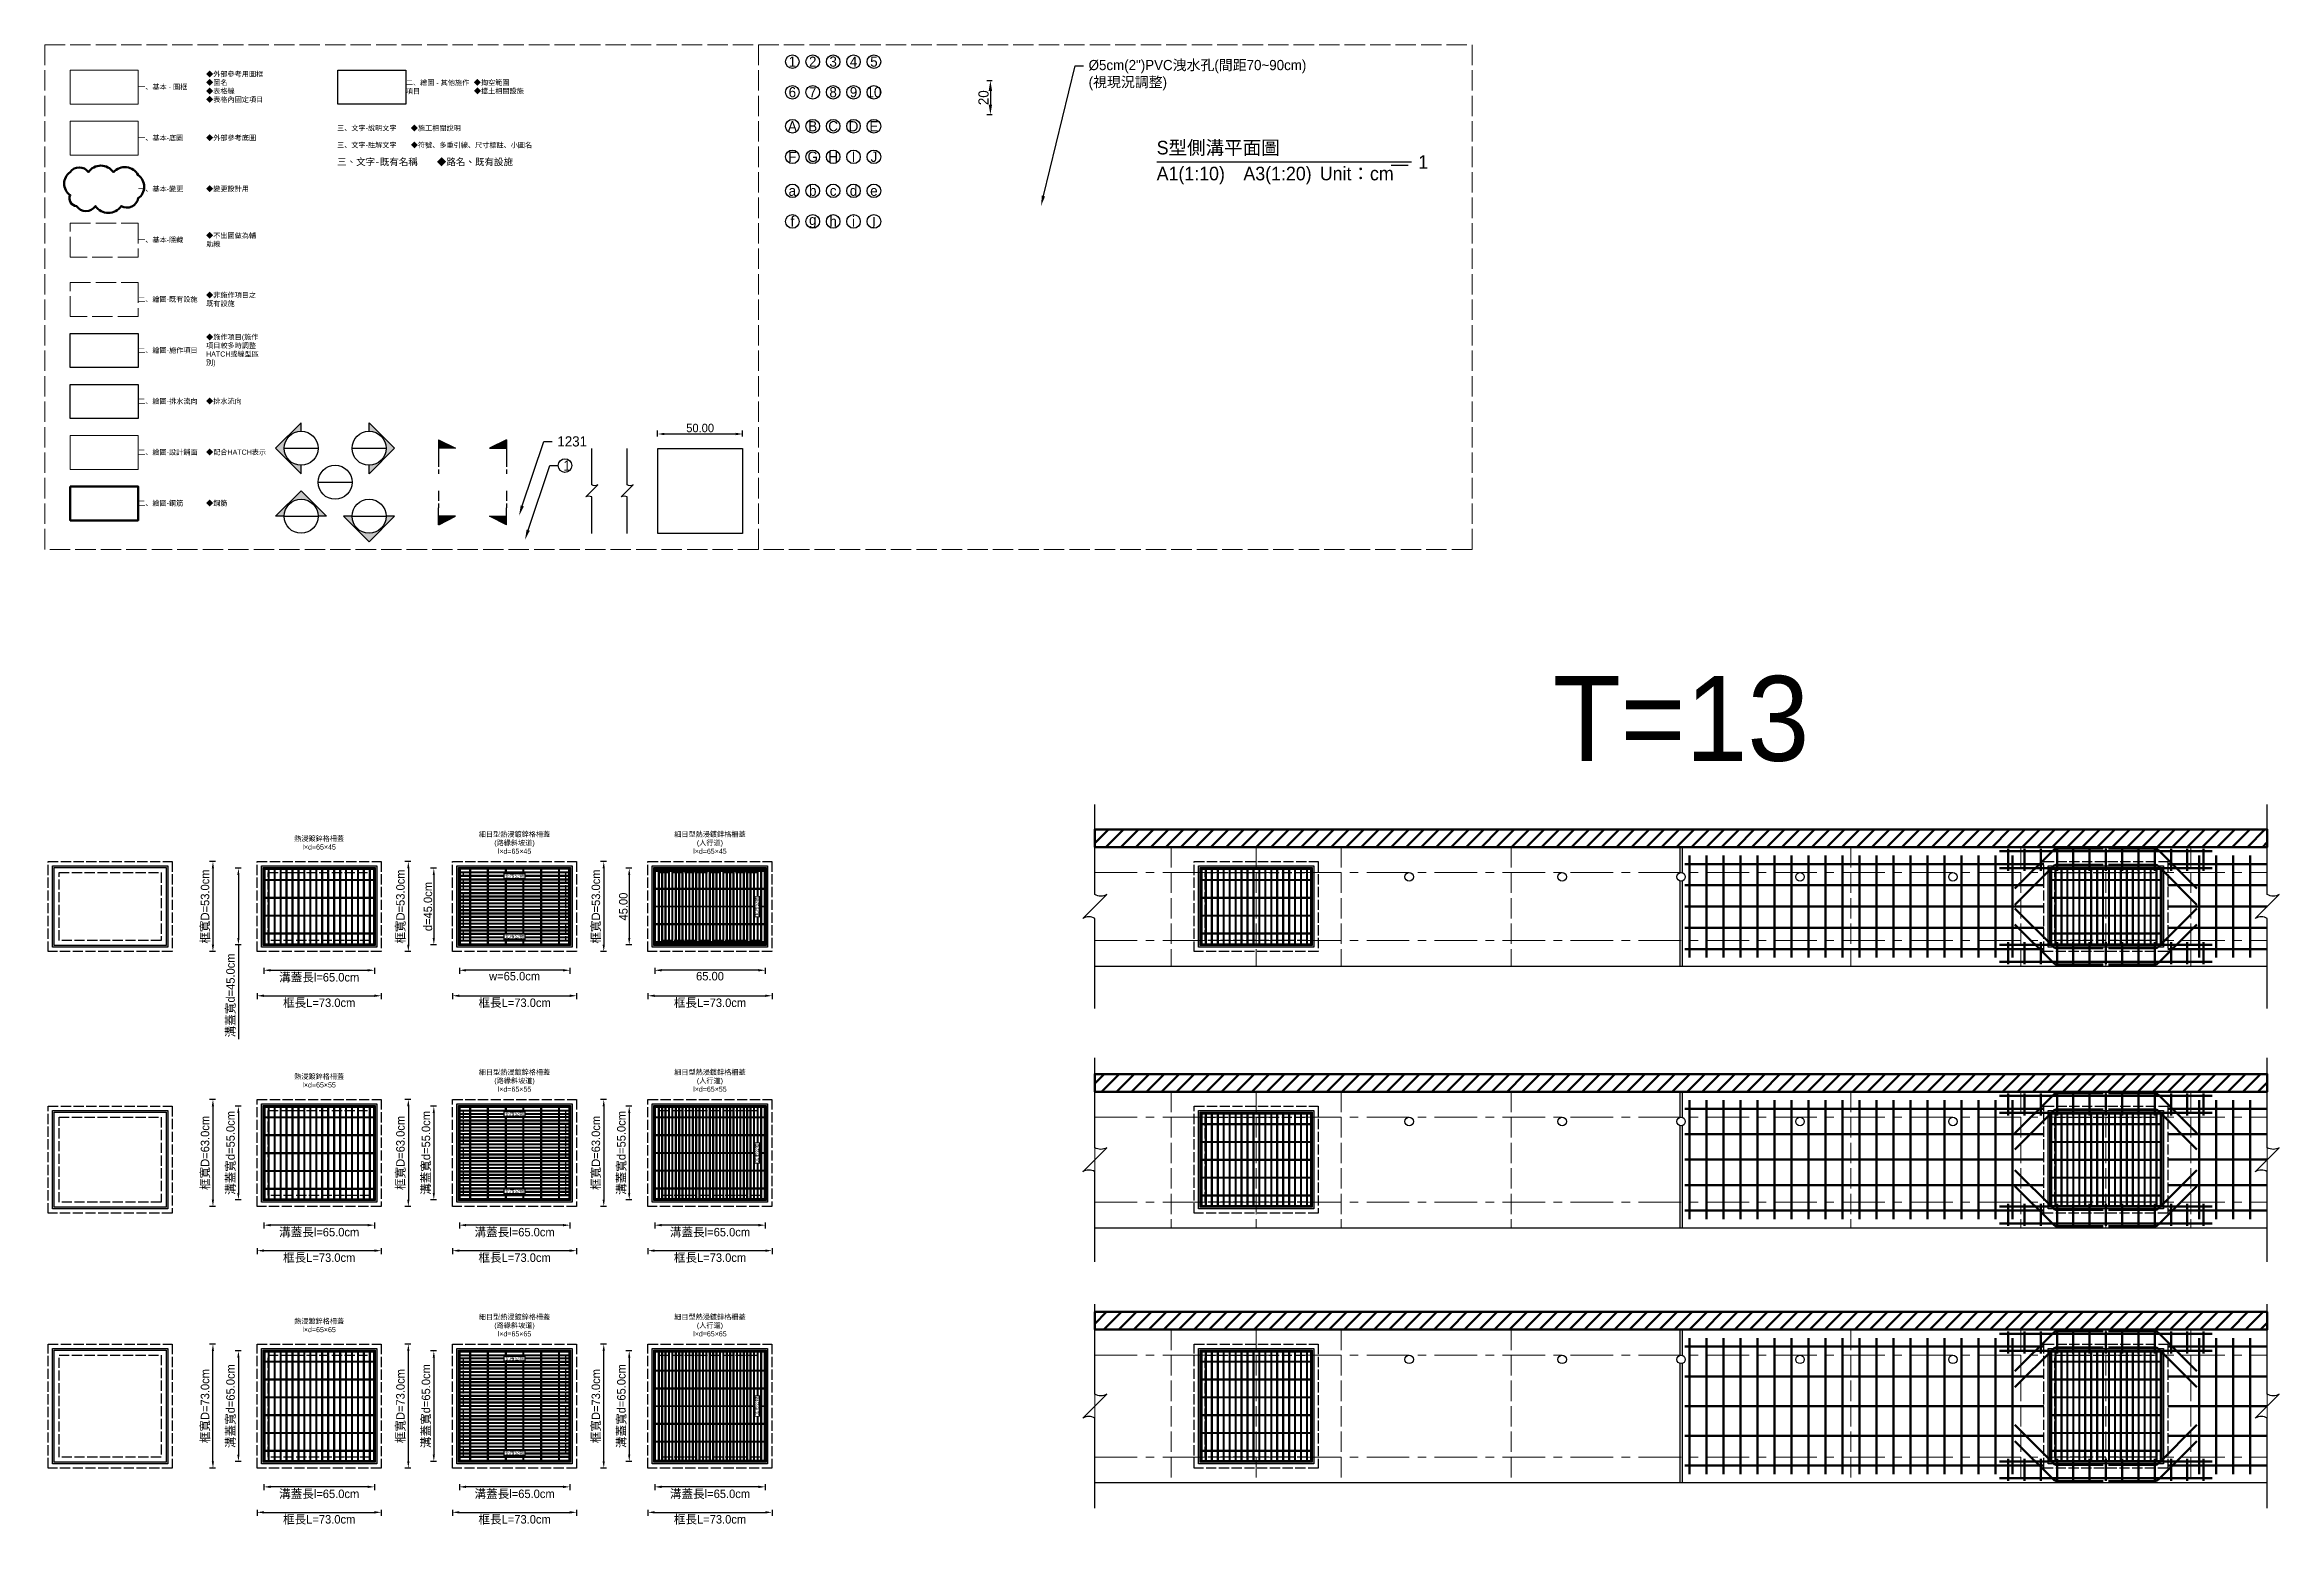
# Model space of a CAD drawing. Extents: x -4891 to 4829, y -5666 to -3242.
# Drawn here: x 1044 to 2359, y -4114 to -3242 of the extents above; entities that cross this region are included whole.
import ezdxf
from ezdxf import colors
from ezdxf.entities.mleader import LeaderData, LeaderLine
from ezdxf.math import Vec2, Vec3

# ---------------------------------------------------------------- set-up
doc = ezdxf.new("R2010")
doc.units = 0
doc.header["$MEASUREMENT"] = 0
doc.linetypes.add('ACAD_ISO02W100', pattern=[15, 12, -3])
doc.linetypes.add('CENTERX2', pattern=[4, 2.5, -0.5, 0.5, -0.5])
for name, color, linetype, lineweight in [('一、1.基本-圖框', 7, 'Continuous', 20), ('一、2.基本-底圖', 8, 'Continuous', 20), ('一、3.基本-變更', 1, 'Continuous', 50), ('二、1.繪圖-既有設施', 8, 'Continuous', 20), ('二、2.繪圖-施作項目', 181, 'Continuous', 30), ('二、3.繪圖-排水流向', 170, 'Continuous', 30), ('二、4.繪圖-設計鋪面', 40, 'Continuous', 20), ('二、5.繪圖-鋼筋', 60, 'Continuous', 50), ('二、6.繪圖-其他施作項目', 35, 'Continuous', 30)]:
    doc.layers.add(name, color=color, linetype=linetype, lineweight=lineweight)
doc.layers.add('一、4.基本-隱藏', color=9, linetype='ACAD_ISO02W100', lineweight=20, plot=False)
for name, color, linetype in [('三、1.文字-說明文字', 2, 'Continuous'), ('三、3.文字-註解文字', 2, 'Continuous'), ('三、4.文字-既有名稱', 8, 'Continuous')]:
    doc.layers.add(name, color=color, linetype=linetype)
doc.styles.get("Standard").update_dxf_attribs({"font": 'kaiu.ttf', "height": 2})
doc.styles.add('既有名稱', font='kaiu.ttf', dxfattribs={"height": 4})
doc.styles.add('次圖名(詳圖)', font='MS PGothic.ttf', dxfattribs={"height": 6})
doc.styles.add('註解文字', font='MS PGothic.ttf', dxfattribs={"height": 5})
doc.styles.add('註解文字(詳圖)', font='MS PGothic.ttf', dxfattribs={"height": 6})
doc.styles.add('說明文字', font='MS PGothic.ttf', dxfattribs={"height": 3})
doc.dimstyles.new('註解文字', dxfattribs={"dimtxt": 5, "dimasz": 4, "dimexe": 2, "dimexo": 2.5, "dimgap": 1, "dimtad": 2, "dimzin": 0, "dimdsep": 46, "dimtxsty": '註解文字', "dimcen": 0.1, "dimclrd": 144, "dimclre": 144, "dimclrt": 256, "dimadec": 0, "dimazin": 0, "dimtfac": 1, "dimtofl": 0, "dimtmove": 0, "dimatfit": 3, "dimfxl": 1.5, "dimfxlon": 1, "dimtolj": 1, "dimtzin": 0, "dimlwd": -1, "dimlwe": -1, "dimarcsym": 1})
doc.dimstyles.new('註解文字(詳圖)', dxfattribs={"dimtxt": 6, "dimasz": 6, "dimexe": 2, "dimexo": 5, "dimgap": 1, "dimtad": 2, "dimzin": 0, "dimdsep": 46, "dimtxsty": '註解文字(詳圖)', "dimcen": 0.1, "dimclrd": 144, "dimclre": 144, "dimclrt": 256, "dimadec": 0, "dimazin": 0, "dimtfac": 1, "dimtofl": 0, "dimtmove": 0, "dimatfit": 3, "dimfxl": 1, "dimfxlon": 1, "dimtolj": 1, "dimtzin": 0, "dimlwd": -1, "dimlwe": -1, "dimarcsym": 1})
pattern_1 = [(45, (0, -3545.8314), (-2.65165, 2.65165), []), (45, (0.884, -3545.8314), (-2.65165, 2.65165), []), (45, (1.7678, -3545.8314), (-2.65165, 2.65165), []), (45, (2.6517, -3545.8314), (-2.65165, 2.65165), [])]
pattern_2 = [(45, (-115, -3685.8314), (-2.65165, 2.65165), []), (45, (-114.116, -3685.8314), (-2.65165, 2.65165), []), (45, (-113.2322, -3685.8314), (-2.65165, 2.65165), []), (45, (-112.3483, -3685.8314), (-2.65165, 2.65165), [])]
pattern_3 = [(45, (-230, -3829.8314), (-2.65165, 2.65165), []), (45, (-229.116, -3829.8314), (-2.65165, 2.65165), []), (45, (-228.2322, -3829.8314), (-2.65165, 2.65165), []), (45, (-227.3483, -3829.8314), (-2.65165, 2.65165), [])]
pattern_4 = [(45, (551.5, -3545.8314), (-2.65165, 2.65165), []), (45, (552.384, -3545.8314), (-2.65165, 2.65165), []), (45, (553.2678, -3545.8314), (-2.65165, 2.65165), []), (45, (554.1517, -3545.8314), (-2.65165, 2.65165), [])]
pattern_5 = [(45, (1051.5, -3545.8314), (-2.65165, 2.65165), []), (45, (1052.384, -3545.8314), (-2.65165, 2.65165), []), (45, (1053.2678, -3545.8314), (-2.65165, 2.65165), []), (45, (1054.1517, -3545.8314), (-2.65165, 2.65165), [])]
pattern_6 = [(45, (436.5, -3689.8314), (-2.65165, 2.65165), []), (45, (437.384, -3689.8314), (-2.65165, 2.65165), []), (45, (438.2678, -3689.8314), (-2.65165, 2.65165), []), (45, (439.1517, -3689.8314), (-2.65165, 2.65165), [])]
pattern_7 = [(45, (936.5, -3689.8314), (-2.65165, 2.65165), []), (45, (937.384, -3689.8314), (-2.65165, 2.65165), []), (45, (938.2678, -3689.8314), (-2.65165, 2.65165), []), (45, (939.1517, -3689.8314), (-2.65165, 2.65165), [])]
pattern_8 = [(45, (321.5, -3829.8314), (-2.65165, 2.65165), []), (45, (322.384, -3829.8314), (-2.65165, 2.65165), []), (45, (323.2678, -3829.8314), (-2.65165, 2.65165), []), (45, (324.1517, -3829.8314), (-2.65165, 2.65165), [])]
pattern_9 = [(45, (821.5, -3829.8314), (-2.65165, 2.65165), []), (45, (822.384, -3829.8314), (-2.65165, 2.65165), []), (45, (823.2678, -3829.8314), (-2.65165, 2.65165), []), (45, (824.1517, -3829.8314), (-2.65165, 2.65165), [])]

msp = doc.modelspace()

# ---------------------------------------------------------------- texts
at = {"layer": '一、1.基本-圖框', "char_height": 3, "attachment_point": 4, "style": '說明文字'}
for s, width, gutter_width, insert in [('{\\fMS PGothic|b0|i0|c128|p34;◆外部參考用圖框\\P◆圖名\\P◆表格}線\\P{\\fMS PGothic|b0|i0|c128|p34;◆}表格{\\fPMingLiU|b0|i0|c136|p18;內}固定項目', 35.80343, 15, (1138.868, -3267.296)), ('{\\fMS PGothic|b0|i0|c128|p34;一、基本 - 圖框}', 37.92475, 1, (1098.868, -3267.296))]:
    msp.add_mtext_dynamic_manual_height_columns(s, width=width, gutter_width=gutter_width, heights=[0], dxfattribs=dict(at, insert=insert))
at = {"layer": '一、2.基本-底圖', "char_height": 3, "attachment_point": 4, "style": '說明文字'}
for s, width, insert in [('{\\fMS PGothic|b0|i0|c128|p34;一、基本-底圖}', 35.05604, (1098.868, -3297.296)), ('{\\fMS PGothic|b0|i0|c128|p34;◆外部參考底圖}', 31.67132, (1138.868, -3297.296))]:
    msp.add_mtext_dynamic_manual_height_columns(s, width=width, gutter_width=15, heights=[0], dxfattribs=dict(at, insert=insert))
at = {"layer": '一、3.基本-變更', "char_height": 3, "attachment_point": 4, "style": '說明文字'}
for s, width, insert in [('{\\fMS PGothic|b0|i0|c128|p34;一、基本-變更}', 35.53957, (1098.868, -3327.296)), ('{\\fMS PGothic|b0|i0|c128|p34;◆變更設計用}', 26.23159, (1138.868, -3327.296))]:
    msp.add_mtext_dynamic_manual_height_columns(s, width=width, gutter_width=15, heights=[0], dxfattribs=dict(at, insert=insert))
at = {"layer": '一、4.基本-隱藏', "char_height": 3, "attachment_point": 4, "style": '說明文字'}
for s, width, insert in [('{\\fMS PGothic|b0|i0|c128|p34;◆不出圖做為輔助線}', 32.64664, (1138.868, -3357.296)), ('{\\fMS PGothic|b0|i0|c128|p34;一、基本-隱藏}', 42.51711, (1098.868, -3357.296))]:
    msp.add_mtext_dynamic_manual_height_columns(s, width=width, gutter_width=15, heights=[0], dxfattribs=dict(at, insert=insert))
at = {"layer": '三、1.文字-說明文字', "insert": (1215.95, -3291.588), "char_height": 3, "attachment_point": 4, "style": '說明文字'}
msp.add_mtext_dynamic_manual_height_columns('{\\fMS PGothic|b0|i0|c128|p34;三、文字-\\fPMingLiU|b0|i0|c136|p18;說\\fMS PGothic|b0|i0|c128|p34;明文字\u3000\u3000◆}施工相關{\\fPMingLiU|b0|i0|c136|p18;說}明', width=109.18856, gutter_width=15, heights=[0], dxfattribs=at)
at = {"layer": '三、3.文字-註解文字'}
for s, width, gutter_width, insert, char_height, attachment_point, style in [('1', 8.38231, 30, (1483.868, -3252.296), 6, 5, '註解文字(詳圖)'), ('2', 8.38231, 30, (1495.868, -3252.296), 6, 5, '註解文字(詳圖)'), ('3', 8.38231, 30, (1507.868, -3252.296), 6, 5, '註解文字(詳圖)'), ('4', 8.38231, 30, (1519.868, -3252.296), 6, 5, '註解文字(詳圖)'), ('5', 8.38231, 30, (1531.868, -3252.296), 6, 5, '註解文字(詳圖)'), ('6', 8.38231, 30, (1483.868, -3270.296), 6, 5, '註解文字(詳圖)'), ('7', 8.38231, 30, (1495.868, -3270.296), 6, 5, '註解文字(詳圖)'), ('8', 8.38231, 30, (1507.868, -3270.296), 6, 5, '註解文字(詳圖)'), ('9', 8.38231, 30, (1519.868, -3270.296), 6, 5, '註解文字(詳圖)'), ('10', 8.38231, 30, (1531.868, -3270.296), 6, 5, '註解文字(詳圖)'), ('A', 8.38231, 30, (1483.868, -3290.296), 6, 5, '註解文字(詳圖)'), ('B', 8.38231, 30, (1495.868, -3290.296), 6, 5, '註解文字(詳圖)'), ('C', 8.38231, 30, (1507.868, -3290.296), 6, 5, '註解文字(詳圖)'), ('D', 8.38231, 30, (1519.868, -3290.296), 6, 5, '註解文字(詳圖)'), ('E', 8.38231, 30, (1531.868, -3290.296), 6, 5, '註解文字(詳圖)'), ('{\\fMS PGothic|b0|i0|c128|p34;三、文字-註解文字\u3000\u3000◆符號、多重引線、尺寸標註、小圖名}', 110.73428, 15, (1215.95, -3301.588), 3, 4, '說明文字'), ('S型側溝平面圖', 80.61929, 15, (1698.267, -3303.327), 8, 4, '次圖名(詳圖)'), ('F', 8.38231, 30, (1483.868, -3308.296), 6, 5, '註解文字(詳圖)'), ('G', 8.38231, 30, (1495.868, -3308.296), 6, 5, '註解文字(詳圖)'), ('H', 8.38231, 30, (1507.868, -3308.296), 6, 5, '註解文字(詳圖)'), ('I', 8.38231, 30, (1519.868, -3308.296), 6, 5, '註解文字(詳圖)'), ('J', 8.38231, 30, (1531.868, -3308.296), 6, 5, '註解文字(詳圖)'), ('A1(1:10)\u3000A3(1:20){\\fMS PGothic|b0|i0|c128|p34;^IUnit：cm}', 136.03259, 15, (1698.267, -3319.327), 8, 4, '次圖名(詳圖)'), ('1', 3, 15, (1852.267, -3311.327), 8, 4, '次圖名(詳圖)'), ('a', 8.38231, 30, (1483.868, -3328.296), 6, 5, '註解文字(詳圖)'), ('b', 8.38231, 30, (1495.868, -3328.296), 6, 5, '註解文字(詳圖)'), ('c', 8.38231, 30, (1507.868, -3328.296), 6, 5, '註解文字(詳圖)'), ('d', 8.38231, 30, (1519.868, -3328.296), 6, 5, '註解文字(詳圖)'), ('e', 8.38231, 30, (1531.868, -3328.296), 6, 5, '註解文字(詳圖)'), ('f', 8.38231, 30, (1483.868, -3346.296), 6, 5, '註解文字(詳圖)'), ('g', 8.38231, 30, (1495.868, -3346.296), 6, 5, '註解文字(詳圖)'), ('h', 8.38231, 30, (1507.868, -3346.296), 6, 5, '註解文字(詳圖)'), ('i', 8.38231, 30, (1519.868, -3346.296), 6, 5, '註解文字(詳圖)'), ('j', 8.38231, 30, (1531.868, -3346.296), 6, 5, '註解文字(詳圖)'), ('{\\fMS PGothic|b0|i0|c128|p34;T=13}', 517.09185, 25, (2006.861, -3664.486), 50, 8, '註解文字'), ('{\\fMS PGothic|b0|i0|c128|p34;熱浸鍍鋅格柵蓋\\P}l{\\fMS PGothic|b0|i0|c128|p34;×d=65×45}', 47.50959, 15, (1205.361, -3711.986), 3, 5, '註解文字'), ('{\\fMS PGothic|b0|i0|c128|p34;細目型熱浸鍍鋅格柵蓋\\P(路緣斜坡道)\\P}l{\\fMS PGothic|b0|i0|c128|p34;×d=65×45}', 47.50959, 15, (1320.361, -3711.986), 3, 5, '註解文字'), ('{\\fMS PGothic|b0|i0|c128|p34;細目型熱浸鍍鋅格柵蓋\\P(人行道)\\P}l{\\fMS PGothic|b0|i0|c128|p34;×d=65×45}', 47.50959, 15, (1435.361, -3711.986), 3, 5, '註解文字'), ('{\\fMS PGothic|b0|i0|c128|p34;熱浸鍍鋅格柵蓋\\P}l{\\fMS PGothic|b0|i0|c128|p34;×d=65×55}', 47.50959, 15, (1205.361, -3851.986), 3, 5, '註解文字'), ('{\\fMS PGothic|b0|i0|c128|p34;細目型熱浸鍍鋅格柵蓋\\P(路緣斜坡道)\\P}l{\\fMS PGothic|b0|i0|c128|p34;×d=65×55}', 47.50959, 15, (1320.361, -3851.986), 3, 5, '註解文字'), ('{\\fMS PGothic|b0|i0|c128|p34;細目型熱浸鍍鋅格柵蓋\\P(人行道)\\P}l{\\fMS PGothic|b0|i0|c128|p34;×d=65×55}', 47.50959, 15, (1435.361, -3851.986), 3, 5, '註解文字'), ('{\\fMS PGothic|b0|i0|c128|p34;熱浸鍍鋅格柵蓋\\P}l{\\fMS PGothic|b0|i0|c128|p34;×d=65×65}', 47.50959, 15, (1205.361, -3995.986), 3, 5, '註解文字'), ('{\\fMS PGothic|b0|i0|c128|p34;細目型熱浸鍍鋅格柵蓋\\P(路緣斜坡道)\\P}l{\\fMS PGothic|b0|i0|c128|p34;×d=65×65}', 47.50959, 15, (1320.361, -3995.986), 3, 5, '註解文字'), ('{\\fMS PGothic|b0|i0|c128|p34;細目型熱浸鍍鋅格柵蓋\\P(人行道)\\P}l{\\fMS PGothic|b0|i0|c128|p34;×d=65×65}', 47.50959, 15, (1435.361, -3995.986), 3, 5, '註解文字')]:
    msp.add_mtext_dynamic_manual_height_columns(s, width=width, gutter_width=gutter_width, heights=[0], dxfattribs=dict(at, insert=insert, char_height=char_height, attachment_point=attachment_point, style=style))
at = {"layer": '三、4.文字-既有名稱', "insert": (1215.95, -3311.588), "char_height": 4, "attachment_point": 4, "style": '既有名稱'}
msp.add_mtext_dynamic_manual_height_columns('三、文字-既有名稱\u3000\u3000◆路名、既有設施', width=104.31543, gutter_width=20, heights=[0], dxfattribs=at)
at = {"layer": '二、1.繪圖-既有設施', "char_height": 3, "attachment_point": 4, "style": '說明文字'}
for s, width, insert in [('{\\fMS PGothic|b0|i0|c128|p34;二、繪圖-既有設施}', 38.83369, (1098.868, -3392.296)), ('{\\fMS PGothic|b0|i0|c128|p34;◆非施作項目之既有設施}', 32.59781, (1138.868, -3392.296))]:
    msp.add_mtext_dynamic_manual_height_columns(s, width=width, gutter_width=15, heights=[0], dxfattribs=dict(at, insert=insert))
at = {"layer": '二、2.繪圖-施作項目', "char_height": 3, "attachment_point": 4, "style": '說明文字'}
for s, width, insert in [('{\\fMS PGothic|b0|i0|c128|p34;◆施作項目(施作項目較多時調整HATCH或線型區別)}', 32.66801, (1138.868, -3422.296)), ('{\\fMS PGothic|b0|i0|c128|p34;二、繪圖-施作項目}', 45.60771, (1098.868, -3422.296))]:
    msp.add_mtext_dynamic_manual_height_columns(s, width=width, gutter_width=15, heights=[0], dxfattribs=dict(at, insert=insert))
at = {"layer": '二、3.繪圖-排水流向', "char_height": 3, "attachment_point": 4, "style": '說明文字'}
for s, width, insert in [('二、繪圖-排水流向', 66.83656, (1098.868, -3452.296)), ('{\\fMS PGothic|b0|i0|c128|p34;◆排水流向}', 69.24082, (1138.868, -3452.296))]:
    msp.add_mtext_dynamic_manual_height_columns(s, width=width, gutter_width=15, heights=[0], dxfattribs=dict(at, insert=insert))
at = {"layer": '二、4.繪圖-設計鋪面', "char_height": 3, "attachment_point": 4, "style": '說明文字'}
for s, width, insert in [('{\\fMS PGothic|b0|i0|c128|p34;二、繪圖-}設計{\\fMS PGothic|b0|i0|c128|p34;鋪面}', 35.9805, (1098.868, -3482.296)), ('{\\fMS PGothic|b0|i0|c128|p34;◆配合HATCH表示}', 53.90893, (1138.868, -3482.296))]:
    msp.add_mtext_dynamic_manual_height_columns(s, width=width, gutter_width=15, heights=[0], dxfattribs=dict(at, insert=insert))
at = {"layer": '二、5.繪圖-鋼筋', "char_height": 3, "attachment_point": 4, "style": '說明文字'}
for s, width, insert in [('{\\fMS PGothic|b0|i0|c128|p34;二、繪圖-}鋼筋', 45.60771, (1098.868, -3512.296)), ('{\\fMS PGothic|b0|i0|c128|p34;◆}鋼筋', 32.66801, (1138.868, -3512.296))]:
    msp.add_mtext_dynamic_manual_height_columns(s, width=width, gutter_width=15, heights=[0], dxfattribs=dict(at, insert=insert))
at = {"layer": '二、6.繪圖-其他施作項目', "char_height": 3, "attachment_point": 4, "style": '說明文字'}
for s, width, gutter_width, insert in [('二{\\fMS PGothic|b0|i0|c128|p34;、}繪圖{\\fMS PGothic|b0|i0|c128|p34; - }其他施作項目', 37.92475, 1, (1256.419, -3267.296)), ('{\\fMS PGothic|b0|i0|c128|p34;◆}掏空範圍\\P{\\fMS PGothic|b0|i0|c128|p34;◆}擋土相關設施', 35.80343, 15, (1296.419, -3267.296))]:
    msp.add_mtext_dynamic_manual_height_columns(s, width=width, gutter_width=gutter_width, heights=[0], dxfattribs=dict(at, insert=insert))

# ---------------------------------------------------------------- blocks, each defined once
blk = doc.blocks.new('*D15')
at = {"layer": 'Defpoints', "color": 0, "transparency": 16777216}
for p in [(1454.6, -3471.4), (1404.6, -3479.9), (1454.6, -3479.9)]:
    blk.add_point(p, dxfattribs=at)
at = {"layer": '三、3.文字-註解文字', "color": 144, "transparency": 16777216}
for p, q in [((1404.6, -3472.9), (1404.6, -3469.4)), ((1408.6, -3471.4), (1450.6, -3471.4)), ((1454.6, -3472.9), (1454.6, -3469.4))]:
    blk.add_line(p, q, dxfattribs=at)
for points in [[(1408.6, -3470.7), (1408.6, -3472.1), (1404.6, -3471.4)], [(1450.6, -3470.7), (1450.6, -3472.1), (1454.6, -3471.4)]]:
    blk.add_solid(points, dxfattribs=at)
at = {"layer": '三、3.文字-註解文字', "transparency": 16777216, "insert": (1429.6, -3467.9), "char_height": 5, "attachment_point": 5, "style": '註解文字'}
blk.add_mtext('\\A1;50.00', dxfattribs=at)
blk = doc.blocks.new('*D22')
at = {"layer": 'Defpoints', "color": 0, "transparency": 16777216}
for p in [(1172.9, -3727), (1157.9, -3772), (1172.9, -3772)]:
    blk.add_point(p, dxfattribs=at)
at = {"layer": '三、3.文字-註解文字', "color": 144, "transparency": 16777216}
for p, q in [((1159.4, -3727), (1155.9, -3727)), ((1157.9, -3731), (1157.9, -3768)), ((1159.4, -3772), (1155.9, -3772)), ((1157.9, -3772), (1157.9, -3827.6))]:
    blk.add_line(p, q, dxfattribs=at)
for points in [[(1157.2, -3731), (1158.5, -3731), (1157.9, -3727)], [(1157.2, -3768), (1158.5, -3768), (1157.9, -3772)]]:
    blk.add_solid(points, dxfattribs=at)
at = {"layer": '三、3.文字-註解文字', "transparency": 16777216, "insert": (1153.5, -3801.8), "char_height": 5, "attachment_point": 5, "rotation": 90, "style": '註解文字'}
blk.add_mtext('\\A1;溝蓋寬{\\fMS PGothic|b0|i0|c128|p34;d=45.0cm}', dxfattribs=at)
blk = doc.blocks.new('*D17')
at = {"layer": 'Defpoints', "color": 0, "transparency": 16777216}
for p in [(1172.9, -3772), (1237.9, -3772), (1237.9, -3787)]:
    blk.add_point(p, dxfattribs=at)
at = {"layer": '三、3.文字-註解文字', "color": 144, "transparency": 16777216}
for p, q in [((1172.9, -3785.5), (1172.9, -3789)), ((1176.9, -3787), (1233.9, -3787)), ((1237.9, -3785.5), (1237.9, -3789))]:
    blk.add_line(p, q, dxfattribs=at)
for points in [[(1176.9, -3786.3), (1176.9, -3787.7), (1172.9, -3787)], [(1233.9, -3786.3), (1233.9, -3787.7), (1237.9, -3787)]]:
    blk.add_solid(points, dxfattribs=at)
at = {"layer": '三、3.文字-註解文字', "transparency": 16777216, "insert": (1205.4, -3791.4), "char_height": 5, "attachment_point": 5, "style": '註解文字'}
blk.add_mtext('\\A1;{\\fMS PGothic|b0|i0|c128|p34;溝蓋長}l{\\fMS PGothic|b0|i0|c128|p34;=65.0cm}', dxfattribs=at)
blk = doc.blocks.new('*D18')
at = {"layer": 'Defpoints', "color": 0, "transparency": 16777216}
for p in [(1172.9, -3867), (1157.9, -3922), (1172.9, -3922)]:
    blk.add_point(p, dxfattribs=at)
at = {"layer": '三、3.文字-註解文字', "color": 144, "transparency": 16777216}
for p, q in [((1159.4, -3867), (1155.9, -3867)), ((1157.9, -3871), (1157.9, -3918)), ((1159.4, -3922), (1155.9, -3922))]:
    blk.add_line(p, q, dxfattribs=at)
for points in [[(1157.2, -3871), (1158.5, -3871), (1157.9, -3867)], [(1157.2, -3918), (1158.5, -3918), (1157.9, -3922)]]:
    blk.add_solid(points, dxfattribs=at)
at = {"layer": '三、3.文字-註解文字', "transparency": 16777216, "insert": (1153.5, -3894.5), "char_height": 5, "attachment_point": 5, "rotation": 90, "style": '註解文字'}
blk.add_mtext('\\A1;溝蓋寬{\\fMS PGothic|b0|i0|c128|p34;d=55.0cm}', dxfattribs=at)
blk = doc.blocks.new('*D19')
at = {"layer": 'Defpoints', "color": 0, "transparency": 16777216}
for p in [(1172.9, -3922), (1237.9, -3922), (1172.9, -3937)]:
    blk.add_point(p, dxfattribs=at)
at = {"layer": '三、3.文字-註解文字', "color": 144, "transparency": 16777216}
for p, q in [((1172.9, -3935.5), (1172.9, -3939)), ((1233.9, -3937), (1176.9, -3937)), ((1237.9, -3935.5), (1237.9, -3939))]:
    blk.add_line(p, q, dxfattribs=at)
for points in [[(1176.9, -3936.3), (1176.9, -3937.7), (1172.9, -3937)], [(1233.9, -3936.3), (1233.9, -3937.7), (1237.9, -3937)]]:
    blk.add_solid(points, dxfattribs=at)
at = {"layer": '三、3.文字-註解文字', "transparency": 16777216, "insert": (1205.4, -3941.4), "char_height": 5, "attachment_point": 5, "style": '註解文字'}
blk.add_mtext('\\A1;溝蓋長l{\\fMS PGothic|b0|i0|c128|p34;=65.0cm}', dxfattribs=at)
blk = doc.blocks.new('*D20')
at = {"layer": 'Defpoints', "color": 0, "transparency": 16777216}
for p in [(1172.9, -4011), (1157.9, -4076), (1172.9, -4076)]:
    blk.add_point(p, dxfattribs=at)
at = {"layer": '三、3.文字-註解文字', "color": 144, "transparency": 16777216}
for p, q in [((1159.4, -4011), (1155.9, -4011)), ((1157.9, -4015), (1157.9, -4072)), ((1159.4, -4076), (1155.9, -4076))]:
    blk.add_line(p, q, dxfattribs=at)
for points in [[(1157.2, -4015), (1158.5, -4015), (1157.9, -4011)], [(1157.2, -4072), (1158.5, -4072), (1157.9, -4076)]]:
    blk.add_solid(points, dxfattribs=at)
at = {"layer": '三、3.文字-註解文字', "transparency": 16777216, "insert": (1153.5, -4043.5), "char_height": 5, "attachment_point": 5, "rotation": 90, "style": '註解文字'}
blk.add_mtext('\\A1;溝蓋寬{\\fMS PGothic|b0|i0|c128|p34;d=65.0cm}', dxfattribs=at)
blk = doc.blocks.new('*D21')
at = {"layer": 'Defpoints', "color": 0, "transparency": 16777216}
for p in [(1172.9, -4076), (1237.9, -4076), (1172.9, -4091)]:
    blk.add_point(p, dxfattribs=at)
at = {"layer": '三、3.文字-註解文字', "color": 144, "transparency": 16777216}
for p, q in [((1172.9, -4089.5), (1172.9, -4093)), ((1237.9, -4089.5), (1237.9, -4093)), ((1233.9, -4091), (1176.9, -4091))]:
    blk.add_line(p, q, dxfattribs=at)
for points in [[(1176.9, -4090.3), (1176.9, -4091.7), (1172.9, -4091)], [(1233.9, -4090.3), (1233.9, -4091.7), (1237.9, -4091)]]:
    blk.add_solid(points, dxfattribs=at)
at = {"layer": '三、3.文字-註解文字', "transparency": 16777216, "insert": (1205.4, -4095.4), "char_height": 5, "attachment_point": 5, "style": '註解文字'}
blk.add_mtext('\\A1;溝蓋長l{\\fMS PGothic|b0|i0|c128|p34;=65.0cm}', dxfattribs=at)
blk = doc.blocks.new('*D23')
at = {"layer": 'Defpoints', "color": 0, "transparency": 16777216}
for p in [(1287.9, -3727), (1272.9, -3772), (1287.9, -3772)]:
    blk.add_point(p, dxfattribs=at)
at = {"layer": '三、3.文字-註解文字', "color": 144, "transparency": 16777216}
for p, q in [((1274.4, -3727), (1270.9, -3727)), ((1272.9, -3731), (1272.9, -3768)), ((1274.4, -3772), (1270.9, -3772))]:
    blk.add_line(p, q, dxfattribs=at)
for points in [[(1272.2, -3731), (1273.5, -3731), (1272.9, -3727)], [(1272.2, -3768), (1273.5, -3768), (1272.9, -3772)]]:
    blk.add_solid(points, dxfattribs=at)
at = {"layer": '三、3.文字-註解文字', "transparency": 16777216, "insert": (1269.4, -3749.5), "char_height": 5, "attachment_point": 5, "rotation": 90, "style": '註解文字'}
blk.add_mtext('\\A1;{\\fMS PGothic|b0|i0|c128|p34;d=45.0cm}', dxfattribs=at)
blk = doc.blocks.new('*D24')
at = {"layer": 'Defpoints', "color": 0, "transparency": 16777216}
for p in [(1287.9, -3772), (1352.9, -3772), (1287.9, -3787)]:
    blk.add_point(p, dxfattribs=at)
at = {"layer": '三、3.文字-註解文字', "color": 144, "transparency": 16777216}
for p, q in [((1287.9, -3785.5), (1287.9, -3789)), ((1348.9, -3787), (1291.9, -3787)), ((1352.9, -3785.5), (1352.9, -3789))]:
    blk.add_line(p, q, dxfattribs=at)
for points in [[(1291.9, -3786.3), (1291.9, -3787.7), (1287.9, -3787)], [(1348.9, -3786.3), (1348.9, -3787.7), (1352.9, -3787)]]:
    blk.add_solid(points, dxfattribs=at)
at = {"layer": '三、3.文字-註解文字', "transparency": 16777216, "insert": (1320.4, -3790.5), "char_height": 5, "attachment_point": 5, "style": '註解文字'}
blk.add_mtext('\\A1;{\\fMS PGothic|b0|i0|c128|p34;w=65.0cm}', dxfattribs=at)
blk = doc.blocks.new('*D25')
at = {"layer": 'Defpoints', "color": 0, "transparency": 16777216}
for p in [(1287.9, -3867), (1272.9, -3922), (1287.9, -3922)]:
    blk.add_point(p, dxfattribs=at)
at = {"layer": '三、3.文字-註解文字', "color": 144, "transparency": 16777216}
for p, q in [((1274.4, -3867), (1270.9, -3867)), ((1272.9, -3871), (1272.9, -3918)), ((1274.4, -3922), (1270.9, -3922))]:
    blk.add_line(p, q, dxfattribs=at)
for points in [[(1272.2, -3871), (1273.5, -3871), (1272.9, -3867)], [(1272.2, -3918), (1273.5, -3918), (1272.9, -3922)]]:
    blk.add_solid(points, dxfattribs=at)
at = {"layer": '三、3.文字-註解文字', "transparency": 16777216, "insert": (1268.5, -3894.5), "char_height": 5, "attachment_point": 5, "rotation": 90, "style": '註解文字'}
blk.add_mtext('\\A1;溝蓋寬{\\fMS PGothic|b0|i0|c128|p34;d=55.0cm}', dxfattribs=at)
blk = doc.blocks.new('*D26')
at = {"layer": 'Defpoints', "color": 0, "transparency": 16777216}
for p in [(1287.9, -3922), (1352.9, -3922), (1287.9, -3937)]:
    blk.add_point(p, dxfattribs=at)
at = {"layer": '三、3.文字-註解文字', "color": 144, "transparency": 16777216}
for p, q in [((1287.9, -3935.5), (1287.9, -3939)), ((1348.9, -3937), (1291.9, -3937)), ((1352.9, -3935.5), (1352.9, -3939))]:
    blk.add_line(p, q, dxfattribs=at)
for points in [[(1291.9, -3936.3), (1291.9, -3937.7), (1287.9, -3937)], [(1348.9, -3936.3), (1348.9, -3937.7), (1352.9, -3937)]]:
    blk.add_solid(points, dxfattribs=at)
at = {"layer": '三、3.文字-註解文字', "transparency": 16777216, "insert": (1320.4, -3941.4), "char_height": 5, "attachment_point": 5, "style": '註解文字'}
blk.add_mtext('\\A1;溝蓋長l{\\fMS PGothic|b0|i0|c128|p34;=65.0cm}', dxfattribs=at)
blk = doc.blocks.new('*D27')
at = {"layer": 'Defpoints', "color": 0, "transparency": 16777216}
for p in [(1287.9, -4011), (1272.9, -4076), (1287.9, -4076)]:
    blk.add_point(p, dxfattribs=at)
at = {"layer": '三、3.文字-註解文字', "color": 144, "transparency": 16777216}
for p, q in [((1274.4, -4011), (1270.9, -4011)), ((1272.9, -4015), (1272.9, -4072)), ((1274.4, -4076), (1270.9, -4076))]:
    blk.add_line(p, q, dxfattribs=at)
for points in [[(1272.2, -4015), (1273.5, -4015), (1272.9, -4011)], [(1272.2, -4072), (1273.5, -4072), (1272.9, -4076)]]:
    blk.add_solid(points, dxfattribs=at)
at = {"layer": '三、3.文字-註解文字', "transparency": 16777216, "insert": (1268.5, -4043.5), "char_height": 5, "attachment_point": 5, "rotation": 90, "style": '註解文字'}
blk.add_mtext('\\A1;溝蓋寬{\\fMS PGothic|b0|i0|c128|p34;d=65.0cm}', dxfattribs=at)
blk = doc.blocks.new('*D28')
at = {"layer": 'Defpoints', "color": 0, "transparency": 16777216}
for p in [(1287.9, -4076), (1352.9, -4076), (1287.9, -4091)]:
    blk.add_point(p, dxfattribs=at)
at = {"layer": '三、3.文字-註解文字', "color": 144, "transparency": 16777216}
for p, q in [((1287.9, -4089.5), (1287.9, -4093)), ((1352.9, -4089.5), (1352.9, -4093)), ((1348.9, -4091), (1291.9, -4091))]:
    blk.add_line(p, q, dxfattribs=at)
for points in [[(1291.9, -4090.3), (1291.9, -4091.7), (1287.9, -4091)], [(1348.9, -4090.3), (1348.9, -4091.7), (1352.9, -4091)]]:
    blk.add_solid(points, dxfattribs=at)
at = {"layer": '三、3.文字-註解文字', "transparency": 16777216, "insert": (1320.4, -4095.4), "char_height": 5, "attachment_point": 5, "style": '註解文字'}
blk.add_mtext('\\A1;溝蓋長l{\\fMS PGothic|b0|i0|c128|p34;=65.0cm}', dxfattribs=at)
blk = doc.blocks.new('*D29')
at = {"layer": 'Defpoints', "color": 0, "transparency": 16777216}
for p in [(1402.9, -3727), (1387.9, -3772), (1402.9, -3772)]:
    blk.add_point(p, dxfattribs=at)
at = {"layer": '三、3.文字-註解文字', "color": 144, "transparency": 16777216}
for p, q in [((1389.4, -3727), (1385.9, -3727)), ((1387.9, -3731), (1387.9, -3768)), ((1389.4, -3772), (1385.9, -3772))]:
    blk.add_line(p, q, dxfattribs=at)
for points in [[(1387.2, -3731), (1388.5, -3731), (1387.9, -3727)], [(1387.2, -3768), (1388.5, -3768), (1387.9, -3772)]]:
    blk.add_solid(points, dxfattribs=at)
at = {"layer": '三、3.文字-註解文字', "transparency": 16777216, "insert": (1384.4, -3749.5), "char_height": 5, "attachment_point": 5, "rotation": 90, "style": '註解文字'}
blk.add_mtext('\\A1;45.00', dxfattribs=at)
blk = doc.blocks.new('*D30')
at = {"layer": 'Defpoints', "color": 0, "transparency": 16777216}
for p in [(1402.9, -3772), (1467.9, -3772), (1402.9, -3787)]:
    blk.add_point(p, dxfattribs=at)
at = {"layer": '三、3.文字-註解文字', "color": 144, "transparency": 16777216}
for p, q in [((1402.9, -3785.5), (1402.9, -3789)), ((1463.9, -3787), (1406.9, -3787)), ((1467.9, -3785.5), (1467.9, -3789))]:
    blk.add_line(p, q, dxfattribs=at)
for points in [[(1406.9, -3786.3), (1406.9, -3787.7), (1402.9, -3787)], [(1463.9, -3786.3), (1463.9, -3787.7), (1467.9, -3787)]]:
    blk.add_solid(points, dxfattribs=at)
at = {"layer": '三、3.文字-註解文字', "transparency": 16777216, "insert": (1435.4, -3790.5), "char_height": 5, "attachment_point": 5, "style": '註解文字'}
blk.add_mtext('\\A1;65.00', dxfattribs=at)
blk = doc.blocks.new('*D31')
at = {"layer": 'Defpoints', "color": 0, "transparency": 16777216}
for p in [(1402.9, -3867), (1387.9, -3922), (1402.9, -3922)]:
    blk.add_point(p, dxfattribs=at)
at = {"layer": '三、3.文字-註解文字', "color": 144, "transparency": 16777216}
for p, q in [((1389.4, -3867), (1385.9, -3867)), ((1387.9, -3871), (1387.9, -3918)), ((1389.4, -3922), (1385.9, -3922))]:
    blk.add_line(p, q, dxfattribs=at)
for points in [[(1387.2, -3871), (1388.5, -3871), (1387.9, -3867)], [(1387.2, -3918), (1388.5, -3918), (1387.9, -3922)]]:
    blk.add_solid(points, dxfattribs=at)
at = {"layer": '三、3.文字-註解文字', "transparency": 16777216, "insert": (1383.5, -3894.5), "char_height": 5, "attachment_point": 5, "rotation": 90, "style": '註解文字'}
blk.add_mtext('\\A1;溝蓋寬d=55.0cm', dxfattribs=at)
blk = doc.blocks.new('*D32')
at = {"layer": 'Defpoints', "color": 0, "transparency": 16777216}
for p in [(1402.9, -3922), (1467.9, -3922), (1402.9, -3937)]:
    blk.add_point(p, dxfattribs=at)
at = {"layer": '三、3.文字-註解文字', "color": 144, "transparency": 16777216}
for p, q in [((1402.9, -3935.5), (1402.9, -3939)), ((1463.9, -3937), (1406.9, -3937)), ((1467.9, -3935.5), (1467.9, -3939))]:
    blk.add_line(p, q, dxfattribs=at)
for points in [[(1406.9, -3936.3), (1406.9, -3937.7), (1402.9, -3937)], [(1463.9, -3936.3), (1463.9, -3937.7), (1467.9, -3937)]]:
    blk.add_solid(points, dxfattribs=at)
at = {"layer": '三、3.文字-註解文字', "transparency": 16777216, "insert": (1435.4, -3941.4), "char_height": 5, "attachment_point": 5, "style": '註解文字'}
blk.add_mtext('\\A1;溝蓋長l=65.0cm', dxfattribs=at)
blk = doc.blocks.new('*D33')
at = {"layer": 'Defpoints', "color": 0, "transparency": 16777216}
for p in [(1402.9, -4011), (1387.9, -4076), (1402.9, -4076)]:
    blk.add_point(p, dxfattribs=at)
at = {"layer": '三、3.文字-註解文字', "color": 144, "transparency": 16777216}
for p, q in [((1389.4, -4011), (1385.9, -4011)), ((1387.9, -4015), (1387.9, -4072)), ((1389.4, -4076), (1385.9, -4076))]:
    blk.add_line(p, q, dxfattribs=at)
for points in [[(1387.2, -4015), (1388.5, -4015), (1387.9, -4011)], [(1387.2, -4072), (1388.5, -4072), (1387.9, -4076)]]:
    blk.add_solid(points, dxfattribs=at)
at = {"layer": '三、3.文字-註解文字', "transparency": 16777216, "insert": (1383.5, -4043.5), "char_height": 5, "attachment_point": 5, "rotation": 90, "style": '註解文字'}
blk.add_mtext('\\A1;溝蓋寬d=65.0cm', dxfattribs=at)
blk = doc.blocks.new('*D34')
at = {"layer": 'Defpoints', "color": 0, "transparency": 16777216}
for p in [(1402.9, -4076), (1467.9, -4076), (1402.9, -4091)]:
    blk.add_point(p, dxfattribs=at)
at = {"layer": '三、3.文字-註解文字', "color": 144, "transparency": 16777216}
for p, q in [((1402.9, -4089.5), (1402.9, -4093)), ((1467.9, -4089.5), (1467.9, -4093)), ((1463.9, -4091), (1406.9, -4091))]:
    blk.add_line(p, q, dxfattribs=at)
for points in [[(1406.9, -4090.3), (1406.9, -4091.7), (1402.9, -4091)], [(1463.9, -4090.3), (1463.9, -4091.7), (1467.9, -4091)]]:
    blk.add_solid(points, dxfattribs=at)
at = {"layer": '三、3.文字-註解文字', "transparency": 16777216, "insert": (1435.4, -4095.4), "char_height": 5, "attachment_point": 5, "style": '註解文字'}
blk.add_mtext('\\A1;{\\fMS PGothic|b0|i0|c128|p34;溝蓋長l}={\\fMS PGothic|b0|i0|c128|p34;65.0cm}', dxfattribs=at)
blk = doc.blocks.new('*D50')
at = {"layer": 'Defpoints', "color": 0, "transparency": 16777216}
for p in [(1168.9, -3776), (1241.9, -3776), (1241.9, -3802)]:
    blk.add_point(p, dxfattribs=at)
at = {"layer": '三、3.文字-註解文字', "color": 144, "transparency": 16777216}
for p, q in [((1168.9, -3800.5), (1168.9, -3804)), ((1241.9, -3800.5), (1241.9, -3804)), ((1172.9, -3802), (1237.9, -3802))]:
    blk.add_line(p, q, dxfattribs=at)
for points in [[(1172.9, -3801.3), (1172.9, -3802.7), (1168.9, -3802)], [(1237.9, -3801.3), (1237.9, -3802.7), (1241.9, -3802)]]:
    blk.add_solid(points, dxfattribs=at)
at = {"layer": '三、3.文字-註解文字', "transparency": 16777216, "insert": (1205.4, -3806.4), "char_height": 5, "attachment_point": 5, "style": '註解文字'}
blk.add_mtext('\\A1;框長L=73.0cm', dxfattribs=at)
blk = doc.blocks.new('*D35')
at = {"layer": 'Defpoints', "color": 0, "transparency": 16777216}
for p in [(1168.9, -3723), (1142.9, -3776), (1168.9, -3776)]:
    blk.add_point(p, dxfattribs=at)
at = {"layer": '三、3.文字-註解文字', "color": 144, "transparency": 16777216}
for p, q in [((1144.4, -3723), (1140.9, -3723)), ((1142.9, -3727), (1142.9, -3772)), ((1144.4, -3776), (1140.9, -3776))]:
    blk.add_line(p, q, dxfattribs=at)
for points in [[(1142.2, -3727), (1143.5, -3727), (1142.9, -3723)], [(1142.2, -3772), (1143.5, -3772), (1142.9, -3776)]]:
    blk.add_solid(points, dxfattribs=at)
at = {"layer": '三、3.文字-註解文字', "transparency": 16777216, "insert": (1138.5, -3749.5), "char_height": 5, "attachment_point": 5, "rotation": 90, "style": '註解文字'}
blk.add_mtext('\\A1;框寬D=53.0cm', dxfattribs=at)
blk = doc.blocks.new('*D36')
at = {"layer": 'Defpoints', "color": 0, "transparency": 16777216}
for p in [(1283.9, -3776), (1356.9, -3776), (1356.9, -3802)]:
    blk.add_point(p, dxfattribs=at)
at = {"layer": '三、3.文字-註解文字', "color": 144, "transparency": 16777216}
for p, q in [((1283.9, -3800.5), (1283.9, -3804)), ((1356.9, -3800.5), (1356.9, -3804)), ((1287.9, -3802), (1352.9, -3802))]:
    blk.add_line(p, q, dxfattribs=at)
for points in [[(1287.9, -3801.3), (1287.9, -3802.7), (1283.9, -3802)], [(1352.9, -3801.3), (1352.9, -3802.7), (1356.9, -3802)]]:
    blk.add_solid(points, dxfattribs=at)
at = {"layer": '三、3.文字-註解文字', "transparency": 16777216, "insert": (1320.4, -3806.4), "char_height": 5, "attachment_point": 5, "style": '註解文字'}
blk.add_mtext('\\A1;框長L=73.0cm', dxfattribs=at)
blk = doc.blocks.new('*D37')
at = {"layer": 'Defpoints', "color": 0, "transparency": 16777216}
for p in [(1398.9, -3723), (1372.9, -3776), (1398.9, -3776)]:
    blk.add_point(p, dxfattribs=at)
at = {"layer": '三、3.文字-註解文字', "color": 144, "transparency": 16777216}
for p, q in [((1374.4, -3723), (1370.9, -3723)), ((1372.9, -3727), (1372.9, -3772)), ((1374.4, -3776), (1370.9, -3776))]:
    blk.add_line(p, q, dxfattribs=at)
for points in [[(1372.2, -3727), (1373.5, -3727), (1372.9, -3723)], [(1372.2, -3772), (1373.5, -3772), (1372.9, -3776)]]:
    blk.add_solid(points, dxfattribs=at)
at = {"layer": '三、3.文字-註解文字', "transparency": 16777216, "insert": (1368.5, -3749.5), "char_height": 5, "attachment_point": 5, "rotation": 90, "style": '註解文字'}
blk.add_mtext('\\A1;框寬D=53.0cm', dxfattribs=at)
blk = doc.blocks.new('*D38')
at = {"layer": 'Defpoints', "color": 0, "transparency": 16777216}
for p in [(1398.9, -3776), (1471.9, -3776), (1471.9, -3802)]:
    blk.add_point(p, dxfattribs=at)
at = {"layer": '三、3.文字-註解文字', "color": 144, "transparency": 16777216}
for p, q in [((1398.9, -3800.5), (1398.9, -3804)), ((1471.9, -3800.5), (1471.9, -3804)), ((1402.9, -3802), (1467.9, -3802))]:
    blk.add_line(p, q, dxfattribs=at)
for points in [[(1402.9, -3801.3), (1402.9, -3802.7), (1398.9, -3802)], [(1467.9, -3801.3), (1467.9, -3802.7), (1471.9, -3802)]]:
    blk.add_solid(points, dxfattribs=at)
at = {"layer": '三、3.文字-註解文字', "transparency": 16777216, "insert": (1435.4, -3806.4), "char_height": 5, "attachment_point": 5, "style": '註解文字'}
blk.add_mtext('\\A1;框長L=73.0cm', dxfattribs=at)
blk = doc.blocks.new('*D39')
at = {"layer": 'Defpoints', "color": 0, "transparency": 16777216}
for p in [(1168.9, -3926), (1241.9, -3926), (1241.9, -3952)]:
    blk.add_point(p, dxfattribs=at)
at = {"layer": '三、3.文字-註解文字', "color": 144, "transparency": 16777216}
for p, q in [((1168.9, -3950.5), (1168.9, -3954)), ((1172.9, -3952), (1237.9, -3952)), ((1241.9, -3950.5), (1241.9, -3954))]:
    blk.add_line(p, q, dxfattribs=at)
for points in [[(1172.9, -3951.3), (1172.9, -3952.7), (1168.9, -3952)], [(1237.9, -3951.3), (1237.9, -3952.7), (1241.9, -3952)]]:
    blk.add_solid(points, dxfattribs=at)
at = {"layer": '三、3.文字-註解文字', "transparency": 16777216, "insert": (1205.4, -3956.4), "char_height": 5, "attachment_point": 5, "style": '註解文字'}
blk.add_mtext('\\A1;框長L=73.0cm', dxfattribs=at)
blk = doc.blocks.new('*D40')
at = {"layer": 'Defpoints', "color": 0, "transparency": 16777216}
for p in [(1168.9, -3863), (1142.9, -3926), (1168.9, -3926)]:
    blk.add_point(p, dxfattribs=at)
at = {"layer": '三、3.文字-註解文字', "color": 144, "transparency": 16777216}
for p, q in [((1144.4, -3863), (1140.9, -3863)), ((1142.9, -3867), (1142.9, -3922)), ((1144.4, -3926), (1140.9, -3926))]:
    blk.add_line(p, q, dxfattribs=at)
for points in [[(1142.2, -3867), (1143.5, -3867), (1142.9, -3863)], [(1142.2, -3922), (1143.5, -3922), (1142.9, -3926)]]:
    blk.add_solid(points, dxfattribs=at)
at = {"layer": '三、3.文字-註解文字', "transparency": 16777216, "insert": (1138.5, -3894.5), "char_height": 5, "attachment_point": 5, "rotation": 90, "style": '註解文字'}
blk.add_mtext('\\A1;框寬D=63.0cm', dxfattribs=at)
blk = doc.blocks.new('*D41')
at = {"layer": 'Defpoints', "color": 0, "transparency": 16777216}
for p in [(1283.9, -3926), (1356.9, -3926), (1356.9, -3952)]:
    blk.add_point(p, dxfattribs=at)
at = {"layer": '三、3.文字-註解文字', "color": 144, "transparency": 16777216}
for p, q in [((1283.9, -3950.5), (1283.9, -3954)), ((1287.9, -3952), (1352.9, -3952)), ((1356.9, -3950.5), (1356.9, -3954))]:
    blk.add_line(p, q, dxfattribs=at)
for points in [[(1287.9, -3951.3), (1287.9, -3952.7), (1283.9, -3952)], [(1352.9, -3951.3), (1352.9, -3952.7), (1356.9, -3952)]]:
    blk.add_solid(points, dxfattribs=at)
at = {"layer": '三、3.文字-註解文字', "transparency": 16777216, "insert": (1320.4, -3956.4), "char_height": 5, "attachment_point": 5, "style": '註解文字'}
blk.add_mtext('\\A1;框長L=73.0cm', dxfattribs=at)
blk = doc.blocks.new('*D42')
at = {"layer": 'Defpoints', "color": 0, "transparency": 16777216}
for p in [(1398.9, -3863), (1372.9, -3926), (1398.9, -3926)]:
    blk.add_point(p, dxfattribs=at)
at = {"layer": '三、3.文字-註解文字', "color": 144, "transparency": 16777216}
for p, q in [((1374.4, -3863), (1370.9, -3863)), ((1372.9, -3867), (1372.9, -3922)), ((1374.4, -3926), (1370.9, -3926))]:
    blk.add_line(p, q, dxfattribs=at)
for points in [[(1372.2, -3867), (1373.5, -3867), (1372.9, -3863)], [(1372.2, -3922), (1373.5, -3922), (1372.9, -3926)]]:
    blk.add_solid(points, dxfattribs=at)
at = {"layer": '三、3.文字-註解文字', "transparency": 16777216, "insert": (1368.5, -3894.5), "char_height": 5, "attachment_point": 5, "rotation": 90, "style": '註解文字'}
blk.add_mtext('\\A1;框寬D=63.0cm', dxfattribs=at)
blk = doc.blocks.new('*D43')
at = {"layer": 'Defpoints', "color": 0, "transparency": 16777216}
for p in [(1398.9, -3926), (1471.9, -3926), (1471.9, -3952)]:
    blk.add_point(p, dxfattribs=at)
at = {"layer": '三、3.文字-註解文字', "color": 144, "transparency": 16777216}
for p, q in [((1398.9, -3950.5), (1398.9, -3954)), ((1402.9, -3952), (1467.9, -3952)), ((1471.9, -3950.5), (1471.9, -3954))]:
    blk.add_line(p, q, dxfattribs=at)
for points in [[(1402.9, -3951.3), (1402.9, -3952.7), (1398.9, -3952)], [(1467.9, -3951.3), (1467.9, -3952.7), (1471.9, -3952)]]:
    blk.add_solid(points, dxfattribs=at)
at = {"layer": '三、3.文字-註解文字', "transparency": 16777216, "insert": (1435.4, -3956.4), "char_height": 5, "attachment_point": 5, "style": '註解文字'}
blk.add_mtext('\\A1;框長L=73.0cm', dxfattribs=at)
blk = doc.blocks.new('*D44')
at = {"layer": 'Defpoints', "color": 0, "transparency": 16777216}
for p in [(1168.9, -4080), (1241.9, -4080), (1241.9, -4106)]:
    blk.add_point(p, dxfattribs=at)
at = {"layer": '三、3.文字-註解文字', "color": 144, "transparency": 16777216}
for p, q in [((1168.9, -4104.5), (1168.9, -4108)), ((1172.9, -4106), (1237.9, -4106)), ((1241.9, -4104.5), (1241.9, -4108))]:
    blk.add_line(p, q, dxfattribs=at)
for points in [[(1172.9, -4105.3), (1172.9, -4106.7), (1168.9, -4106)], [(1237.9, -4105.3), (1237.9, -4106.7), (1241.9, -4106)]]:
    blk.add_solid(points, dxfattribs=at)
at = {"layer": '三、3.文字-註解文字', "transparency": 16777216, "insert": (1205.4, -4110.4), "char_height": 5, "attachment_point": 5, "style": '註解文字'}
blk.add_mtext('\\A1;框長L=73.0cm', dxfattribs=at)
blk = doc.blocks.new('*D45')
at = {"layer": 'Defpoints', "color": 0, "transparency": 16777216}
for p in [(1142.9, -4007), (1168.9, -4007), (1168.9, -4080)]:
    blk.add_point(p, dxfattribs=at)
at = {"layer": '三、3.文字-註解文字', "color": 144, "transparency": 16777216}
for p, q in [((1144.4, -4007), (1140.9, -4007)), ((1142.9, -4076), (1142.9, -4011)), ((1144.4, -4080), (1140.9, -4080))]:
    blk.add_line(p, q, dxfattribs=at)
for points in [[(1142.2, -4011), (1143.5, -4011), (1142.9, -4007)], [(1142.2, -4076), (1143.5, -4076), (1142.9, -4080)]]:
    blk.add_solid(points, dxfattribs=at)
at = {"layer": '三、3.文字-註解文字', "transparency": 16777216, "insert": (1138.5, -4043.5), "char_height": 5, "attachment_point": 5, "rotation": 90, "style": '註解文字'}
blk.add_mtext('\\A1;框{\\fMS PGothic|b0|i0|c128|p34;寬D=73.0cm}', dxfattribs=at)
blk = doc.blocks.new('*D46')
at = {"layer": 'Defpoints', "color": 0, "transparency": 16777216}
for p in [(1283.9, -4080), (1356.9, -4080), (1356.9, -4106)]:
    blk.add_point(p, dxfattribs=at)
at = {"layer": '三、3.文字-註解文字', "color": 144, "transparency": 16777216}
for p, q in [((1283.9, -4104.5), (1283.9, -4108)), ((1287.9, -4106), (1352.9, -4106)), ((1356.9, -4104.5), (1356.9, -4108))]:
    blk.add_line(p, q, dxfattribs=at)
for points in [[(1287.9, -4105.3), (1287.9, -4106.7), (1283.9, -4106)], [(1352.9, -4105.3), (1352.9, -4106.7), (1356.9, -4106)]]:
    blk.add_solid(points, dxfattribs=at)
at = {"layer": '三、3.文字-註解文字', "transparency": 16777216, "insert": (1320.4, -4110.4), "char_height": 5, "attachment_point": 5, "style": '註解文字'}
blk.add_mtext('\\A1;框長L=73.0cm', dxfattribs=at)
blk = doc.blocks.new('*D47')
at = {"layer": 'Defpoints', "color": 0, "transparency": 16777216}
for p in [(1372.9, -4007), (1398.9, -4007), (1398.9, -4080)]:
    blk.add_point(p, dxfattribs=at)
at = {"layer": '三、3.文字-註解文字', "color": 144, "transparency": 16777216}
for p, q in [((1374.4, -4007), (1370.9, -4007)), ((1372.9, -4076), (1372.9, -4011)), ((1374.4, -4080), (1370.9, -4080))]:
    blk.add_line(p, q, dxfattribs=at)
for points in [[(1372.2, -4011), (1373.5, -4011), (1372.9, -4007)], [(1372.2, -4076), (1373.5, -4076), (1372.9, -4080)]]:
    blk.add_solid(points, dxfattribs=at)
at = {"layer": '三、3.文字-註解文字', "transparency": 16777216, "insert": (1368.5, -4043.5), "char_height": 5, "attachment_point": 5, "rotation": 90, "style": '註解文字'}
blk.add_mtext('\\A1;框{\\fMS PGothic|b0|i0|c128|p34;寬D=73.0cm}', dxfattribs=at)
blk = doc.blocks.new('*D48')
at = {"layer": 'Defpoints', "color": 0, "transparency": 16777216}
for p in [(1398.9, -4080), (1471.9, -4080), (1471.9, -4106)]:
    blk.add_point(p, dxfattribs=at)
at = {"layer": '三、3.文字-註解文字', "color": 144, "transparency": 16777216}
for p, q in [((1398.9, -4104.5), (1398.9, -4108)), ((1402.9, -4106), (1467.9, -4106)), ((1471.9, -4104.5), (1471.9, -4108))]:
    blk.add_line(p, q, dxfattribs=at)
for points in [[(1402.9, -4105.3), (1402.9, -4106.7), (1398.9, -4106)], [(1467.9, -4105.3), (1467.9, -4106.7), (1471.9, -4106)]]:
    blk.add_solid(points, dxfattribs=at)
at = {"layer": '三、3.文字-註解文字', "transparency": 16777216, "insert": (1435.4, -4110.4), "char_height": 5, "attachment_point": 5, "style": '註解文字'}
blk.add_mtext('\\A1;框長L=73.0cm', dxfattribs=at)
blk = doc.blocks.new('*D49')
at = {"layer": 'Defpoints', "color": 0, "transparency": 16777216}
for p in [(1283.9, -3723), (1257.9, -3776), (1283.9, -3776)]:
    blk.add_point(p, dxfattribs=at)
at = {"layer": '三、3.文字-註解文字', "color": 144, "transparency": 16777216}
for p, q in [((1259.4, -3723), (1255.9, -3723)), ((1257.9, -3727), (1257.9, -3772)), ((1259.4, -3776), (1255.9, -3776))]:
    blk.add_line(p, q, dxfattribs=at)
for points in [[(1257.2, -3727), (1258.5, -3727), (1257.9, -3723)], [(1257.2, -3772), (1258.5, -3772), (1257.9, -3776)]]:
    blk.add_solid(points, dxfattribs=at)
at = {"layer": '三、3.文字-註解文字', "transparency": 16777216, "insert": (1253.5, -3749.5), "char_height": 5, "attachment_point": 5, "rotation": 90, "style": '註解文字'}
blk.add_mtext('\\A1;框寬D=53.0cm', dxfattribs=at)
blk = doc.blocks.new('*D51')
at = {"layer": 'Defpoints', "color": 0, "transparency": 16777216}
for p in [(1283.9, -3863), (1257.9, -3926), (1283.9, -3926)]:
    blk.add_point(p, dxfattribs=at)
at = {"layer": '三、3.文字-註解文字', "color": 144, "transparency": 16777216}
for p, q in [((1259.4, -3863), (1255.9, -3863)), ((1257.9, -3867), (1257.9, -3922)), ((1259.4, -3926), (1255.9, -3926))]:
    blk.add_line(p, q, dxfattribs=at)
for points in [[(1257.2, -3867), (1258.5, -3867), (1257.9, -3863)], [(1257.2, -3922), (1258.5, -3922), (1257.9, -3926)]]:
    blk.add_solid(points, dxfattribs=at)
at = {"layer": '三、3.文字-註解文字', "transparency": 16777216, "insert": (1253.5, -3894.5), "char_height": 5, "attachment_point": 5, "rotation": 90, "style": '註解文字'}
blk.add_mtext('\\A1;框寬D=63.0cm', dxfattribs=at)
blk = doc.blocks.new('*D52')
at = {"layer": 'Defpoints', "color": 0, "transparency": 16777216}
for p in [(1257.9, -4007), (1283.9, -4007), (1283.9, -4080)]:
    blk.add_point(p, dxfattribs=at)
at = {"layer": '三、3.文字-註解文字', "color": 144, "transparency": 16777216}
for p, q in [((1259.4, -4007), (1255.9, -4007)), ((1257.9, -4076), (1257.9, -4011)), ((1259.4, -4080), (1255.9, -4080))]:
    blk.add_line(p, q, dxfattribs=at)
for points in [[(1257.2, -4011), (1258.5, -4011), (1257.9, -4007)], [(1257.2, -4076), (1258.5, -4076), (1257.9, -4080)]]:
    blk.add_solid(points, dxfattribs=at)
at = {"layer": '三、3.文字-註解文字', "transparency": 16777216, "insert": (1253.5, -4043.5), "char_height": 5, "attachment_point": 5, "rotation": 90, "style": '註解文字'}
blk.add_mtext('\\A1;框{\\fMS PGothic|b0|i0|c128|p34;寬D=73.0cm}', dxfattribs=at)
blk = doc.blocks.new('*D53')
at = {"layer": 'Defpoints', "color": 0, "transparency": 16777216}
for p in [(1620.4, -3263.5), (1600.4, -3283.5), (1620.4, -3283.5)]:
    blk.add_point(p, dxfattribs=at)
at = {"layer": '三、3.文字-註解文字', "color": 144, "transparency": 16777216}
for p, q in [((1601.4, -3263.5), (1598.4, -3263.5)), ((1600.4, -3269.5), (1600.4, -3277.5)), ((1601.4, -3283.5), (1598.4, -3283.5))]:
    blk.add_line(p, q, dxfattribs=at)
for points in [[(1599.4, -3269.5), (1601.4, -3269.5), (1600.4, -3263.5)], [(1599.4, -3277.5), (1601.4, -3277.5), (1600.4, -3283.5)]]:
    blk.add_solid(points, dxfattribs=at)
at = {"layer": '三、3.文字-註解文字', "transparency": 16777216, "insert": (1596.4, -3273.5), "char_height": 6, "attachment_point": 5, "rotation": 90, "style": '註解文字(詳圖)'}
blk.add_mtext('\\A1;20', dxfattribs=at)

# ---------------------------------------------------------------- dimensions: what is measured, and where the dimension line sits
at = {"layer": '三、3.文字-註解文字'}
for base, p1, p2, text, dimstyle, picture, middle in [((1600.432, -3283.451), (1620.432, -3263.451), (1620.432, -3283.451), '20', '註解文字(詳圖)', '*D53', (1596.432, -3273.451)), ((1142.861, -3775.986), (1168.861, -3722.986), (1168.861, -3775.986), '框寬D=53.0cm', '註解文字', '*D35', (1138.537, -3749.486)), ((1157.861, -3771.986), (1172.861, -3726.986), (1172.861, -3771.986), '溝蓋寬{\\fMS PGothic|b0|i0|c128|p34;d=45.0cm}', '註解文字', '*D22', (1153.48, -3801.801)), ((1257.861, -3775.986), (1283.861, -3722.986), (1283.861, -3775.986), '框寬D=53.0cm', '註解文字', '*D49', (1253.537, -3749.486)), ((1272.861, -3771.986), (1287.861, -3726.986), (1287.861, -3771.986), '{\\fMS PGothic|b0|i0|c128|p34;d=45.0cm}', '註解文字', '*D23', (1269.361, -3749.486)), ((1372.861, -3775.986), (1398.861, -3722.986), (1398.861, -3775.986), '框寬D=53.0cm', '註解文字', '*D37', (1368.537, -3749.486)), ((1142.861, -3925.986), (1168.861, -3862.986), (1168.861, -3925.986), '框寬D=63.0cm', '註解文字', '*D40', (1138.537, -3894.486)), ((1257.861, -3925.986), (1283.861, -3862.986), (1283.861, -3925.986), '框寬D=63.0cm', '註解文字', '*D51', (1253.537, -3894.486)), ((1372.861, -3925.986), (1398.861, -3862.986), (1398.861, -3925.986), '框寬D=63.0cm', '註解文字', '*D42', (1368.537, -3894.486)), ((1157.861, -3921.986), (1172.861, -3866.986), (1172.861, -3921.986), '溝蓋寬{\\fMS PGothic|b0|i0|c128|p34;d=55.0cm}', '註解文字', '*D18', (1153.48, -3894.486)), ((1272.861, -3921.986), (1287.861, -3866.986), (1287.861, -3921.986), '溝蓋寬{\\fMS PGothic|b0|i0|c128|p34;d=55.0cm}', '註解文字', '*D25', (1268.48, -3894.486)), ((1387.861, -3921.986), (1402.861, -3866.986), (1402.861, -3921.986), '溝蓋寬d=55.0cm', '註解文字', '*D31', (1383.48, -3894.486)), ((1142.861, -4006.986), (1168.861, -4079.986), (1168.861, -4006.986), '框{\\fMS PGothic|b0|i0|c128|p34;寬D=73.0cm}', '註解文字', '*D45', (1138.537, -4043.486)), ((1257.861, -4006.986), (1283.861, -4079.986), (1283.861, -4006.986), '框{\\fMS PGothic|b0|i0|c128|p34;寬D=73.0cm}', '註解文字', '*D52', (1253.537, -4043.486)), ((1372.861, -4006.986), (1398.861, -4079.986), (1398.861, -4006.986), '框{\\fMS PGothic|b0|i0|c128|p34;寬D=73.0cm}', '註解文字', '*D47', (1368.537, -4043.486)), ((1157.861, -4075.986), (1172.861, -4010.986), (1172.861, -4075.986), '溝蓋寬{\\fMS PGothic|b0|i0|c128|p34;d=65.0cm}', '註解文字', '*D20', (1153.48, -4043.486)), ((1272.861, -4075.986), (1287.861, -4010.986), (1287.861, -4075.986), '溝蓋寬{\\fMS PGothic|b0|i0|c128|p34;d=65.0cm}', '註解文字', '*D27', (1268.48, -4043.486)), ((1387.861, -4075.986), (1402.861, -4010.986), (1402.861, -4075.986), '溝蓋寬d=65.0cm', '註解文字', '*D33', (1383.48, -4043.486))]:
    dim = msp.add_linear_dim(base=base, p1=p1, p2=p2, angle=90, text=text, dimstyle=dimstyle, dxfattribs=at)
    dim.commit()
    dim.dimension.update_dxf_attribs({"geometry": picture, "text_midpoint": middle})
for base, p1, p2, picture, middle in [((1454.619, -3471.41), (1404.619, -3479.929), (1454.619, -3479.929), '*D15', (1429.619, -3467.91)), ((1402.861, -3786.986), (1467.861, -3771.986), (1402.861, -3771.986), '*D30', (1435.361, -3790.486))]:
    dim = msp.add_linear_dim(base=base, p1=p1, p2=p2, dimstyle='註解文字', dxfattribs=at)
    dim.commit()
    dim.dimension.update_dxf_attribs({"geometry": picture, "text_midpoint": middle})
dim = msp.add_linear_dim(base=(1387.861, -3771.986), p1=(1402.861, -3726.986), p2=(1402.861, -3771.986), angle=90, dimstyle='註解文字', dxfattribs=at)
dim.commit()
dim.dimension.update_dxf_attribs({"geometry": '*D29', "text_midpoint": (1384.361, -3749.486)})
for base, p1, p2, text, picture, middle in [((1237.861, -3786.986), (1172.861, -3771.986), (1237.861, -3771.986), '{\\fMS PGothic|b0|i0|c128|p34;溝蓋長}l{\\fMS PGothic|b0|i0|c128|p34;=65.0cm}', '*D17', (1205.361, -3791.366)), ((1287.861, -3786.986), (1352.861, -3771.986), (1287.861, -3771.986), '{\\fMS PGothic|b0|i0|c128|p34;w=65.0cm}', '*D24', (1320.361, -3790.486)), ((1241.861, -3801.986), (1168.861, -3775.986), (1241.861, -3775.986), '框長L=73.0cm', '*D50', (1205.361, -3806.352)), ((1356.861, -3801.986), (1283.861, -3775.986), (1356.861, -3775.986), '框長L=73.0cm', '*D36', (1320.361, -3806.352)), ((1471.861, -3801.986), (1398.861, -3775.986), (1471.861, -3775.986), '框長L=73.0cm', '*D38', (1435.361, -3806.352)), ((1241.861, -3951.986), (1168.861, -3925.986), (1241.861, -3925.986), '框長L=73.0cm', '*D39', (1205.361, -3956.352)), ((1172.861, -3936.986), (1237.861, -3921.986), (1172.861, -3921.986), '溝蓋長l{\\fMS PGothic|b0|i0|c128|p34;=65.0cm}', '*D19', (1205.361, -3941.366)), ((1356.861, -3951.986), (1283.861, -3925.986), (1356.861, -3925.986), '框長L=73.0cm', '*D41', (1320.361, -3956.352)), ((1287.861, -3936.986), (1352.861, -3921.986), (1287.861, -3921.986), '溝蓋長l{\\fMS PGothic|b0|i0|c128|p34;=65.0cm}', '*D26', (1320.361, -3941.366)), ((1471.861, -3951.986), (1398.861, -3925.986), (1471.861, -3925.986), '框長L=73.0cm', '*D43', (1435.361, -3956.352)), ((1402.861, -3936.986), (1467.861, -3921.986), (1402.861, -3921.986), '溝蓋長l=65.0cm', '*D32', (1435.361, -3941.366)), ((1172.861, -4090.986), (1237.861, -4075.986), (1172.861, -4075.986), '溝蓋長l{\\fMS PGothic|b0|i0|c128|p34;=65.0cm}', '*D21', (1205.361, -4095.366)), ((1287.861, -4090.986), (1352.861, -4075.986), (1287.861, -4075.986), '溝蓋長l{\\fMS PGothic|b0|i0|c128|p34;=65.0cm}', '*D28', (1320.361, -4095.366)), ((1402.861, -4090.986), (1467.861, -4075.986), (1402.861, -4075.986), '{\\fMS PGothic|b0|i0|c128|p34;溝蓋長l}={\\fMS PGothic|b0|i0|c128|p34;65.0cm}', '*D34', (1435.361, -4095.366)), ((1241.861, -4105.986), (1168.861, -4079.986), (1241.861, -4079.986), '框長L=73.0cm', '*D44', (1205.361, -4110.352)), ((1356.861, -4105.986), (1283.861, -4079.986), (1356.861, -4079.986), '框長L=73.0cm', '*D46', (1320.361, -4110.352)), ((1471.861, -4105.986), (1398.861, -4079.986), (1471.861, -4079.986), '框長L=73.0cm', '*D48', (1435.361, -4110.352))]:
    dim = msp.add_linear_dim(base=base, p1=p1, p2=p2, text=text, dimstyle='註解文字', dxfattribs=at)
    dim.commit()
    dim.dimension.update_dxf_attribs({"geometry": picture, "text_midpoint": middle})

# ---------------------------------------------------------------- hatches: boundary and pattern name
at = {"layer": '一、3.基本-變更', "linetype": 'Continuous'}
h = msp.add_hatch(dxfattribs=at)
h.set_pattern_fill('ANSI31', color=256, scale=50)
h.paths.add_polyline_path([(1661.861, -3704.099), (1661.861, -3714.486), (2351.861, -3714.486), (2351.861, -3704.099)])
h = msp.add_hatch(dxfattribs=at)
h.set_pattern_fill('ANSI31', color=256, scale=50)
h.paths.add_polyline_path([(2351.861, -3848.099), (1661.861, -3848.099), (1661.861, -3858.486), (2351.861, -3858.486)])
h = msp.add_hatch(dxfattribs=at)
h.set_pattern_fill('ANSI31', color=256, scale=50)
h.paths.add_polyline_path([(2351.861, -3988.099), (1661.861, -3988.099), (1661.861, -3998.486), (2351.861, -3998.486)])
at = {"layer": '三、3.文字-註解文字'}
h = msp.add_hatch(color=256, dxfattribs=at)
h.dxf.hatch_style = 1
h.paths.add_polyline_path([(1194.775, -3464.811), (1179.775, -3479.811), (1194.775, -3494.811), (1194.775, -3489.811, -0.41421356), (1184.775, -3479.811, -0.41421356), (1194.775, -3469.811)])
h = msp.add_hatch(color=256, dxfattribs=at)
h.dxf.hatch_style = 1
h.paths.add_polyline_path([(1234.775, -3464.811), (1234.775, -3469.811, -0.41421356), (1244.775, -3479.811, -0.41421356), (1234.775, -3489.811), (1234.775, -3494.811), (1249.775, -3479.811)])
h = msp.add_hatch(color=256, dxfattribs=at)
h.dxf.hatch_style = 1
h.paths.add_polyline_path([(1285.718, -3479.811), (1275.718, -3474.811), (1275.718, -3479.811)])
h = msp.add_hatch(color=256, dxfattribs=at)
h.dxf.hatch_style = 1
h.paths.add_polyline_path([(1315.718, -3479.811), (1315.718, -3474.811), (1305.718, -3479.811)])
h = msp.add_hatch(color=256, dxfattribs=at)
h.dxf.hatch_style = 1
h.paths.add_polyline_path([(1204.775, -3519.811), (1209.775, -3519.811), (1194.775, -3504.811), (1179.775, -3519.811), (1184.775, -3519.811, -1)])
h = msp.add_hatch(color=256, dxfattribs=at)
h.dxf.hatch_style = 1
h.paths.add_polyline_path([(1224.775, -3519.811), (1219.775, -3519.811), (1234.775, -3534.811), (1249.775, -3519.811), (1244.775, -3519.811, -1)])
h = msp.add_hatch(color=256, dxfattribs=at)
h.dxf.hatch_style = 1
h.paths.add_polyline_path([(1285.718, -3519.811), (1275.718, -3519.811), (1275.718, -3524.838)])
h = msp.add_hatch(color=256, dxfattribs=at)
h.dxf.hatch_style = 1
h.paths.add_polyline_path([(1305.718, -3519.811), (1315.718, -3524.811), (1315.718, -3519.811)])
at = {"layer": '二、6.繪圖-其他施作項目'}
h = msp.add_hatch(color=256, dxfattribs=at)
h.dxf.hatch_style = 1
h.paths.add_polyline_path([(1048.461, -3725.586), (1048.461, -3773.386), (1116.261, -3773.386), (1116.261, -3725.586)])
h.paths.add_polyline_path([(1049.361, -3726.486), (1115.361, -3726.486), (1115.361, -3772.486), (1049.361, -3772.486)], flags=16)
h.paths.add_polyline_path([(1052.361, -3729.486), (1112.361, -3729.486), (1112.361, -3769.486), (1052.361, -3769.486)], flags=0)
h = msp.add_hatch(color=256, dxfattribs=at)
h.dxf.hatch_style = 1
h.paths.add_polyline_path([(1171.461, -3725.586), (1171.461, -3773.386), (1239.261, -3773.386), (1239.261, -3725.586)])
h.paths.add_polyline_path([(1172.361, -3726.486), (1238.361, -3726.486), (1238.361, -3772.486), (1172.361, -3772.486)], flags=16)
h.paths.add_polyline_path([(1175.361, -3729.486), (1235.361, -3729.486), (1235.361, -3769.486), (1175.361, -3769.486)], flags=0)
h = msp.add_hatch(dxfattribs=at)
h.set_pattern_fill('ANSI34', color=256, scale=5)
h.set_pattern_definition(pattern_1)
h.paths.add_polyline_path([(1237.361, -3733.486), (1173.361, -3733.486), (1173.361, -3733.986), (1237.361, -3733.986)])
h = msp.add_hatch(color=256, dxfattribs=at)
h.dxf.hatch_style = 1
h.paths.add_polyline_path([(1326.361, -3733.736), (1326.361, -3729.736), (1314.361, -3729.736), (1314.361, -3733.736)])
h = msp.add_hatch(color=256, dxfattribs=at)
h.dxf.hatch_style = 1
h.paths.add_polyline_path([(1722.961, -3725.586), (1722.961, -3773.386), (1790.761, -3773.386), (1790.761, -3725.586)])
h.paths.add_polyline_path([(1723.861, -3726.486), (1789.861, -3726.486), (1789.861, -3772.486), (1723.861, -3772.486)], flags=16)
h.paths.add_polyline_path([(1726.861, -3729.486), (1786.861, -3729.486), (1786.861, -3769.486), (1726.861, -3769.486)], flags=0)
h = msp.add_hatch(dxfattribs=at)
h.set_pattern_fill('ANSI34', color=256, scale=5)
h.set_pattern_definition(pattern_4)
h.paths.add_polyline_path([(1788.861, -3733.486), (1724.861, -3733.486), (1724.861, -3733.986), (1788.861, -3733.986)])
h = msp.add_hatch(color=256, dxfattribs=at)
h.dxf.hatch_style = 1
h.paths.add_polyline_path([(2222.961, -3725.586), (2222.961, -3773.386), (2290.761, -3773.386), (2290.761, -3725.586)])
h.paths.add_polyline_path([(2223.861, -3726.486), (2289.861, -3726.486), (2289.861, -3772.486), (2223.861, -3772.486)], flags=16)
h.paths.add_polyline_path([(2226.861, -3729.486), (2286.861, -3729.486), (2286.861, -3769.486), (2226.861, -3769.486)], flags=0)
h = msp.add_hatch(dxfattribs=at)
h.set_pattern_fill('ANSI34', color=256, scale=5)
h.set_pattern_definition(pattern_5)
h.paths.add_polyline_path([(2288.861, -3733.486), (2224.861, -3733.486), (2224.861, -3733.986), (2288.861, -3733.986)])
h = msp.add_hatch(dxfattribs=at)
h.set_pattern_fill('ANSI34', color=256, scale=5)
h.set_pattern_definition(pattern_1)
h.paths.add_polyline_path([(1237.361, -3743.986), (1173.361, -3743.986), (1173.361, -3744.486), (1237.361, -3744.486)])
h = msp.add_hatch(color=256, dxfattribs=at)
h.dxf.hatch_style = 1
h.paths.add_polyline_path([(1465.111, -3743.486), (1461.111, -3743.486), (1461.111, -3755.486), (1465.111, -3755.486)])
h = msp.add_hatch(dxfattribs=at)
h.set_pattern_fill('ANSI34', color=256, scale=5)
h.set_pattern_definition(pattern_4)
h.paths.add_polyline_path([(1788.861, -3743.986), (1724.861, -3743.986), (1724.861, -3744.486), (1788.861, -3744.486)])
h = msp.add_hatch(dxfattribs=at)
h.set_pattern_fill('ANSI34', color=256, scale=5)
h.set_pattern_definition(pattern_5)
h.paths.add_polyline_path([(2288.861, -3743.986), (2224.861, -3743.986), (2224.861, -3744.486), (2288.861, -3744.486)])
h = msp.add_hatch(dxfattribs=at)
h.set_pattern_fill('ANSI34', color=256, scale=5)
h.set_pattern_definition(pattern_1)
h.paths.add_polyline_path([(1237.361, -3754.486), (1173.361, -3754.486), (1173.361, -3754.986), (1237.361, -3754.986)])
h = msp.add_hatch(dxfattribs=at)
h.set_pattern_fill('ANSI34', color=256, scale=5)
h.set_pattern_definition(pattern_4)
h.paths.add_polyline_path([(1788.861, -3754.486), (1724.861, -3754.486), (1724.861, -3754.986), (1788.861, -3754.986)])
h = msp.add_hatch(dxfattribs=at)
h.set_pattern_fill('ANSI34', color=256, scale=5)
h.set_pattern_definition(pattern_5)
h.paths.add_polyline_path([(2288.861, -3754.486), (2224.861, -3754.486), (2224.861, -3754.986), (2288.861, -3754.986)])
h = msp.add_hatch(dxfattribs=at)
h.set_pattern_fill('ANSI34', color=256, scale=5)
h.set_pattern_definition(pattern_1)
h.paths.add_polyline_path([(1237.361, -3764.986), (1173.361, -3764.986), (1173.361, -3765.486), (1237.361, -3765.486)])
h = msp.add_hatch(color=256, dxfattribs=at)
h.dxf.hatch_style = 1
h.paths.add_polyline_path([(1326.361, -3769.236), (1326.361, -3765.236), (1314.361, -3765.236), (1314.361, -3769.236)])
h = msp.add_hatch(dxfattribs=at)
h.set_pattern_fill('ANSI34', color=256, scale=5)
h.set_pattern_definition(pattern_4)
h.paths.add_polyline_path([(1788.861, -3764.986), (1724.861, -3764.986), (1724.861, -3765.486), (1788.861, -3765.486)])
h = msp.add_hatch(dxfattribs=at)
h.set_pattern_fill('ANSI34', color=256, scale=5)
h.set_pattern_definition(pattern_5)
h.paths.add_polyline_path([(2288.861, -3764.986), (2224.861, -3764.986), (2224.861, -3765.486), (2288.861, -3765.486)])
h = msp.add_hatch(color=256, dxfattribs=at)
h.dxf.hatch_style = 1
h.paths.add_polyline_path([(1171.461, -3923.386), (1239.261, -3923.386), (1239.261, -3865.586), (1171.461, -3865.586)])
h.paths.add_polyline_path([(1172.361, -3866.486), (1238.361, -3866.486), (1238.361, -3922.486), (1172.361, -3922.486)], flags=16)
h = msp.add_hatch(color=256, dxfattribs=at)
h.dxf.hatch_style = 1
h.paths.add_polyline_path([(1048.461, -3927.386), (1116.261, -3927.386), (1116.261, -3869.586), (1048.461, -3869.586)])
h.paths.add_polyline_path([(1049.361, -3870.486), (1115.361, -3870.486), (1115.361, -3926.486), (1049.361, -3926.486)], flags=16)
h = msp.add_hatch(dxfattribs=at)
h.set_pattern_fill('ANSI34', color=256, scale=5)
h.set_pattern_definition(pattern_2)
h.paths.add_polyline_path([(1237.361, -3873.236), (1173.361, -3873.236), (1173.361, -3873.736), (1237.361, -3873.736)])
h = msp.add_hatch(color=256, dxfattribs=at)
h.dxf.hatch_style = 1
h.paths.add_polyline_path([(1326.361, -3873.736), (1326.361, -3869.736), (1314.361, -3869.736), (1314.361, -3873.736)])
h = msp.add_hatch(color=256, dxfattribs=at)
h.dxf.hatch_style = 1
h.paths.add_polyline_path([(1722.961, -3927.386), (1790.761, -3927.386), (1790.761, -3869.586), (1722.961, -3869.586)])
h.paths.add_polyline_path([(1723.861, -3870.486), (1789.861, -3870.486), (1789.861, -3926.486), (1723.861, -3926.486)], flags=16)
h = msp.add_hatch(dxfattribs=at)
h.set_pattern_fill('ANSI34', color=256, scale=5)
h.set_pattern_definition(pattern_6)
h.paths.add_polyline_path([(1788.861, -3877.236), (1724.861, -3877.236), (1724.861, -3877.736), (1788.861, -3877.736)])
h = msp.add_hatch(color=256, dxfattribs=at)
h.dxf.hatch_style = 1
h.paths.add_polyline_path([(2222.961, -3927.386), (2290.761, -3927.386), (2290.761, -3869.586), (2222.961, -3869.586)])
h.paths.add_polyline_path([(2223.861, -3870.486), (2289.861, -3870.486), (2289.861, -3926.486), (2223.861, -3926.486)], flags=16)
h = msp.add_hatch(dxfattribs=at)
h.set_pattern_fill('ANSI34', color=256, scale=5)
h.set_pattern_definition(pattern_7)
h.paths.add_polyline_path([(2288.861, -3877.236), (2224.861, -3877.236), (2224.861, -3877.736), (2288.861, -3877.736)])
h = msp.add_hatch(dxfattribs=at)
h.set_pattern_fill('ANSI34', color=256, scale=5)
h.set_pattern_definition(pattern_2)
h.paths.add_polyline_path([(1237.361, -3883.736), (1173.361, -3883.736), (1173.361, -3884.236), (1237.361, -3884.236)])
h = msp.add_hatch(color=256, dxfattribs=at)
h.dxf.hatch_style = 1
h.paths.add_polyline_path([(1465.111, -3888.486), (1461.111, -3888.486), (1461.111, -3900.486), (1465.111, -3900.486)])
h = msp.add_hatch(dxfattribs=at)
h.set_pattern_fill('ANSI34', color=256, scale=5)
h.set_pattern_definition(pattern_6)
h.paths.add_polyline_path([(1788.861, -3887.736), (1724.861, -3887.736), (1724.861, -3888.236), (1788.861, -3888.236)])
h = msp.add_hatch(dxfattribs=at)
h.set_pattern_fill('ANSI34', color=256, scale=5)
h.set_pattern_definition(pattern_7)
h.paths.add_polyline_path([(2288.861, -3887.736), (2224.861, -3887.736), (2224.861, -3888.236), (2288.861, -3888.236)])
h = msp.add_hatch(dxfattribs=at)
h.set_pattern_fill('ANSI34', color=256, scale=5)
h.set_pattern_definition(pattern_2)
h.paths.add_polyline_path([(1237.361, -3894.236), (1173.361, -3894.236), (1173.361, -3894.736), (1237.361, -3894.736)])
h = msp.add_hatch(dxfattribs=at)
h.set_pattern_fill('ANSI34', color=256, scale=5)
h.set_pattern_definition(pattern_2)
h.paths.add_polyline_path([(1237.361, -3904.736), (1173.361, -3904.736), (1173.361, -3905.236), (1237.361, -3905.236)])
h = msp.add_hatch(dxfattribs=at)
h.set_pattern_fill('ANSI34', color=256, scale=5)
h.set_pattern_definition(pattern_6)
h.paths.add_polyline_path([(1788.861, -3898.236), (1724.861, -3898.236), (1724.861, -3898.736), (1788.861, -3898.736)])
h = msp.add_hatch(dxfattribs=at)
h.set_pattern_fill('ANSI34', color=256, scale=5)
h.set_pattern_definition(pattern_7)
h.paths.add_polyline_path([(2288.861, -3898.236), (2224.861, -3898.236), (2224.861, -3898.736), (2288.861, -3898.736)])
h = msp.add_hatch(dxfattribs=at)
h.set_pattern_fill('ANSI34', color=256, scale=5)
h.set_pattern_definition(pattern_2)
h.paths.add_polyline_path([(1237.361, -3915.236), (1173.361, -3915.236), (1173.361, -3915.736), (1237.361, -3915.736)])
h = msp.add_hatch(color=256, dxfattribs=at)
h.dxf.hatch_style = 1
h.paths.add_polyline_path([(1326.361, -3919.236), (1326.361, -3915.236), (1314.361, -3915.236), (1314.361, -3919.236)])
h = msp.add_hatch(dxfattribs=at)
h.set_pattern_fill('ANSI34', color=256, scale=5)
h.set_pattern_definition(pattern_6)
h.paths.add_polyline_path([(1788.861, -3908.736), (1724.861, -3908.736), (1724.861, -3909.236), (1788.861, -3909.236)])
h = msp.add_hatch(dxfattribs=at)
h.set_pattern_fill('ANSI34', color=256, scale=5)
h.set_pattern_definition(pattern_7)
h.paths.add_polyline_path([(2288.861, -3908.736), (2224.861, -3908.736), (2224.861, -3909.236), (2288.861, -3909.236)])
h = msp.add_hatch(dxfattribs=at)
h.set_pattern_fill('ANSI34', color=256, scale=5)
h.set_pattern_definition(pattern_6)
h.paths.add_polyline_path([(1788.861, -3919.236), (1724.861, -3919.236), (1724.861, -3919.736), (1788.861, -3919.736)])
h = msp.add_hatch(dxfattribs=at)
h.set_pattern_fill('ANSI34', color=256, scale=5)
h.set_pattern_definition(pattern_7)
h.paths.add_polyline_path([(2288.861, -3919.236), (2224.861, -3919.236), (2224.861, -3919.736), (2288.861, -3919.736)])
h = msp.add_hatch(color=256, dxfattribs=at)
h.dxf.hatch_style = 1
h.paths.add_polyline_path([(1048.461, -4077.386), (1116.261, -4077.386), (1116.261, -4009.586), (1048.461, -4009.586)])
h.paths.add_polyline_path([(1049.361, -4010.486), (1115.361, -4010.486), (1115.361, -4076.486), (1049.361, -4076.486)], flags=16)
h = msp.add_hatch(color=256, dxfattribs=at)
h.dxf.hatch_style = 1
h.paths.add_polyline_path([(1171.461, -4077.386), (1239.261, -4077.386), (1239.261, -4009.586), (1171.461, -4009.586)])
h.paths.add_polyline_path([(1172.361, -4010.486), (1238.361, -4010.486), (1238.361, -4076.486), (1172.361, -4076.486)], flags=16)
h = msp.add_hatch(color=256, dxfattribs=at)
h.dxf.hatch_style = 1
h.paths.add_polyline_path([(1722.961, -4077.386), (1790.761, -4077.386), (1790.761, -4009.586), (1722.961, -4009.586)])
h.paths.add_polyline_path([(1723.861, -4010.486), (1789.861, -4010.486), (1789.861, -4076.486), (1723.861, -4076.486)], flags=16)
h = msp.add_hatch(color=256, dxfattribs=at)
h.dxf.hatch_style = 1
h.paths.add_polyline_path([(2222.961, -4077.386), (2290.761, -4077.386), (2290.761, -4009.586), (2222.961, -4009.586)])
h.paths.add_polyline_path([(2223.861, -4010.486), (2289.861, -4010.486), (2289.861, -4076.486), (2223.861, -4076.486)], flags=16)
h = msp.add_hatch(dxfattribs=at)
h.set_pattern_fill('ANSI34', color=256, scale=5)
h.set_pattern_definition(pattern_3)
h.paths.add_polyline_path([(1237.361, -4016.986), (1173.361, -4016.986), (1173.361, -4017.486), (1237.361, -4017.486)])
h = msp.add_hatch(color=256, dxfattribs=at)
h.dxf.hatch_style = 1
h.paths.add_polyline_path([(1326.361, -4017.736), (1326.361, -4013.736), (1314.361, -4013.736), (1314.361, -4017.736)])
h = msp.add_hatch(dxfattribs=at)
h.set_pattern_fill('ANSI34', color=256, scale=5)
h.set_pattern_definition(pattern_8)
h.paths.add_polyline_path([(1788.861, -4016.986), (1724.861, -4016.986), (1724.861, -4017.486), (1788.861, -4017.486)])
h = msp.add_hatch(dxfattribs=at)
h.set_pattern_fill('ANSI34', color=256, scale=5)
h.set_pattern_definition(pattern_9)
h.paths.add_polyline_path([(2288.861, -4016.986), (2224.861, -4016.986), (2224.861, -4017.486), (2288.861, -4017.486)])
h = msp.add_hatch(dxfattribs=at)
h.set_pattern_fill('ANSI34', color=256, scale=5)
h.set_pattern_definition(pattern_3)
h.paths.add_polyline_path([(1237.361, -4027.486), (1173.361, -4027.486), (1173.361, -4027.986), (1237.361, -4027.986)])
h = msp.add_hatch(dxfattribs=at)
h.set_pattern_fill('ANSI34', color=256, scale=5)
h.set_pattern_definition(pattern_8)
h.paths.add_polyline_path([(1788.861, -4027.486), (1724.861, -4027.486), (1724.861, -4027.986), (1788.861, -4027.986)])
h = msp.add_hatch(dxfattribs=at)
h.set_pattern_fill('ANSI34', color=256, scale=5)
h.set_pattern_definition(pattern_9)
h.paths.add_polyline_path([(2288.861, -4027.486), (2224.861, -4027.486), (2224.861, -4027.986), (2288.861, -4027.986)])
h = msp.add_hatch(dxfattribs=at)
h.set_pattern_fill('ANSI34', color=256, scale=5)
h.set_pattern_definition(pattern_3)
h.paths.add_polyline_path([(1237.361, -4037.986), (1173.361, -4037.986), (1173.361, -4038.486), (1237.361, -4038.486)])
h = msp.add_hatch(dxfattribs=at)
h.set_pattern_fill('ANSI34', color=256, scale=5)
h.set_pattern_definition(pattern_3)
h.paths.add_polyline_path([(1237.361, -4048.486), (1173.361, -4048.486), (1173.361, -4048.986), (1237.361, -4048.986)])
h = msp.add_hatch(color=256, dxfattribs=at)
h.dxf.hatch_style = 1
h.paths.add_polyline_path([(1465.111, -4037.486), (1461.111, -4037.486), (1461.111, -4049.486), (1465.111, -4049.486)])
h = msp.add_hatch(dxfattribs=at)
h.set_pattern_fill('ANSI34', color=256, scale=5)
h.set_pattern_definition(pattern_8)
h.paths.add_polyline_path([(1788.861, -4037.986), (1724.861, -4037.986), (1724.861, -4038.486), (1788.861, -4038.486)])
h = msp.add_hatch(dxfattribs=at)
h.set_pattern_fill('ANSI34', color=256, scale=5)
h.set_pattern_definition(pattern_8)
h.paths.add_polyline_path([(1788.861, -4048.486), (1724.861, -4048.486), (1724.861, -4048.986), (1788.861, -4048.986)])
h = msp.add_hatch(dxfattribs=at)
h.set_pattern_fill('ANSI34', color=256, scale=5)
h.set_pattern_definition(pattern_9)
h.paths.add_polyline_path([(2288.861, -4037.986), (2224.861, -4037.986), (2224.861, -4038.486), (2288.861, -4038.486)])
h = msp.add_hatch(dxfattribs=at)
h.set_pattern_fill('ANSI34', color=256, scale=5)
h.set_pattern_definition(pattern_9)
h.paths.add_polyline_path([(2288.861, -4048.486), (2224.861, -4048.486), (2224.861, -4048.986), (2288.861, -4048.986)])
h = msp.add_hatch(dxfattribs=at)
h.set_pattern_fill('ANSI34', color=256, scale=5)
h.set_pattern_definition(pattern_3)
h.paths.add_polyline_path([(1237.361, -4058.986), (1173.361, -4058.986), (1173.361, -4059.486), (1237.361, -4059.486)])
h = msp.add_hatch(dxfattribs=at)
h.set_pattern_fill('ANSI34', color=256, scale=5)
h.set_pattern_definition(pattern_8)
h.paths.add_polyline_path([(1788.861, -4058.986), (1724.861, -4058.986), (1724.861, -4059.486), (1788.861, -4059.486)])
h = msp.add_hatch(dxfattribs=at)
h.set_pattern_fill('ANSI34', color=256, scale=5)
h.set_pattern_definition(pattern_9)
h.paths.add_polyline_path([(2288.861, -4058.986), (2224.861, -4058.986), (2224.861, -4059.486), (2288.861, -4059.486)])
h = msp.add_hatch(dxfattribs=at)
h.set_pattern_fill('ANSI34', color=256, scale=5)
h.set_pattern_definition(pattern_3)
h.paths.add_polyline_path([(1237.361, -4069.486), (1173.361, -4069.486), (1173.361, -4069.986), (1237.361, -4069.986)])
h = msp.add_hatch(color=256, dxfattribs=at)
h.dxf.hatch_style = 1
h.paths.add_polyline_path([(1326.361, -4073.236), (1326.361, -4069.236), (1314.361, -4069.236), (1314.361, -4073.236)])
h = msp.add_hatch(dxfattribs=at)
h.set_pattern_fill('ANSI34', color=256, scale=5)
h.set_pattern_definition(pattern_8)
h.paths.add_polyline_path([(1788.861, -4069.486), (1724.861, -4069.486), (1724.861, -4069.986), (1788.861, -4069.986)])
h = msp.add_hatch(dxfattribs=at)
h.set_pattern_fill('ANSI34', color=256, scale=5)
h.set_pattern_definition(pattern_9)
h.paths.add_polyline_path([(2288.861, -4069.486), (2224.861, -4069.486), (2224.861, -4069.986), (2288.861, -4069.986)])

# ---------------------------------------------------------------- linework, layer by layer
at = {"layer": '一、1.基本-圖框'}
msp.add_lwpolyline([(1058.868, -3257.296), (1098.868, -3257.296), (1098.868, -3277.296), (1058.868, -3277.296)], close=True, dxfattribs=at)
at = {"layer": '一、1.基本-圖框', "linetype": 'Continuous'}
for points in [[(2351.861, -3848.099), (1661.861, -3848.099), (1661.861, -3938.486), (2351.861, -3938.486)], [(2351.861, -3988.099), (1661.861, -3988.099), (1661.861, -4088.486), (2351.861, -4088.486)]]:
    msp.add_lwpolyline(points, close=True, dxfattribs=at)
at = {"layer": '一、2.基本-底圖'}
msp.add_lwpolyline([(1058.868, -3287.296), (1098.868, -3287.296), (1098.868, -3307.296), (1058.868, -3307.296)], close=True, dxfattribs=at)
at = {"layer": '一、3.基本-變更'}
msp.add_lwpolyline([(1058.868, -3317.296, 0.52056705), (1058.868, -3330.823, 0.52056705), (1062.587, -3337.296, 0.52056705), (1073.683, -3337.296, 0.52056705), (1088.912, -3337.296, 0.52056705), (1098.868, -3332.699, 0.52056705), (1098.868, -3319.124, 0.52056705), (1084.279, -3317.296, 0.52056705), (1069.596, -3317.296, 0.52056705)], format="xyb", close=True, dxfattribs=at)
at = {"layer": '一、3.基本-變更', "linetype": 'Continuous'}
for points in [[(1661.861, -3714.486), (2351.861, -3714.486), (2351.861, -3704.099), (1661.861, -3704.099)], [(1661.861, -3858.486), (2351.861, -3858.486), (2351.861, -3848.099), (1661.861, -3848.099)], [(1661.861, -3998.486), (2351.861, -3998.486), (2351.861, -3988.099), (1661.861, -3988.099)]]:
    msp.add_lwpolyline(points, close=True, dxfattribs=at)
at = {"layer": '一、4.基本-隱藏'}
for points in [[(1043.868, -3242.296), (1463.868, -3242.296), (1463.868, -3539.296), (1043.868, -3539.296)], [(1463.868, -3242.296), (1883.868, -3242.296), (1883.868, -3539.296), (1463.868, -3539.296)], [(1058.868, -3347.296), (1098.868, -3347.296), (1098.868, -3367.296), (1058.868, -3367.296)]]:
    msp.add_lwpolyline(points, close=True, dxfattribs=at)
for points in [[(1706.861, -3714.486), (1706.861, -3784.486)], [(1756.861, -3714.486), (1756.861, -3784.486)], [(1806.861, -3714.486), (1806.861, -3784.486)], [(1906.861, -3714.486), (1906.861, -3784.486)], [(2106.861, -3714.486), (2106.861, -3784.486)], [(2206.861, -3714.486), (2206.861, -3784.486)], [(2256.861, -3714.486), (2256.861, -3784.486)], [(2306.861, -3714.486), (2306.861, -3784.486)], [(1706.861, -3858.486), (1706.861, -3938.486)], [(1756.861, -3858.486), (1756.861, -3938.486)], [(1806.861, -3858.486), (1806.861, -3938.486)], [(1906.861, -3858.486), (1906.861, -3938.486)], [(2106.861, -3858.486), (2106.861, -3938.486)], [(2206.861, -3858.486), (2206.861, -3938.486)], [(2256.861, -3858.486), (2256.861, -3938.486)], [(2306.861, -3858.486), (2306.861, -3938.486)], [(1706.861, -3998.486), (1706.861, -4088.486)], [(1756.861, -3998.486), (1756.861, -4088.486)], [(1806.861, -3998.486), (1806.861, -4088.486)], [(1906.861, -3998.486), (1906.861, -4088.486)], [(2106.861, -3998.486), (2106.861, -4088.486)], [(2206.861, -3998.486), (2206.861, -4088.486)], [(2256.861, -3998.486), (2256.861, -4088.486)], [(2306.861, -3998.486), (2306.861, -4088.486)]]:
    msp.add_lwpolyline(points, dxfattribs=at)
at = {"layer": '三、3.文字-註解文字'}
for points in [[(1698.267, -3311.327), (1848.267, -3311.327)], [(1846.267, -3313.327), (1836.267, -3313.327)], [(1194.775, -3469.811), (1194.775, -3464.811), (1179.775, -3479.811), (1194.775, -3494.811), (1194.775, -3489.811)], [(1234.775, -3469.811), (1234.775, -3464.811), (1249.775, -3479.811), (1234.775, -3494.811), (1234.775, -3489.811)], [(1184.775, -3479.811), (1204.775, -3479.811)], [(1224.775, -3479.811), (1244.775, -3479.811)], [(1275.718, -3474.811), (1275.718, -3484.811)], [(1275.718, -3474.811), (1285.718, -3479.811), (1275.718, -3479.811)], [(1315.718, -3474.811), (1305.718, -3479.811), (1315.718, -3479.811)], [(1315.718, -3474.811), (1315.718, -3484.811)], [(1184.775, -3519.811), (1179.775, -3519.811), (1194.775, -3504.811), (1209.775, -3519.811), (1204.775, -3519.811)], [(1204.775, -3499.811), (1224.775, -3499.811)], [(1184.775, -3519.811), (1204.775, -3519.811)], [(1224.775, -3519.811), (1219.775, -3519.811), (1234.775, -3534.811), (1249.775, -3519.811), (1244.775, -3519.811)], [(1224.775, -3519.811), (1244.775, -3519.811)], [(1275.718, -3524.811), (1275.718, -3514.811)], [(1275.771, -3524.811), (1285.718, -3519.811), (1275.718, -3519.811)], [(1315.718, -3524.811), (1305.718, -3519.811), (1315.718, -3519.811)], [(1315.718, -3524.811), (1315.718, -3514.811)]]:
    msp.add_lwpolyline(points, dxfattribs=at)
at = {"layer": '三、3.文字-註解文字', "linetype": 'ACAD_ISO02W100', "ltscale": 0.5}
for points in [[(1275.718, -3484.811), (1275.718, -3494.811)], [(1315.718, -3484.811), (1315.718, -3494.811)], [(1275.718, -3504.811), (1275.718, -3514.811)], [(1315.718, -3504.811), (1315.718, -3514.811)]]:
    msp.add_lwpolyline(points, dxfattribs=at)
at = {"layer": '三、3.文字-註解文字'}
for points in [[(1365.812, -3529.938), (1365.812, -3508.474, 0.28284271), (1362.277, -3508.474), (1369.348, -3501.403, -0.28284271), (1365.812, -3501.403), (1365.812, -3479.938)], [(1386.633, -3529.938), (1386.633, -3508.474, 0.28284271), (1383.098, -3508.474), (1390.169, -3501.403, -0.28284271), (1386.633, -3501.403), (1386.633, -3479.938)], [(1661.861, -3809.486), (1661.861, -3756.557, 0.28284271), (1654.79, -3756.557), (1668.932, -3742.415, -0.28284271), (1661.861, -3742.415), (1661.861, -3689.486)], [(2351.861, -3809.486), (2351.861, -3756.557, 0.28284271), (2344.79, -3756.557), (2358.932, -3742.415, -0.28284271), (2351.861, -3742.415), (2351.861, -3689.486)], [(1661.861, -3958.486), (1661.861, -3905.557, 0.28284271), (1654.79, -3905.557), (1668.932, -3891.415, -0.28284271), (1661.861, -3891.415), (1661.861, -3838.486)], [(2351.861, -3958.486), (2351.861, -3905.557, 0.28284271), (2344.79, -3905.557), (2358.932, -3891.415, -0.28284271), (2351.861, -3891.415), (2351.861, -3838.486)], [(1661.861, -4103.486), (1661.861, -4050.557, 0.28284271), (1654.79, -4050.557), (1668.932, -4036.415, -0.28284271), (1661.861, -4036.415), (1661.861, -3983.486)], [(2351.861, -4103.486), (2351.861, -4050.557, 0.28284271), (2344.79, -4050.557), (2358.932, -4036.415, -0.28284271), (2351.861, -4036.415), (2351.861, -3983.486)]]:
    msp.add_lwpolyline(points, format="xyb", dxfattribs=at)
for centre, radius in [((1483.868, -3252.296), 4), ((1495.868, -3252.296), 4), ((1507.868, -3252.296), 4), ((1519.868, -3252.296), 4), ((1531.868, -3252.296), 4), ((1483.868, -3270.296), 4), ((1495.868, -3270.296), 4), ((1507.868, -3270.296), 4), ((1519.868, -3270.296), 4), ((1531.868, -3270.296), 4), ((1483.868, -3290.296), 4), ((1495.868, -3290.296), 4), ((1507.868, -3290.296), 4), ((1519.868, -3290.296), 4), ((1531.868, -3290.296), 4), ((1483.868, -3308.296), 4), ((1495.868, -3308.296), 4), ((1507.868, -3308.296), 4), ((1519.868, -3308.296), 4), ((1531.868, -3308.296), 4), ((1483.868, -3328.296), 4), ((1495.868, -3328.296), 4), ((1507.868, -3328.296), 4), ((1519.868, -3328.296), 4), ((1531.868, -3328.296), 4), ((1483.868, -3346.296), 4), ((1495.868, -3346.296), 4), ((1507.868, -3346.296), 4), ((1519.868, -3346.296), 4), ((1531.868, -3346.296), 4), ((1194.775, -3479.811), 10), ((1234.775, -3479.811), 10), ((1214.775, -3499.811), 10), ((1350.056, -3489.987), 4), ((1194.775, -3519.811), 10), ((1234.775, -3519.811), 10)]:
    msp.add_circle(centre, radius, dxfattribs=at)
at = {"layer": '二、1.繪圖-既有設施', "linetype": 'ACAD_ISO02W100'}
msp.add_lwpolyline([(1058.868, -3382.296), (1098.868, -3382.296), (1098.868, -3402.296), (1058.868, -3402.296)], close=True, dxfattribs=at)
at = {"layer": '二、1.繪圖-既有設施', "linetype": 'CENTERX2', "ltscale": 10}
for points in [[(1661.861, -3729.486), (2351.861, -3729.486)], [(1661.861, -3769.486), (2351.861, -3769.486)], [(1661.861, -3873.486), (2351.861, -3873.486)], [(1661.861, -3923.486), (2351.861, -3923.486)], [(1661.861, -4013.486), (2351.861, -4013.486)], [(1661.861, -4073.486), (2351.861, -4073.486)]]:
    msp.add_lwpolyline(points, dxfattribs=at)
at = {"layer": '二、2.繪圖-施作項目'}
for points in [[(1058.868, -3412.296), (1098.868, -3412.296), (1098.868, -3432.296), (1058.868, -3432.296)], [(1404.619, -3479.929), (1454.619, -3479.929), (1454.619, -3529.929), (1404.619, -3529.929)]]:
    msp.add_lwpolyline(points, close=True, dxfattribs=at)
at = {"layer": '二、2.繪圖-施作項目', "linetype": 'Continuous'}
for points in [[(1661.861, -3714.486), (2351.861, -3714.486)], [(2006.111, -3714.486), (2006.111, -3729.601)], [(2007.611, -3714.486), (2007.611, -3729.601)], [(2006.111, -3734.371), (2006.111, -3784.486)], [(2007.611, -3734.371), (2007.611, -3784.486)], [(1661.861, -3784.486), (2351.861, -3784.486)], [(1661.861, -3858.486), (2351.861, -3858.486)], [(2006.111, -3858.486), (2006.111, -3873.601)], [(2007.611, -3858.486), (2007.611, -3873.601)], [(2006.111, -3878.371), (2006.111, -3938.486)], [(2007.611, -3878.371), (2007.611, -3938.486)], [(1661.861, -3938.486), (2351.861, -3938.486)], [(1661.861, -3998.486), (2351.861, -3998.486)], [(2006.111, -3998.486), (2006.111, -4013.601)], [(2007.611, -3998.486), (2007.611, -4013.601)], [(2006.111, -4018.371), (2006.111, -4088.486)], [(2007.611, -4018.371), (2007.611, -4088.486)], [(1661.861, -4088.486), (2351.861, -4088.486)]]:
    msp.add_lwpolyline(points, dxfattribs=at)
at = {"layer": '二、3.繪圖-排水流向'}
msp.add_lwpolyline([(1058.868, -3442.296), (1098.868, -3442.296), (1098.868, -3462.296), (1058.868, -3462.296)], close=True, dxfattribs=at)
at = {"layer": '二、4.繪圖-設計鋪面'}
msp.add_lwpolyline([(1058.868, -3472.296), (1098.868, -3472.296), (1098.868, -3492.296), (1058.868, -3492.296)], close=True, dxfattribs=at)
at = {"layer": '二、5.繪圖-鋼筋'}
msp.add_lwpolyline([(1058.868, -3502.296), (1098.868, -3502.296), (1098.868, -3522.296), (1058.868, -3522.296)], close=True, dxfattribs=at)
for points in [[(2011.861, -3719.536), (2011.861, -3779.486)], [(2021.861, -3719.536), (2021.861, -3779.486)], [(2031.861, -3719.536), (2031.861, -3779.486)], [(2041.861, -3719.536), (2041.861, -3779.486)], [(2051.861, -3719.536), (2051.861, -3779.486)], [(2061.861, -3719.536), (2061.861, -3779.486)], [(2071.861, -3719.536), (2071.861, -3779.486)], [(2081.861, -3719.536), (2081.861, -3779.486)], [(2091.861, -3719.536), (2091.861, -3779.486)], [(2101.861, -3719.536), (2101.861, -3779.486)], [(2111.861, -3719.536), (2111.861, -3779.486)], [(2121.861, -3719.536), (2121.861, -3779.486)], [(2131.861, -3719.536), (2131.861, -3779.486)], [(2141.861, -3719.536), (2141.861, -3779.486)], [(2151.861, -3719.536), (2151.861, -3779.486)], [(2161.861, -3719.536), (2161.861, -3779.486)], [(2171.861, -3719.536), (2171.861, -3779.486)], [(2181.861, -3719.536), (2181.861, -3779.486)], [(2191.861, -3719.536), (2191.861, -3779.486)], [(2194.361, -3716.986), (2319.361, -3716.986)], [(2199.361, -3728.486), (2199.361, -3715.486)], [(2201.861, -3719.536), (2201.861, -3779.486)], [(2208.944, -3728.486), (2208.944, -3715.486)], [(2218.527, -3728.486), (2218.527, -3715.486)], [(2228.111, -3728.486), (2228.111, -3715.486)], [(2237.694, -3728.486), (2237.694, -3715.486)], [(2247.277, -3728.486), (2247.277, -3715.486)], [(2256.861, -3728.486), (2256.861, -3715.486)], [(2266.444, -3728.486), (2266.444, -3715.486)], [(2276.027, -3728.486), (2276.027, -3715.486)], [(2285.611, -3728.486), (2285.611, -3715.486)], [(2295.194, -3728.486), (2295.194, -3715.486)], [(2304.777, -3728.486), (2304.777, -3715.486)], [(2311.861, -3719.536), (2311.861, -3779.486)], [(2314.361, -3728.486), (2314.361, -3715.486)], [(2321.861, -3719.536), (2321.861, -3779.486)], [(2331.861, -3719.536), (2331.861, -3779.486)], [(2341.861, -3719.536), (2341.861, -3779.486)], [(2194.361, -3726.986), (2319.361, -3726.986)], [(2194.361, -3771.986), (2319.361, -3771.986)], [(2199.361, -3770.486), (2199.361, -3783.486)], [(2208.944, -3770.486), (2208.944, -3783.486)], [(2218.527, -3770.486), (2218.527, -3783.486)], [(2228.111, -3770.486), (2228.111, -3783.486)], [(2237.694, -3770.486), (2237.694, -3783.486)], [(2247.277, -3770.486), (2247.277, -3783.486)], [(2256.861, -3770.486), (2256.861, -3783.486)], [(2266.444, -3770.486), (2266.444, -3783.486)], [(2276.027, -3770.486), (2276.027, -3783.486)], [(2285.611, -3770.486), (2285.611, -3783.486)], [(2295.194, -3770.486), (2295.194, -3783.486)], [(2304.777, -3770.486), (2304.777, -3783.486)], [(2314.361, -3770.486), (2314.361, -3783.486)], [(2194.361, -3781.986), (2319.361, -3781.986)], [(2011.861, -3863.486), (2011.861, -3933.486)], [(2021.861, -3863.486), (2021.861, -3933.486)], [(2031.861, -3863.486), (2031.861, -3933.486)], [(2041.861, -3863.486), (2041.861, -3933.486)], [(2051.861, -3863.486), (2051.861, -3933.486)], [(2061.861, -3863.486), (2061.861, -3933.486)], [(2071.861, -3863.486), (2071.861, -3933.486)], [(2081.861, -3863.486), (2081.861, -3933.486)], [(2091.861, -3863.486), (2091.861, -3933.486)], [(2101.861, -3863.486), (2101.861, -3933.486)], [(2111.861, -3863.486), (2111.861, -3933.486)], [(2121.861, -3863.486), (2121.861, -3933.486)], [(2131.861, -3863.486), (2131.861, -3933.486)], [(2141.861, -3863.486), (2141.861, -3933.486)], [(2151.861, -3863.486), (2151.861, -3933.486)], [(2161.861, -3863.486), (2161.861, -3933.486)], [(2171.861, -3863.486), (2171.861, -3933.486)], [(2181.861, -3863.486), (2181.861, -3933.486)], [(2191.861, -3863.486), (2191.861, -3933.486)], [(2194.361, -3860.986), (2319.361, -3860.986)], [(2199.361, -3872.486), (2199.361, -3859.486)], [(2201.861, -3863.486), (2201.861, -3933.486)], [(2208.944, -3872.486), (2208.944, -3859.486)], [(2218.527, -3872.486), (2218.527, -3859.486)], [(2228.111, -3872.486), (2228.111, -3859.486)], [(2237.694, -3872.486), (2237.694, -3859.486)], [(2247.277, -3872.486), (2247.277, -3859.486)], [(2256.861, -3872.486), (2256.861, -3859.486)], [(2266.444, -3872.486), (2266.444, -3859.486)], [(2276.027, -3872.486), (2276.027, -3859.486)], [(2285.611, -3872.486), (2285.611, -3859.486)], [(2295.194, -3872.486), (2295.194, -3859.486)], [(2304.777, -3872.486), (2304.777, -3859.486)], [(2311.861, -3863.486), (2311.861, -3933.486)], [(2314.361, -3872.486), (2314.361, -3859.486)], [(2321.861, -3863.486), (2321.861, -3933.486)], [(2331.861, -3863.486), (2331.861, -3933.486)], [(2341.861, -3863.486), (2341.861, -3933.486)], [(2194.361, -3870.986), (2319.361, -3870.986)], [(2194.361, -3925.986), (2319.361, -3925.986)], [(2199.361, -3924.486), (2199.361, -3937.486)], [(2208.944, -3924.486), (2208.944, -3937.486)], [(2218.527, -3924.486), (2218.527, -3937.486)], [(2228.111, -3924.486), (2228.111, -3937.486)], [(2237.694, -3924.486), (2237.694, -3937.486)], [(2247.277, -3924.486), (2247.277, -3937.486)], [(2256.861, -3924.486), (2256.861, -3937.486)], [(2266.444, -3924.486), (2266.444, -3937.486)], [(2276.027, -3924.486), (2276.027, -3937.486)], [(2285.611, -3924.486), (2285.611, -3937.486)], [(2295.194, -3924.486), (2295.194, -3937.486)], [(2304.777, -3924.486), (2304.777, -3937.486)], [(2314.361, -3924.486), (2314.361, -3937.486)], [(2194.361, -3935.986), (2319.361, -3935.986)], [(2011.861, -4003.486), (2011.861, -4083.486)], [(2021.861, -4003.486), (2021.861, -4083.486)], [(2031.861, -4003.486), (2031.861, -4083.486)], [(2041.861, -4003.486), (2041.861, -4083.486)], [(2051.861, -4003.486), (2051.861, -4083.486)], [(2061.861, -4003.486), (2061.861, -4083.486)], [(2071.861, -4003.486), (2071.861, -4083.486)], [(2081.861, -4003.486), (2081.861, -4083.486)], [(2091.861, -4003.486), (2091.861, -4083.486)], [(2101.861, -4003.486), (2101.861, -4083.486)], [(2111.861, -4003.486), (2111.861, -4083.486)], [(2121.861, -4003.486), (2121.861, -4083.486)], [(2131.861, -4003.486), (2131.861, -4083.486)], [(2141.861, -4003.486), (2141.861, -4083.486)], [(2151.861, -4003.486), (2151.861, -4083.486)], [(2161.861, -4003.486), (2161.861, -4083.486)], [(2171.861, -4003.486), (2171.861, -4083.486)], [(2181.861, -4003.486), (2181.861, -4083.486)], [(2191.861, -4003.486), (2191.861, -4083.486)], [(2194.361, -4000.986), (2319.361, -4000.986)], [(2199.361, -4012.486), (2199.361, -3999.486)], [(2201.861, -4003.486), (2201.861, -4083.486)], [(2208.944, -4012.486), (2208.944, -3999.486)], [(2218.527, -4012.486), (2218.527, -3999.486)], [(2228.111, -4012.486), (2228.111, -3999.486)], [(2237.694, -4012.486), (2237.694, -3999.486)], [(2247.277, -4012.486), (2247.277, -3999.486)], [(2256.861, -4012.486), (2256.861, -3999.486)], [(2266.444, -4012.486), (2266.444, -3999.486)], [(2276.027, -4012.486), (2276.027, -3999.486)], [(2285.611, -4012.486), (2285.611, -3999.486)], [(2295.194, -4012.486), (2295.194, -3999.486)], [(2304.777, -4012.486), (2304.777, -3999.486)], [(2311.861, -4003.486), (2311.861, -4083.486)], [(2314.361, -4012.486), (2314.361, -3999.486)], [(2321.861, -4003.486), (2321.861, -4083.486)], [(2331.861, -4003.486), (2331.861, -4083.486)], [(2341.861, -4003.486), (2341.861, -4083.486)], [(2194.361, -4010.986), (2319.361, -4010.986)], [(2194.361, -4075.986), (2319.361, -4075.986)], [(2199.361, -4074.486), (2199.361, -4087.486)], [(2208.944, -4074.486), (2208.944, -4087.486)], [(2218.527, -4074.486), (2218.527, -4087.486)], [(2228.111, -4074.486), (2228.111, -4087.486)], [(2237.694, -4074.486), (2237.694, -4087.486)], [(2247.277, -4074.486), (2247.277, -4087.486)], [(2256.861, -4074.486), (2256.861, -4087.486)], [(2266.444, -4074.486), (2266.444, -4087.486)], [(2276.027, -4074.486), (2276.027, -4087.486)], [(2285.611, -4074.486), (2285.611, -4087.486)], [(2295.194, -4074.486), (2295.194, -4087.486)], [(2304.777, -4074.486), (2304.777, -4087.486)], [(2314.361, -4074.486), (2314.361, -4087.486)], [(2194.361, -4085.986), (2319.361, -4085.986)]]:
    msp.add_lwpolyline(points, dxfattribs=at)
for points in [[(2255.361, -3715.406), (2228.103, -3715.406, 0.19891237), (2225.982, -3716.284), (2203.361, -3738.906)], [(2258.361, -3715.406), (2285.618, -3715.406, -0.19891237), (2287.739, -3716.284), (2310.361, -3738.906)], [(2255.361, -3724.906), (2228.103, -3724.906, 0.19891237), (2225.982, -3725.784), (2203.361, -3748.406)], [(2258.361, -3724.906), (2285.618, -3724.906, -0.19891237), (2287.739, -3725.784), (2310.361, -3748.406)], [(2255.361, -3774.066), (2228.103, -3774.066, -0.19891237), (2225.982, -3773.187), (2203.361, -3750.566)], [(2255.361, -3783.566), (2228.103, -3783.566, -0.19891237), (2225.982, -3782.687), (2203.361, -3760.066)], [(2258.361, -3774.066), (2285.618, -3774.066, 0.19891237), (2287.739, -3773.187), (2310.361, -3750.566)], [(2258.361, -3783.566), (2285.618, -3783.566, 0.19891237), (2287.739, -3782.687), (2310.361, -3760.066)], [(2255.361, -3859.406), (2228.103, -3859.406, 0.19891237), (2225.982, -3860.284), (2203.361, -3882.906)], [(2258.361, -3859.406), (2285.618, -3859.406, -0.19891237), (2287.739, -3860.284), (2310.361, -3882.906)], [(2255.361, -3868.906), (2228.103, -3868.906, 0.19891237), (2225.982, -3869.784), (2203.361, -3892.406)], [(2258.361, -3868.906), (2285.618, -3868.906, -0.19891237), (2287.739, -3869.784), (2310.361, -3892.406)], [(2255.361, -3928.066), (2228.103, -3928.066, -0.19891237), (2225.982, -3927.187), (2203.361, -3904.566)], [(2258.361, -3928.066), (2285.618, -3928.066, 0.19891237), (2287.739, -3927.187), (2310.361, -3904.566)], [(2255.361, -3937.566), (2228.103, -3937.566, -0.19891237), (2225.982, -3936.687), (2203.361, -3914.066)], [(2258.361, -3937.566), (2285.618, -3937.566, 0.19891237), (2287.739, -3936.687), (2310.361, -3914.066)], [(2255.361, -3999.406), (2228.103, -3999.406, 0.19891237), (2225.982, -4000.284), (2203.361, -4022.906)], [(2255.361, -4008.906), (2228.103, -4008.906, 0.19891237), (2225.982, -4009.784), (2203.361, -4032.406)], [(2258.361, -3999.406), (2285.618, -3999.406, -0.19891237), (2287.739, -4000.284), (2310.361, -4022.906)], [(2258.361, -4008.906), (2285.618, -4008.906, -0.19891237), (2287.739, -4009.784), (2310.361, -4032.406)], [(2255.361, -4078.066), (2228.103, -4078.066, -0.19891237), (2225.982, -4077.187), (2203.361, -4054.566)], [(2258.361, -4078.066), (2285.618, -4078.066, 0.19891237), (2287.739, -4077.187), (2310.361, -4054.566)], [(2255.361, -4087.566), (2228.103, -4087.566, -0.19891237), (2225.982, -4086.687), (2203.361, -4064.066)], [(2258.361, -4087.566), (2285.618, -4087.566, 0.19891237), (2287.739, -4086.687), (2310.361, -4064.066)]]:
    msp.add_lwpolyline(points, format="xyb", dxfattribs=at)
at = {"layer": '二、5.繪圖-鋼筋', "linetype": 'Continuous'}
for points in [[(2009.111, -3724.486), (2220.361, -3724.486)], [(2293.361, -3724.486), (2351.861, -3724.486)], [(2009.111, -3736.986), (2220.361, -3736.986)], [(2293.361, -3736.986), (2351.861, -3736.986)], [(2009.111, -3749.486), (2220.361, -3749.486)], [(2293.361, -3749.486), (2351.861, -3749.486)], [(2009.111, -3761.986), (2220.361, -3761.986)], [(2293.361, -3761.986), (2351.861, -3761.986)], [(2009.111, -3774.486), (2220.361, -3774.486)], [(2293.361, -3774.486), (2351.861, -3774.486)], [(2009.111, -3868.523), (2220.361, -3868.523)], [(2293.361, -3868.523), (2351.861, -3868.523)], [(2009.111, -3883.486), (2220.361, -3883.486)], [(2293.361, -3883.486), (2351.861, -3883.486)], [(2009.111, -3898.448), (2220.361, -3898.448)], [(2293.361, -3898.448), (2351.861, -3898.448)], [(2009.111, -3913.411), (2220.361, -3913.411)], [(2293.361, -3913.411), (2351.861, -3913.411)], [(2009.111, -3928.448), (2220.361, -3928.448)], [(2293.361, -3928.448), (2351.861, -3928.448)], [(2009.111, -4008.486), (2220.361, -4008.486)], [(2293.361, -4008.486), (2351.861, -4008.486)], [(2009.111, -4025.986), (2220.361, -4025.986)], [(2293.361, -4025.986), (2351.861, -4025.986)], [(2009.111, -4043.486), (2220.361, -4043.486)], [(2293.361, -4043.486), (2351.861, -4043.486)], [(2009.111, -4060.986), (2220.361, -4060.986)], [(2293.361, -4060.986), (2351.861, -4060.986)], [(2009.111, -4078.486), (2220.361, -4078.486)], [(2293.361, -4078.486), (2351.861, -4078.486)]]:
    msp.add_lwpolyline(points, dxfattribs=at)
at = {"layer": '二、6.繪圖-其他施作項目'}
for points in [[(1216.419, -3257.296), (1256.419, -3257.296), (1256.419, -3277.296), (1216.419, -3277.296)], [(1048.461, -3725.586), (1116.261, -3725.586), (1116.261, -3773.386), (1048.461, -3773.386)], [(1049.361, -3726.486), (1115.361, -3726.486), (1115.361, -3772.486), (1049.361, -3772.486)], [(1171.461, -3725.586), (1239.261, -3725.586), (1239.261, -3773.386), (1171.461, -3773.386)], [(1172.361, -3726.486), (1238.361, -3726.486), (1238.361, -3772.486), (1172.361, -3772.486)], [(1172.861, -3726.986), (1237.861, -3726.986), (1237.861, -3771.986), (1172.861, -3771.986)], [(1352.861, -3726.986), (1287.861, -3726.986), (1287.861, -3771.986), (1352.861, -3771.986)], [(1314.361, -3729.736), (1326.361, -3729.736), (1326.361, -3733.736), (1314.361, -3733.736)], [(1402.861, -3726.986), (1467.861, -3726.986), (1467.861, -3771.986), (1402.861, -3771.986)], [(1722.961, -3725.586), (1790.761, -3725.586), (1790.761, -3773.386), (1722.961, -3773.386)], [(1723.861, -3726.486), (1789.861, -3726.486), (1789.861, -3772.486), (1723.861, -3772.486)], [(1724.361, -3726.986), (1789.361, -3726.986), (1789.361, -3771.986), (1724.361, -3771.986)], [(2222.961, -3725.586), (2290.761, -3725.586), (2290.761, -3773.386), (2222.961, -3773.386)], [(2223.861, -3726.486), (2289.861, -3726.486), (2289.861, -3772.486), (2223.861, -3772.486)], [(2224.361, -3726.986), (2289.361, -3726.986), (2289.361, -3771.986), (2224.361, -3771.986)], [(1461.111, -3755.486), (1461.111, -3743.486), (1465.111, -3743.486), (1465.111, -3755.486)], [(1314.361, -3765.236), (1326.361, -3765.236), (1326.361, -3769.236), (1314.361, -3769.236)], [(1171.461, -3865.586), (1239.261, -3865.586), (1239.261, -3923.386), (1171.461, -3923.386)], [(1048.461, -3869.586), (1116.261, -3869.586), (1116.261, -3927.386), (1048.461, -3927.386)], [(1049.361, -3870.486), (1115.361, -3870.486), (1115.361, -3926.486), (1049.361, -3926.486)], [(1172.361, -3866.486), (1238.361, -3866.486), (1238.361, -3922.486), (1172.361, -3922.486)], [(1172.861, -3866.986), (1237.861, -3866.986), (1237.861, -3921.986), (1172.861, -3921.986)], [(1287.861, -3866.986), (1352.861, -3866.986), (1352.861, -3921.986), (1287.861, -3921.986)], [(1314.361, -3869.736), (1326.361, -3869.736), (1326.361, -3873.736), (1314.361, -3873.736)], [(1402.861, -3866.986), (1467.861, -3866.986), (1467.861, -3921.986), (1402.861, -3921.986)], [(1722.961, -3869.586), (1790.761, -3869.586), (1790.761, -3927.386), (1722.961, -3927.386)], [(1723.861, -3870.486), (1789.861, -3870.486), (1789.861, -3926.486), (1723.861, -3926.486)], [(1724.361, -3870.986), (1789.361, -3870.986), (1789.361, -3925.986), (1724.361, -3925.986)], [(2222.961, -3869.586), (2290.761, -3869.586), (2290.761, -3927.386), (2222.961, -3927.386)], [(2223.861, -3870.486), (2289.861, -3870.486), (2289.861, -3926.486), (2223.861, -3926.486)], [(2224.361, -3870.986), (2289.361, -3870.986), (2289.361, -3925.986), (2224.361, -3925.986)], [(1461.111, -3900.486), (1461.111, -3888.486), (1465.111, -3888.486), (1465.111, -3900.486)], [(1314.361, -3915.236), (1326.361, -3915.236), (1326.361, -3919.236), (1314.361, -3919.236)], [(1048.461, -4009.586), (1116.261, -4009.586), (1116.261, -4077.386), (1048.461, -4077.386)], [(1049.361, -4010.486), (1115.361, -4010.486), (1115.361, -4076.486), (1049.361, -4076.486)], [(1171.461, -4009.586), (1239.261, -4009.586), (1239.261, -4077.386), (1171.461, -4077.386)], [(1172.361, -4010.486), (1238.361, -4010.486), (1238.361, -4076.486), (1172.361, -4076.486)], [(1722.961, -4009.586), (1790.761, -4009.586), (1790.761, -4077.386), (1722.961, -4077.386)], [(1723.861, -4010.486), (1789.861, -4010.486), (1789.861, -4076.486), (1723.861, -4076.486)], [(2222.961, -4009.586), (2290.761, -4009.586), (2290.761, -4077.386), (2222.961, -4077.386)], [(2223.861, -4010.486), (2289.861, -4010.486), (2289.861, -4076.486), (2223.861, -4076.486)], [(1172.861, -4010.986), (1237.861, -4010.986), (1237.861, -4075.986), (1172.861, -4075.986)], [(1287.861, -4010.986), (1352.861, -4010.986), (1352.861, -4075.986), (1287.861, -4075.986)], [(1314.361, -4013.736), (1326.361, -4013.736), (1326.361, -4017.736), (1314.361, -4017.736)], [(1402.861, -4010.986), (1467.861, -4010.986), (1467.861, -4075.986), (1402.861, -4075.986)], [(1724.361, -4010.986), (1789.361, -4010.986), (1789.361, -4075.986), (1724.361, -4075.986)], [(2224.361, -4010.986), (2289.361, -4010.986), (2289.361, -4075.986), (2224.361, -4075.986)], [(1461.111, -4049.486), (1461.111, -4037.486), (1465.111, -4037.486), (1465.111, -4049.486)], [(1314.361, -4069.236), (1326.361, -4069.236), (1326.361, -4073.236), (1314.361, -4073.236)]]:
    msp.add_lwpolyline(points, close=True, dxfattribs=at)
at = {"layer": '二、6.繪圖-其他施作項目', "linetype": 'ACAD_ISO02W100', "ltscale": 0.5}
for points in [[(1045.861, -3722.986), (1118.861, -3722.986), (1118.861, -3775.986), (1045.861, -3775.986)], [(1052.361, -3729.486), (1112.361, -3729.486), (1112.361, -3769.486), (1052.361, -3769.486)], [(1168.861, -3722.986), (1241.861, -3722.986), (1241.861, -3775.986), (1168.861, -3775.986)], [(1175.361, -3729.486), (1235.361, -3729.486), (1235.361, -3769.486), (1175.361, -3769.486)], [(1720.361, -3722.986), (1793.361, -3722.986), (1793.361, -3775.986), (1720.361, -3775.986)], [(1726.861, -3729.486), (1786.861, -3729.486), (1786.861, -3769.486), (1726.861, -3769.486)], [(2220.361, -3722.986), (2293.361, -3722.986), (2293.361, -3775.986), (2220.361, -3775.986)], [(2226.861, -3729.486), (2286.861, -3729.486), (2286.861, -3769.486), (2226.861, -3769.486)], [(1168.861, -3862.986), (1241.861, -3862.986), (1241.861, -3925.986), (1168.861, -3925.986)], [(1045.861, -3866.986), (1118.861, -3866.986), (1118.861, -3929.986), (1045.861, -3929.986)], [(1052.361, -3873.486), (1112.361, -3873.486), (1112.361, -3923.486), (1052.361, -3923.486)], [(1175.361, -3869.486), (1235.361, -3869.486), (1235.361, -3919.486), (1175.361, -3919.486)], [(1720.361, -3866.986), (1793.361, -3866.986), (1793.361, -3929.986), (1720.361, -3929.986)], [(1726.861, -3873.486), (1786.861, -3873.486), (1786.861, -3923.486), (1726.861, -3923.486)], [(2220.361, -3866.986), (2293.361, -3866.986), (2293.361, -3929.986), (2220.361, -3929.986)], [(2226.861, -3873.486), (2286.861, -3873.486), (2286.861, -3923.486), (2226.861, -3923.486)], [(1045.861, -4006.986), (1118.861, -4006.986), (1118.861, -4079.986), (1045.861, -4079.986)], [(1168.861, -4006.986), (1241.861, -4006.986), (1241.861, -4079.986), (1168.861, -4079.986)], [(1720.361, -4006.986), (1793.361, -4006.986), (1793.361, -4079.986), (1720.361, -4079.986)], [(2220.361, -4006.986), (2293.361, -4006.986), (2293.361, -4079.986), (2220.361, -4079.986)], [(1052.361, -4013.486), (1112.361, -4013.486), (1112.361, -4073.486), (1052.361, -4073.486)], [(1175.361, -4013.486), (1235.361, -4013.486), (1235.361, -4073.486), (1175.361, -4073.486)], [(1726.861, -4013.486), (1786.861, -4013.486), (1786.861, -4073.486), (1726.861, -4073.486)], [(2226.861, -4013.486), (2286.861, -4013.486), (2286.861, -4073.486), (2226.861, -4073.486)]]:
    msp.add_lwpolyline(points, close=True, dxfattribs=at)
at = {"layer": '二、6.繪圖-其他施作項目'}
for points in [[(1172.861, -3726.986), (1237.861, -3726.986)], [(1172.861, -3726.986), (1172.861, -3771.986)], [(1173.361, -3726.986), (1173.361, -3771.986)], [(1173.361, -3727.486), (1237.361, -3727.486)], [(1173.361, -3733.486), (1237.361, -3733.486)], [(1173.361, -3733.986), (1237.361, -3733.986)], [(1175.361, -3727.486), (1175.361, -3733.486)], [(1175.361, -3733.986), (1175.361, -3743.986)], [(1175.861, -3727.486), (1175.861, -3733.486)], [(1175.861, -3733.986), (1175.861, -3743.986)], [(1178.861, -3727.486), (1178.861, -3733.486)], [(1178.861, -3733.986), (1178.861, -3743.986)], [(1179.361, -3727.486), (1179.361, -3733.486)], [(1179.361, -3733.986), (1179.361, -3743.986)], [(1182.361, -3727.486), (1182.361, -3733.486)], [(1182.361, -3733.986), (1182.361, -3743.986)], [(1182.861, -3727.486), (1182.861, -3733.486)], [(1182.861, -3733.986), (1182.861, -3743.986)], [(1185.861, -3727.486), (1185.861, -3733.486)], [(1185.861, -3733.986), (1185.861, -3743.986)], [(1186.361, -3727.486), (1186.361, -3733.486)], [(1186.361, -3733.986), (1186.361, -3743.986)], [(1189.361, -3727.486), (1189.361, -3733.486)], [(1189.361, -3733.986), (1189.361, -3743.986)], [(1189.861, -3727.486), (1189.861, -3733.486)], [(1189.861, -3733.986), (1189.861, -3743.986)], [(1192.861, -3727.486), (1192.861, -3733.486)], [(1192.861, -3733.986), (1192.861, -3743.986)], [(1193.361, -3727.486), (1193.361, -3733.486)], [(1193.361, -3733.986), (1193.361, -3743.986)], [(1196.361, -3727.486), (1196.361, -3733.486)], [(1196.361, -3733.986), (1196.361, -3743.986)], [(1196.861, -3727.486), (1196.861, -3733.486)], [(1196.861, -3733.986), (1196.861, -3743.986)], [(1199.861, -3727.486), (1199.861, -3733.486)], [(1199.861, -3733.986), (1199.861, -3743.986)], [(1200.361, -3727.486), (1200.361, -3733.486)], [(1200.361, -3733.986), (1200.361, -3743.986)], [(1203.361, -3727.486), (1203.361, -3733.486)], [(1203.361, -3733.986), (1203.361, -3743.986)], [(1203.861, -3727.486), (1203.861, -3733.486)], [(1203.861, -3733.986), (1203.861, -3743.986)], [(1206.861, -3727.486), (1206.861, -3733.486)], [(1206.861, -3733.986), (1206.861, -3743.986)], [(1207.361, -3727.486), (1207.361, -3733.486)], [(1207.361, -3733.986), (1207.361, -3743.986)], [(1210.361, -3727.486), (1210.361, -3733.486)], [(1210.361, -3733.986), (1210.361, -3743.986)], [(1210.861, -3727.486), (1210.861, -3733.486)], [(1210.861, -3733.986), (1210.861, -3743.986)], [(1213.861, -3727.486), (1213.861, -3733.486)], [(1213.861, -3733.986), (1213.861, -3743.986)], [(1214.361, -3727.486), (1214.361, -3733.486)], [(1214.361, -3733.986), (1214.361, -3743.986)], [(1217.361, -3727.486), (1217.361, -3733.486)], [(1217.361, -3733.986), (1217.361, -3743.986)], [(1217.861, -3727.486), (1217.861, -3733.486)], [(1217.861, -3733.986), (1217.861, -3743.986)], [(1220.861, -3727.486), (1220.861, -3733.486)], [(1220.861, -3733.986), (1220.861, -3743.986)], [(1221.361, -3727.486), (1221.361, -3733.486)], [(1221.361, -3733.986), (1221.361, -3743.986)], [(1224.361, -3727.486), (1224.361, -3733.486)], [(1224.361, -3733.986), (1224.361, -3743.986)], [(1224.861, -3727.486), (1224.861, -3733.486)], [(1224.861, -3733.986), (1224.861, -3743.986)], [(1227.861, -3727.486), (1227.861, -3733.486)], [(1227.861, -3733.986), (1227.861, -3743.986)], [(1228.361, -3727.486), (1228.361, -3733.486)], [(1228.361, -3733.986), (1228.361, -3743.986)], [(1231.361, -3727.486), (1231.361, -3733.486)], [(1231.361, -3733.986), (1231.361, -3743.986)], [(1231.861, -3727.486), (1231.861, -3733.486)], [(1231.861, -3733.986), (1231.861, -3743.986)], [(1234.861, -3727.486), (1234.861, -3733.486)], [(1234.861, -3733.986), (1234.861, -3743.986)], [(1235.361, -3727.486), (1235.361, -3733.486)], [(1235.361, -3733.986), (1235.361, -3743.986)], [(1237.361, -3726.986), (1237.361, -3771.986)], [(1237.861, -3726.986), (1237.861, -3771.986)], [(1352.361, -3727.486), (1288.361, -3727.486)], [(1288.361, -3727.486), (1288.361, -3771.486)], [(1293.861, -3729.236), (1288.361, -3729.236)], [(1293.861, -3729.736), (1288.361, -3729.736)], [(1293.861, -3731.236), (1288.361, -3731.236)], [(1293.861, -3731.736), (1288.361, -3731.736)], [(1288.361, -3733.236), (1293.861, -3733.236)], [(1288.361, -3733.736), (1293.861, -3733.736)], [(1293.861, -3727.486), (1293.861, -3771.486)], [(1294.361, -3727.486), (1294.361, -3771.486)], [(1304.361, -3729.236), (1294.361, -3729.236)], [(1304.361, -3729.736), (1294.361, -3729.736)], [(1304.361, -3731.236), (1294.361, -3731.236)], [(1304.361, -3731.736), (1294.361, -3731.736)], [(1294.361, -3733.236), (1304.361, -3733.236)], [(1294.361, -3733.736), (1304.361, -3733.736)], [(1304.361, -3727.486), (1304.361, -3771.486)], [(1304.861, -3727.486), (1304.861, -3771.486)], [(1314.861, -3729.236), (1304.861, -3729.236)], [(1314.861, -3729.736), (1304.861, -3729.736)], [(1314.861, -3731.236), (1304.861, -3731.236)], [(1314.861, -3731.736), (1304.861, -3731.736)], [(1304.861, -3733.236), (1314.861, -3733.236)], [(1304.861, -3733.736), (1314.861, -3733.736)], [(1314.861, -3727.486), (1314.861, -3771.486)], [(1315.361, -3727.486), (1315.361, -3771.486)], [(1325.361, -3729.236), (1315.361, -3729.236)], [(1325.361, -3729.736), (1315.361, -3729.736)], [(1325.361, -3731.236), (1315.361, -3731.236)], [(1325.361, -3731.736), (1315.361, -3731.736)], [(1315.361, -3733.236), (1325.361, -3733.236)], [(1315.361, -3733.736), (1325.361, -3733.736)], [(1325.361, -3771.486), (1325.361, -3727.486)], [(1325.861, -3771.486), (1325.861, -3727.486)], [(1335.861, -3729.236), (1325.861, -3729.236)], [(1335.861, -3729.736), (1325.861, -3729.736)], [(1335.861, -3731.236), (1325.861, -3731.236)], [(1335.861, -3731.736), (1325.861, -3731.736)], [(1325.861, -3733.236), (1335.861, -3733.236)], [(1325.861, -3733.736), (1335.861, -3733.736)], [(1335.861, -3771.486), (1335.861, -3727.486)], [(1336.361, -3771.486), (1336.361, -3727.486)], [(1346.361, -3729.236), (1336.361, -3729.236)], [(1346.361, -3729.736), (1336.361, -3729.736)], [(1346.361, -3731.236), (1336.361, -3731.236)], [(1346.361, -3731.736), (1336.361, -3731.736)], [(1336.361, -3733.236), (1346.361, -3733.236)], [(1336.361, -3733.736), (1346.361, -3733.736)], [(1346.361, -3771.486), (1346.361, -3727.486)], [(1346.861, -3771.486), (1346.861, -3727.486)], [(1352.361, -3729.236), (1346.861, -3729.236)], [(1352.361, -3729.736), (1346.861, -3729.736)], [(1352.361, -3731.236), (1346.861, -3731.236)], [(1352.361, -3731.736), (1346.861, -3731.736)], [(1346.861, -3733.236), (1352.361, -3733.236)], [(1346.861, -3733.736), (1352.361, -3733.736)], [(1352.361, -3771.486), (1352.361, -3727.486)], [(1403.361, -3727.486), (1467.361, -3727.486)], [(1403.361, -3771.486), (1403.361, -3727.486)], [(1403.361, -3728.236), (1467.361, -3728.236)], [(1403.361, -3728.736), (1467.361, -3728.736)], [(1405.111, -3728.236), (1405.111, -3727.486)], [(1405.111, -3738.736), (1405.111, -3728.736)], [(1405.611, -3728.236), (1405.611, -3727.486)], [(1405.611, -3738.736), (1405.611, -3728.736)], [(1407.111, -3728.236), (1407.111, -3727.486)], [(1407.111, -3738.736), (1407.111, -3728.736)], [(1407.611, -3728.236), (1407.611, -3727.486)], [(1407.611, -3738.736), (1407.611, -3728.736)], [(1409.111, -3728.236), (1409.111, -3727.486)], [(1409.111, -3738.736), (1409.111, -3728.736)], [(1409.611, -3728.236), (1409.611, -3727.486)], [(1409.611, -3738.736), (1409.611, -3728.736)], [(1411.111, -3728.236), (1411.111, -3727.486)], [(1411.111, -3738.736), (1411.111, -3728.736)], [(1411.611, -3728.236), (1411.611, -3727.486)], [(1411.611, -3738.736), (1411.611, -3728.736)], [(1413.111, -3728.236), (1413.111, -3727.486)], [(1413.111, -3738.736), (1413.111, -3728.736)], [(1413.611, -3728.236), (1413.611, -3727.486)], [(1413.611, -3738.736), (1413.611, -3728.736)], [(1415.111, -3728.236), (1415.111, -3727.486)], [(1415.111, -3738.736), (1415.111, -3728.736)], [(1415.611, -3728.236), (1415.611, -3727.486)], [(1415.611, -3738.736), (1415.611, -3728.736)], [(1417.111, -3728.236), (1417.111, -3727.486)], [(1417.111, -3738.736), (1417.111, -3728.736)], [(1417.611, -3728.236), (1417.611, -3727.486)], [(1417.611, -3738.736), (1417.611, -3728.736)], [(1419.111, -3728.236), (1419.111, -3727.486)], [(1419.111, -3738.736), (1419.111, -3728.736)], [(1419.611, -3728.236), (1419.611, -3727.486)], [(1419.611, -3738.736), (1419.611, -3728.736)], [(1421.111, -3728.236), (1421.111, -3727.486)], [(1421.111, -3738.736), (1421.111, -3728.736)], [(1421.611, -3728.236), (1421.611, -3727.486)], [(1421.611, -3738.736), (1421.611, -3728.736)], [(1423.111, -3728.236), (1423.111, -3727.486)], [(1423.111, -3738.736), (1423.111, -3728.736)], [(1423.611, -3728.236), (1423.611, -3727.486)], [(1423.611, -3738.736), (1423.611, -3728.736)], [(1425.111, -3728.236), (1425.111, -3727.486)], [(1425.111, -3738.736), (1425.111, -3728.736)], [(1425.611, -3728.236), (1425.611, -3727.486)], [(1425.611, -3738.736), (1425.611, -3728.736)], [(1427.111, -3728.236), (1427.111, -3727.486)], [(1427.111, -3738.736), (1427.111, -3728.736)], [(1427.611, -3728.236), (1427.611, -3727.486)], [(1427.611, -3738.736), (1427.611, -3728.736)], [(1429.111, -3728.236), (1429.111, -3727.486)], [(1429.111, -3738.736), (1429.111, -3728.736)], [(1429.611, -3728.236), (1429.611, -3727.486)], [(1429.611, -3738.736), (1429.611, -3728.736)], [(1431.111, -3728.236), (1431.111, -3727.486)], [(1431.111, -3738.736), (1431.111, -3728.736)], [(1431.611, -3728.236), (1431.611, -3727.486)], [(1431.611, -3738.736), (1431.611, -3728.736)], [(1433.111, -3728.236), (1433.111, -3727.486)], [(1433.111, -3738.736), (1433.111, -3728.736)], [(1433.611, -3728.236), (1433.611, -3727.486)], [(1433.611, -3738.736), (1433.611, -3728.736)], [(1435.111, -3728.236), (1435.111, -3727.486)], [(1435.111, -3738.736), (1435.111, -3728.736)], [(1435.611, -3728.236), (1435.611, -3727.486)], [(1435.611, -3738.736), (1435.611, -3728.736)], [(1437.111, -3728.236), (1437.111, -3727.486)], [(1437.111, -3738.736), (1437.111, -3728.736)], [(1437.611, -3728.236), (1437.611, -3727.486)], [(1437.611, -3738.736), (1437.611, -3728.736)], [(1439.111, -3728.236), (1439.111, -3727.486)], [(1439.111, -3738.736), (1439.111, -3728.736)], [(1439.611, -3728.236), (1439.611, -3727.486)], [(1439.611, -3738.736), (1439.611, -3728.736)], [(1441.111, -3728.236), (1441.111, -3727.486)], [(1441.111, -3738.736), (1441.111, -3728.736)], [(1441.611, -3728.236), (1441.611, -3727.486)], [(1441.611, -3738.736), (1441.611, -3728.736)], [(1443.111, -3728.236), (1443.111, -3727.486)], [(1443.111, -3738.736), (1443.111, -3728.736)], [(1443.611, -3728.236), (1443.611, -3727.486)], [(1443.611, -3738.736), (1443.611, -3728.736)], [(1445.111, -3728.236), (1445.111, -3727.486)], [(1445.111, -3738.736), (1445.111, -3728.736)], [(1445.611, -3728.236), (1445.611, -3727.486)], [(1445.611, -3738.736), (1445.611, -3728.736)], [(1447.111, -3728.236), (1447.111, -3727.486)], [(1447.111, -3738.736), (1447.111, -3728.736)], [(1447.611, -3728.236), (1447.611, -3727.486)], [(1447.611, -3738.736), (1447.611, -3728.736)], [(1449.111, -3728.236), (1449.111, -3727.486)], [(1449.111, -3738.736), (1449.111, -3728.736)], [(1449.611, -3728.236), (1449.611, -3727.486)], [(1449.611, -3738.736), (1449.611, -3728.736)], [(1451.111, -3728.236), (1451.111, -3727.486)], [(1451.111, -3738.736), (1451.111, -3728.736)], [(1451.611, -3728.236), (1451.611, -3727.486)], [(1451.611, -3738.736), (1451.611, -3728.736)], [(1453.111, -3728.236), (1453.111, -3727.486)], [(1453.111, -3738.736), (1453.111, -3728.736)], [(1453.611, -3728.236), (1453.611, -3727.486)], [(1453.611, -3738.736), (1453.611, -3728.736)], [(1455.111, -3728.236), (1455.111, -3727.486)], [(1455.111, -3738.736), (1455.111, -3728.736)], [(1455.611, -3728.236), (1455.611, -3727.486)], [(1457.111, -3728.236), (1457.111, -3727.486)], [(1457.611, -3728.236), (1457.611, -3727.486)], [(1459.111, -3728.236), (1459.111, -3727.486)], [(1459.611, -3728.236), (1459.611, -3727.486)], [(1461.111, -3728.236), (1461.111, -3727.486)], [(1461.611, -3728.236), (1461.611, -3727.486)], [(1463.111, -3727.486), (1463.111, -3728.236)], [(1463.111, -3728.736), (1463.111, -3738.736)], [(1463.611, -3727.486), (1463.611, -3728.236)], [(1463.611, -3728.736), (1463.611, -3738.736)], [(1465.111, -3727.486), (1465.111, -3728.236)], [(1465.111, -3728.736), (1465.111, -3738.736)], [(1465.611, -3727.486), (1465.611, -3728.236)], [(1465.611, -3728.736), (1465.611, -3738.736)], [(1467.361, -3727.486), (1467.361, -3771.486)], [(1724.361, -3726.986), (1789.361, -3726.986)], [(1724.361, -3726.986), (1724.361, -3771.986)], [(1724.861, -3726.986), (1724.861, -3771.986)], [(1724.861, -3727.486), (1788.861, -3727.486)], [(1724.861, -3733.486), (1788.861, -3733.486)], [(1724.861, -3733.986), (1788.861, -3733.986)], [(1726.861, -3727.486), (1726.861, -3733.486)], [(1726.861, -3733.986), (1726.861, -3743.986)], [(1727.361, -3727.486), (1727.361, -3733.486)], [(1727.361, -3733.986), (1727.361, -3743.986)], [(1730.361, -3727.486), (1730.361, -3733.486)], [(1730.361, -3733.986), (1730.361, -3743.986)], [(1730.861, -3727.486), (1730.861, -3733.486)], [(1730.861, -3733.986), (1730.861, -3743.986)], [(1733.861, -3727.486), (1733.861, -3733.486)], [(1733.861, -3733.986), (1733.861, -3743.986)], [(1734.361, -3727.486), (1734.361, -3733.486)], [(1734.361, -3733.986), (1734.361, -3743.986)], [(1737.361, -3727.486), (1737.361, -3733.486)], [(1737.361, -3733.986), (1737.361, -3743.986)], [(1737.861, -3727.486), (1737.861, -3733.486)], [(1737.861, -3733.986), (1737.861, -3743.986)], [(1740.861, -3727.486), (1740.861, -3733.486)], [(1740.861, -3733.986), (1740.861, -3743.986)], [(1741.361, -3727.486), (1741.361, -3733.486)], [(1741.361, -3733.986), (1741.361, -3743.986)], [(1744.361, -3727.486), (1744.361, -3733.486)], [(1744.361, -3733.986), (1744.361, -3743.986)], [(1744.861, -3727.486), (1744.861, -3733.486)], [(1744.861, -3733.986), (1744.861, -3743.986)], [(1747.861, -3727.486), (1747.861, -3733.486)], [(1747.861, -3733.986), (1747.861, -3743.986)], [(1748.361, -3727.486), (1748.361, -3733.486)], [(1748.361, -3733.986), (1748.361, -3743.986)], [(1751.361, -3727.486), (1751.361, -3733.486)], [(1751.361, -3733.986), (1751.361, -3743.986)], [(1751.861, -3727.486), (1751.861, -3733.486)], [(1751.861, -3733.986), (1751.861, -3743.986)], [(1754.861, -3727.486), (1754.861, -3733.486)], [(1754.861, -3733.986), (1754.861, -3743.986)], [(1755.361, -3727.486), (1755.361, -3733.486)], [(1755.361, -3733.986), (1755.361, -3743.986)], [(1758.361, -3727.486), (1758.361, -3733.486)], [(1758.361, -3733.986), (1758.361, -3743.986)], [(1758.861, -3727.486), (1758.861, -3733.486)], [(1758.861, -3733.986), (1758.861, -3743.986)], [(1761.861, -3727.486), (1761.861, -3733.486)], [(1761.861, -3733.986), (1761.861, -3743.986)], [(1762.361, -3727.486), (1762.361, -3733.486)], [(1762.361, -3733.986), (1762.361, -3743.986)], [(1765.361, -3727.486), (1765.361, -3733.486)], [(1765.361, -3733.986), (1765.361, -3743.986)], [(1765.861, -3727.486), (1765.861, -3733.486)], [(1765.861, -3733.986), (1765.861, -3743.986)], [(1768.861, -3727.486), (1768.861, -3733.486)], [(1768.861, -3733.986), (1768.861, -3743.986)], [(1769.361, -3727.486), (1769.361, -3733.486)], [(1769.361, -3733.986), (1769.361, -3743.986)], [(1772.361, -3727.486), (1772.361, -3733.486)], [(1772.361, -3733.986), (1772.361, -3743.986)], [(1772.861, -3727.486), (1772.861, -3733.486)], [(1772.861, -3733.986), (1772.861, -3743.986)], [(1775.861, -3727.486), (1775.861, -3733.486)], [(1775.861, -3733.986), (1775.861, -3743.986)], [(1776.361, -3727.486), (1776.361, -3733.486)], [(1776.361, -3733.986), (1776.361, -3743.986)], [(1779.361, -3727.486), (1779.361, -3733.486)], [(1779.361, -3733.986), (1779.361, -3743.986)], [(1779.861, -3727.486), (1779.861, -3733.486)], [(1779.861, -3733.986), (1779.861, -3743.986)], [(1782.861, -3727.486), (1782.861, -3733.486)], [(1782.861, -3733.986), (1782.861, -3743.986)], [(1783.361, -3727.486), (1783.361, -3733.486)], [(1783.361, -3733.986), (1783.361, -3743.986)], [(1786.361, -3727.486), (1786.361, -3733.486)], [(1786.361, -3733.986), (1786.361, -3743.986)], [(1786.861, -3727.486), (1786.861, -3733.486)], [(1786.861, -3733.986), (1786.861, -3743.986)], [(1788.861, -3726.986), (1788.861, -3771.986)], [(1789.361, -3726.986), (1789.361, -3771.986)], [(2224.361, -3726.986), (2289.361, -3726.986)], [(2224.361, -3726.986), (2224.361, -3771.986)], [(2224.861, -3726.986), (2224.861, -3771.986)], [(2224.861, -3727.486), (2288.861, -3727.486)], [(2224.861, -3733.486), (2288.861, -3733.486)], [(2224.861, -3733.986), (2288.861, -3733.986)], [(2226.861, -3727.486), (2226.861, -3733.486)], [(2226.861, -3733.986), (2226.861, -3743.986)], [(2227.361, -3727.486), (2227.361, -3733.486)], [(2227.361, -3733.986), (2227.361, -3743.986)], [(2230.361, -3727.486), (2230.361, -3733.486)], [(2230.361, -3733.986), (2230.361, -3743.986)], [(2230.861, -3727.486), (2230.861, -3733.486)], [(2230.861, -3733.986), (2230.861, -3743.986)], [(2233.861, -3727.486), (2233.861, -3733.486)], [(2233.861, -3733.986), (2233.861, -3743.986)], [(2234.361, -3727.486), (2234.361, -3733.486)], [(2234.361, -3733.986), (2234.361, -3743.986)], [(2237.361, -3727.486), (2237.361, -3733.486)], [(2237.361, -3733.986), (2237.361, -3743.986)], [(2237.861, -3727.486), (2237.861, -3733.486)], [(2237.861, -3733.986), (2237.861, -3743.986)], [(2240.861, -3727.486), (2240.861, -3733.486)], [(2240.861, -3733.986), (2240.861, -3743.986)], [(2241.361, -3727.486), (2241.361, -3733.486)], [(2241.361, -3733.986), (2241.361, -3743.986)], [(2244.361, -3727.486), (2244.361, -3733.486)], [(2244.361, -3733.986), (2244.361, -3743.986)], [(2244.861, -3727.486), (2244.861, -3733.486)], [(2244.861, -3733.986), (2244.861, -3743.986)], [(2247.861, -3727.486), (2247.861, -3733.486)], [(2247.861, -3733.986), (2247.861, -3743.986)], [(2248.361, -3727.486), (2248.361, -3733.486)], [(2248.361, -3733.986), (2248.361, -3743.986)], [(2251.361, -3727.486), (2251.361, -3733.486)], [(2251.361, -3733.986), (2251.361, -3743.986)], [(2251.861, -3727.486), (2251.861, -3733.486)], [(2251.861, -3733.986), (2251.861, -3743.986)], [(2254.861, -3727.486), (2254.861, -3733.486)], [(2254.861, -3733.986), (2254.861, -3743.986)], [(2255.361, -3727.486), (2255.361, -3733.486)], [(2255.361, -3733.986), (2255.361, -3743.986)], [(2258.361, -3727.486), (2258.361, -3733.486)], [(2258.361, -3733.986), (2258.361, -3743.986)], [(2258.861, -3727.486), (2258.861, -3733.486)], [(2258.861, -3733.986), (2258.861, -3743.986)], [(2261.861, -3727.486), (2261.861, -3733.486)], [(2261.861, -3733.986), (2261.861, -3743.986)], [(2262.361, -3727.486), (2262.361, -3733.486)], [(2262.361, -3733.986), (2262.361, -3743.986)], [(2265.361, -3727.486), (2265.361, -3733.486)], [(2265.361, -3733.986), (2265.361, -3743.986)], [(2265.861, -3727.486), (2265.861, -3733.486)], [(2265.861, -3733.986), (2265.861, -3743.986)], [(2268.861, -3727.486), (2268.861, -3733.486)], [(2268.861, -3733.986), (2268.861, -3743.986)], [(2269.361, -3727.486), (2269.361, -3733.486)], [(2269.361, -3733.986), (2269.361, -3743.986)], [(2272.361, -3727.486), (2272.361, -3733.486)], [(2272.361, -3733.986), (2272.361, -3743.986)], [(2272.861, -3727.486), (2272.861, -3733.486)], [(2272.861, -3733.986), (2272.861, -3743.986)], [(2275.861, -3727.486), (2275.861, -3733.486)], [(2275.861, -3733.986), (2275.861, -3743.986)], [(2276.361, -3727.486), (2276.361, -3733.486)], [(2276.361, -3733.986), (2276.361, -3743.986)], [(2279.361, -3727.486), (2279.361, -3733.486)], [(2279.361, -3733.986), (2279.361, -3743.986)], [(2279.861, -3727.486), (2279.861, -3733.486)], [(2279.861, -3733.986), (2279.861, -3743.986)], [(2282.861, -3727.486), (2282.861, -3733.486)], [(2282.861, -3733.986), (2282.861, -3743.986)], [(2283.361, -3727.486), (2283.361, -3733.486)], [(2283.361, -3733.986), (2283.361, -3743.986)], [(2286.361, -3727.486), (2286.361, -3733.486)], [(2286.361, -3733.986), (2286.361, -3743.986)], [(2286.861, -3727.486), (2286.861, -3733.486)], [(2286.861, -3733.986), (2286.861, -3743.986)], [(2288.861, -3726.986), (2288.861, -3771.986)], [(2289.361, -3726.986), (2289.361, -3771.986)], [(1173.361, -3743.986), (1237.361, -3743.986)], [(1173.361, -3744.486), (1237.361, -3744.486)], [(1175.361, -3744.486), (1175.361, -3754.486)], [(1175.861, -3744.486), (1175.861, -3754.486)], [(1178.861, -3744.486), (1178.861, -3754.486)], [(1179.361, -3744.486), (1179.361, -3754.486)], [(1182.361, -3744.486), (1182.361, -3754.486)], [(1182.861, -3744.486), (1182.861, -3754.486)], [(1185.861, -3744.486), (1185.861, -3754.486)], [(1186.361, -3744.486), (1186.361, -3754.486)], [(1189.361, -3744.486), (1189.361, -3754.486)], [(1189.861, -3744.486), (1189.861, -3754.486)], [(1192.861, -3744.486), (1192.861, -3754.486)], [(1193.361, -3744.486), (1193.361, -3754.486)], [(1196.361, -3744.486), (1196.361, -3754.486)], [(1196.861, -3744.486), (1196.861, -3754.486)], [(1199.861, -3744.486), (1199.861, -3754.486)], [(1200.361, -3744.486), (1200.361, -3754.486)], [(1203.361, -3744.486), (1203.361, -3754.486)], [(1203.861, -3744.486), (1203.861, -3754.486)], [(1206.861, -3744.486), (1206.861, -3754.486)], [(1207.361, -3744.486), (1207.361, -3754.486)], [(1210.361, -3744.486), (1210.361, -3754.486)], [(1210.861, -3744.486), (1210.861, -3754.486)], [(1213.861, -3744.486), (1213.861, -3754.486)], [(1214.361, -3744.486), (1214.361, -3754.486)], [(1217.361, -3744.486), (1217.361, -3754.486)], [(1217.861, -3744.486), (1217.861, -3754.486)], [(1220.861, -3744.486), (1220.861, -3754.486)], [(1221.361, -3744.486), (1221.361, -3754.486)], [(1224.361, -3744.486), (1224.361, -3754.486)], [(1224.861, -3744.486), (1224.861, -3754.486)], [(1227.861, -3744.486), (1227.861, -3754.486)], [(1228.361, -3744.486), (1228.361, -3754.486)], [(1231.361, -3744.486), (1231.361, -3754.486)], [(1231.861, -3744.486), (1231.861, -3754.486)], [(1234.861, -3744.486), (1234.861, -3754.486)], [(1235.361, -3744.486), (1235.361, -3754.486)], [(1288.361, -3735.236), (1293.861, -3735.236)], [(1288.361, -3735.736), (1293.861, -3735.736)], [(1288.361, -3737.236), (1293.861, -3737.236)], [(1288.361, -3737.736), (1293.861, -3737.736)], [(1288.361, -3739.236), (1293.861, -3739.236)], [(1288.361, -3739.736), (1293.861, -3739.736)], [(1288.361, -3741.236), (1293.861, -3741.236)], [(1288.361, -3741.736), (1293.861, -3741.736)], [(1288.361, -3743.236), (1293.861, -3743.236)], [(1288.361, -3743.736), (1293.861, -3743.736)], [(1288.361, -3745.236), (1293.861, -3745.236)], [(1288.361, -3745.736), (1293.861, -3745.736)], [(1288.361, -3747.236), (1293.861, -3747.236)], [(1288.361, -3747.736), (1293.861, -3747.736)], [(1294.361, -3735.236), (1304.361, -3735.236)], [(1294.361, -3735.736), (1304.361, -3735.736)], [(1294.361, -3737.236), (1304.361, -3737.236)], [(1294.361, -3737.736), (1304.361, -3737.736)], [(1294.361, -3739.236), (1304.361, -3739.236)], [(1294.361, -3739.736), (1304.361, -3739.736)], [(1294.361, -3741.236), (1304.361, -3741.236)], [(1294.361, -3741.736), (1304.361, -3741.736)], [(1294.361, -3743.236), (1304.361, -3743.236)], [(1294.361, -3743.736), (1304.361, -3743.736)], [(1294.361, -3745.236), (1304.361, -3745.236)], [(1294.361, -3745.736), (1304.361, -3745.736)], [(1294.361, -3747.236), (1304.361, -3747.236)], [(1294.361, -3747.736), (1304.361, -3747.736)], [(1304.861, -3735.236), (1314.861, -3735.236)], [(1304.861, -3735.736), (1314.861, -3735.736)], [(1304.861, -3737.236), (1314.861, -3737.236)], [(1304.861, -3737.736), (1314.861, -3737.736)], [(1304.861, -3739.236), (1314.861, -3739.236)], [(1304.861, -3739.736), (1314.861, -3739.736)], [(1304.861, -3741.236), (1314.861, -3741.236)], [(1304.861, -3741.736), (1314.861, -3741.736)], [(1304.861, -3743.236), (1314.861, -3743.236)], [(1304.861, -3743.736), (1314.861, -3743.736)], [(1304.861, -3745.236), (1314.861, -3745.236)], [(1304.861, -3745.736), (1314.861, -3745.736)], [(1304.861, -3747.236), (1314.861, -3747.236)], [(1304.861, -3747.736), (1314.861, -3747.736)], [(1315.361, -3735.236), (1325.361, -3735.236)], [(1315.361, -3735.736), (1325.361, -3735.736)], [(1315.361, -3737.236), (1325.361, -3737.236)], [(1315.361, -3737.736), (1325.361, -3737.736)], [(1315.361, -3739.236), (1325.361, -3739.236)], [(1315.361, -3739.736), (1325.361, -3739.736)], [(1315.361, -3741.236), (1325.361, -3741.236)], [(1315.361, -3741.736), (1325.361, -3741.736)], [(1315.361, -3743.236), (1325.361, -3743.236)], [(1315.361, -3743.736), (1325.361, -3743.736)], [(1315.361, -3745.236), (1325.361, -3745.236)], [(1315.361, -3745.736), (1325.361, -3745.736)], [(1315.361, -3747.236), (1325.361, -3747.236)], [(1315.361, -3747.736), (1325.361, -3747.736)], [(1325.861, -3735.236), (1335.861, -3735.236)], [(1325.861, -3735.736), (1335.861, -3735.736)], [(1325.861, -3737.236), (1335.861, -3737.236)], [(1325.861, -3737.736), (1335.861, -3737.736)], [(1325.861, -3739.236), (1335.861, -3739.236)], [(1325.861, -3739.736), (1335.861, -3739.736)], [(1325.861, -3741.236), (1335.861, -3741.236)], [(1325.861, -3741.736), (1335.861, -3741.736)], [(1325.861, -3743.236), (1335.861, -3743.236)], [(1325.861, -3743.736), (1335.861, -3743.736)], [(1325.861, -3745.236), (1335.861, -3745.236)], [(1325.861, -3745.736), (1335.861, -3745.736)], [(1325.861, -3747.236), (1335.861, -3747.236)], [(1325.861, -3747.736), (1335.861, -3747.736)], [(1336.361, -3735.236), (1346.361, -3735.236)], [(1336.361, -3735.736), (1346.361, -3735.736)], [(1336.361, -3737.236), (1346.361, -3737.236)], [(1336.361, -3737.736), (1346.361, -3737.736)], [(1336.361, -3739.236), (1346.361, -3739.236)], [(1336.361, -3739.736), (1346.361, -3739.736)], [(1336.361, -3741.236), (1346.361, -3741.236)], [(1336.361, -3741.736), (1346.361, -3741.736)], [(1336.361, -3743.236), (1346.361, -3743.236)], [(1336.361, -3743.736), (1346.361, -3743.736)], [(1336.361, -3745.236), (1346.361, -3745.236)], [(1336.361, -3745.736), (1346.361, -3745.736)], [(1336.361, -3747.236), (1346.361, -3747.236)], [(1336.361, -3747.736), (1346.361, -3747.736)], [(1346.861, -3735.236), (1352.361, -3735.236)], [(1346.861, -3735.736), (1352.361, -3735.736)], [(1346.861, -3737.236), (1352.361, -3737.236)], [(1346.861, -3737.736), (1352.361, -3737.736)], [(1346.861, -3739.236), (1352.361, -3739.236)], [(1346.861, -3739.736), (1352.361, -3739.736)], [(1346.861, -3741.236), (1352.361, -3741.236)], [(1346.861, -3741.736), (1352.361, -3741.736)], [(1346.861, -3743.236), (1352.361, -3743.236)], [(1346.861, -3743.736), (1352.361, -3743.736)], [(1346.861, -3745.236), (1352.361, -3745.236)], [(1346.861, -3745.736), (1352.361, -3745.736)], [(1346.861, -3747.236), (1352.361, -3747.236)], [(1346.861, -3747.736), (1352.361, -3747.736)], [(1403.361, -3738.736), (1467.361, -3738.736)], [(1403.361, -3739.236), (1467.361, -3739.236)], [(1405.111, -3749.236), (1405.111, -3739.236)], [(1405.611, -3749.236), (1405.611, -3739.236)], [(1407.111, -3749.236), (1407.111, -3739.236)], [(1407.611, -3749.236), (1407.611, -3739.236)], [(1409.111, -3749.236), (1409.111, -3739.236)], [(1409.611, -3749.236), (1409.611, -3739.236)], [(1411.111, -3749.236), (1411.111, -3739.236)], [(1411.611, -3749.236), (1411.611, -3739.236)], [(1413.111, -3749.236), (1413.111, -3739.236)], [(1413.611, -3749.236), (1413.611, -3739.236)], [(1415.111, -3749.236), (1415.111, -3739.236)], [(1415.611, -3749.236), (1415.611, -3739.236)], [(1417.111, -3749.236), (1417.111, -3739.236)], [(1417.611, -3749.236), (1417.611, -3739.236)], [(1419.111, -3749.236), (1419.111, -3739.236)], [(1419.611, -3749.236), (1419.611, -3739.236)], [(1421.111, -3749.236), (1421.111, -3739.236)], [(1421.611, -3749.236), (1421.611, -3739.236)], [(1423.111, -3749.236), (1423.111, -3739.236)], [(1423.611, -3749.236), (1423.611, -3739.236)], [(1425.111, -3749.236), (1425.111, -3739.236)], [(1425.611, -3749.236), (1425.611, -3739.236)], [(1427.111, -3749.236), (1427.111, -3739.236)], [(1427.611, -3749.236), (1427.611, -3739.236)], [(1429.111, -3749.236), (1429.111, -3739.236)], [(1429.611, -3749.236), (1429.611, -3739.236)], [(1431.111, -3749.236), (1431.111, -3739.236)], [(1431.611, -3749.236), (1431.611, -3739.236)], [(1433.111, -3749.236), (1433.111, -3739.236)], [(1433.611, -3749.236), (1433.611, -3739.236)], [(1435.111, -3749.236), (1435.111, -3739.236)], [(1435.611, -3749.236), (1435.611, -3739.236)], [(1437.111, -3749.236), (1437.111, -3739.236)], [(1437.611, -3749.236), (1437.611, -3739.236)], [(1439.111, -3749.236), (1439.111, -3739.236)], [(1439.611, -3749.236), (1439.611, -3739.236)], [(1441.111, -3749.236), (1441.111, -3739.236)], [(1441.611, -3749.236), (1441.611, -3739.236)], [(1443.111, -3749.236), (1443.111, -3739.236)], [(1443.611, -3749.236), (1443.611, -3739.236)], [(1445.111, -3749.236), (1445.111, -3739.236)], [(1445.611, -3749.236), (1445.611, -3739.236)], [(1447.111, -3749.236), (1447.111, -3739.236)], [(1447.611, -3749.236), (1447.611, -3739.236)], [(1449.111, -3749.236), (1449.111, -3739.236)], [(1449.611, -3749.236), (1449.611, -3739.236)], [(1451.111, -3749.236), (1451.111, -3739.236)], [(1451.611, -3749.236), (1451.611, -3739.236)], [(1453.111, -3749.236), (1453.111, -3739.236)], [(1453.611, -3749.236), (1453.611, -3739.236)], [(1455.111, -3749.236), (1455.111, -3739.236)], [(1463.111, -3739.236), (1463.111, -3749.236)], [(1463.611, -3739.236), (1463.611, -3749.236)], [(1465.111, -3739.236), (1465.111, -3749.236)], [(1465.611, -3739.236), (1465.611, -3749.236)], [(1724.861, -3743.986), (1788.861, -3743.986)], [(1724.861, -3744.486), (1788.861, -3744.486)], [(1726.861, -3744.486), (1726.861, -3754.486)], [(1727.361, -3744.486), (1727.361, -3754.486)], [(1730.361, -3744.486), (1730.361, -3754.486)], [(1730.861, -3744.486), (1730.861, -3754.486)], [(1733.861, -3744.486), (1733.861, -3754.486)], [(1734.361, -3744.486), (1734.361, -3754.486)], [(1737.361, -3744.486), (1737.361, -3754.486)], [(1737.861, -3744.486), (1737.861, -3754.486)], [(1740.861, -3744.486), (1740.861, -3754.486)], [(1741.361, -3744.486), (1741.361, -3754.486)], [(1744.361, -3744.486), (1744.361, -3754.486)], [(1744.861, -3744.486), (1744.861, -3754.486)], [(1747.861, -3744.486), (1747.861, -3754.486)], [(1748.361, -3744.486), (1748.361, -3754.486)], [(1751.361, -3744.486), (1751.361, -3754.486)], [(1751.861, -3744.486), (1751.861, -3754.486)], [(1754.861, -3744.486), (1754.861, -3754.486)], [(1755.361, -3744.486), (1755.361, -3754.486)], [(1758.361, -3744.486), (1758.361, -3754.486)], [(1758.861, -3744.486), (1758.861, -3754.486)], [(1761.861, -3744.486), (1761.861, -3754.486)], [(1762.361, -3744.486), (1762.361, -3754.486)], [(1765.361, -3744.486), (1765.361, -3754.486)], [(1765.861, -3744.486), (1765.861, -3754.486)], [(1768.861, -3744.486), (1768.861, -3754.486)], [(1769.361, -3744.486), (1769.361, -3754.486)], [(1772.361, -3744.486), (1772.361, -3754.486)], [(1772.861, -3744.486), (1772.861, -3754.486)], [(1775.861, -3744.486), (1775.861, -3754.486)], [(1776.361, -3744.486), (1776.361, -3754.486)], [(1779.361, -3744.486), (1779.361, -3754.486)], [(1779.861, -3744.486), (1779.861, -3754.486)], [(1782.861, -3744.486), (1782.861, -3754.486)], [(1783.361, -3744.486), (1783.361, -3754.486)], [(1786.361, -3744.486), (1786.361, -3754.486)], [(1786.861, -3744.486), (1786.861, -3754.486)], [(2224.861, -3743.986), (2288.861, -3743.986)], [(2224.861, -3744.486), (2288.861, -3744.486)], [(2226.861, -3744.486), (2226.861, -3754.486)], [(2227.361, -3744.486), (2227.361, -3754.486)], [(2230.361, -3744.486), (2230.361, -3754.486)], [(2230.861, -3744.486), (2230.861, -3754.486)], [(2233.861, -3744.486), (2233.861, -3754.486)], [(2234.361, -3744.486), (2234.361, -3754.486)], [(2237.361, -3744.486), (2237.361, -3754.486)], [(2237.861, -3744.486), (2237.861, -3754.486)], [(2240.861, -3744.486), (2240.861, -3754.486)], [(2241.361, -3744.486), (2241.361, -3754.486)], [(2244.361, -3744.486), (2244.361, -3754.486)], [(2244.861, -3744.486), (2244.861, -3754.486)], [(2247.861, -3744.486), (2247.861, -3754.486)], [(2248.361, -3744.486), (2248.361, -3754.486)], [(2251.361, -3744.486), (2251.361, -3754.486)], [(2251.861, -3744.486), (2251.861, -3754.486)], [(2254.861, -3744.486), (2254.861, -3754.486)], [(2255.361, -3744.486), (2255.361, -3754.486)], [(2258.361, -3744.486), (2258.361, -3754.486)], [(2258.861, -3744.486), (2258.861, -3754.486)], [(2261.861, -3744.486), (2261.861, -3754.486)], [(2262.361, -3744.486), (2262.361, -3754.486)], [(2265.361, -3744.486), (2265.361, -3754.486)], [(2265.861, -3744.486), (2265.861, -3754.486)], [(2268.861, -3744.486), (2268.861, -3754.486)], [(2269.361, -3744.486), (2269.361, -3754.486)], [(2272.361, -3744.486), (2272.361, -3754.486)], [(2272.861, -3744.486), (2272.861, -3754.486)], [(2275.861, -3744.486), (2275.861, -3754.486)], [(2276.361, -3744.486), (2276.361, -3754.486)], [(2279.361, -3744.486), (2279.361, -3754.486)], [(2279.861, -3744.486), (2279.861, -3754.486)], [(2282.861, -3744.486), (2282.861, -3754.486)], [(2283.361, -3744.486), (2283.361, -3754.486)], [(2286.361, -3744.486), (2286.361, -3754.486)], [(2286.861, -3744.486), (2286.861, -3754.486)], [(1173.361, -3754.486), (1237.361, -3754.486)], [(1173.361, -3754.986), (1237.361, -3754.986)], [(1175.361, -3754.986), (1175.361, -3764.986)], [(1175.861, -3754.986), (1175.861, -3764.986)], [(1178.861, -3754.986), (1178.861, -3764.986)], [(1179.361, -3754.986), (1179.361, -3764.986)], [(1182.361, -3754.986), (1182.361, -3764.986)], [(1182.861, -3754.986), (1182.861, -3764.986)], [(1185.861, -3754.986), (1185.861, -3764.986)], [(1186.361, -3754.986), (1186.361, -3764.986)], [(1189.361, -3754.986), (1189.361, -3764.986)], [(1189.861, -3754.986), (1189.861, -3764.986)], [(1192.861, -3754.986), (1192.861, -3764.986)], [(1193.361, -3754.986), (1193.361, -3764.986)], [(1196.361, -3754.986), (1196.361, -3764.986)], [(1196.861, -3754.986), (1196.861, -3764.986)], [(1199.861, -3754.986), (1199.861, -3764.986)], [(1200.361, -3754.986), (1200.361, -3764.986)], [(1203.361, -3754.986), (1203.361, -3764.986)], [(1203.861, -3754.986), (1203.861, -3764.986)], [(1206.861, -3754.986), (1206.861, -3764.986)], [(1207.361, -3754.986), (1207.361, -3764.986)], [(1210.361, -3754.986), (1210.361, -3764.986)], [(1210.861, -3754.986), (1210.861, -3764.986)], [(1213.861, -3754.986), (1213.861, -3764.986)], [(1214.361, -3754.986), (1214.361, -3764.986)], [(1217.361, -3754.986), (1217.361, -3764.986)], [(1217.861, -3754.986), (1217.861, -3764.986)], [(1220.861, -3754.986), (1220.861, -3764.986)], [(1221.361, -3754.986), (1221.361, -3764.986)], [(1224.361, -3754.986), (1224.361, -3764.986)], [(1224.861, -3754.986), (1224.861, -3764.986)], [(1227.861, -3754.986), (1227.861, -3764.986)], [(1228.361, -3754.986), (1228.361, -3764.986)], [(1231.361, -3754.986), (1231.361, -3764.986)], [(1231.861, -3754.986), (1231.861, -3764.986)], [(1234.861, -3754.986), (1234.861, -3764.986)], [(1235.361, -3754.986), (1235.361, -3764.986)], [(1288.361, -3749.236), (1293.861, -3749.236)], [(1288.361, -3749.736), (1293.861, -3749.736)], [(1288.361, -3751.236), (1293.861, -3751.236)], [(1288.361, -3751.736), (1293.861, -3751.736)], [(1288.361, -3753.236), (1293.861, -3753.236)], [(1288.361, -3753.736), (1293.861, -3753.736)], [(1288.361, -3755.236), (1293.861, -3755.236)], [(1288.361, -3755.736), (1293.861, -3755.736)], [(1288.361, -3757.236), (1293.861, -3757.236)], [(1288.361, -3757.736), (1293.861, -3757.736)], [(1288.361, -3759.236), (1293.861, -3759.236)], [(1288.361, -3759.736), (1293.861, -3759.736)], [(1294.361, -3749.236), (1304.361, -3749.236)], [(1294.361, -3749.736), (1304.361, -3749.736)], [(1294.361, -3751.236), (1304.361, -3751.236)], [(1294.361, -3751.736), (1304.361, -3751.736)], [(1294.361, -3753.236), (1304.361, -3753.236)], [(1294.361, -3753.736), (1304.361, -3753.736)], [(1294.361, -3755.236), (1304.361, -3755.236)], [(1294.361, -3755.736), (1304.361, -3755.736)], [(1294.361, -3757.236), (1304.361, -3757.236)], [(1294.361, -3757.736), (1304.361, -3757.736)], [(1294.361, -3759.236), (1304.361, -3759.236)], [(1294.361, -3759.736), (1304.361, -3759.736)], [(1304.861, -3749.236), (1314.861, -3749.236)], [(1304.861, -3749.736), (1314.861, -3749.736)], [(1304.861, -3751.236), (1314.861, -3751.236)], [(1304.861, -3751.736), (1314.861, -3751.736)], [(1304.861, -3753.236), (1314.861, -3753.236)], [(1304.861, -3753.736), (1314.861, -3753.736)], [(1304.861, -3755.236), (1314.861, -3755.236)], [(1304.861, -3755.736), (1314.861, -3755.736)], [(1304.861, -3757.236), (1314.861, -3757.236)], [(1304.861, -3757.736), (1314.861, -3757.736)], [(1304.861, -3759.236), (1314.861, -3759.236)], [(1304.861, -3759.736), (1314.861, -3759.736)], [(1315.361, -3749.236), (1325.361, -3749.236)], [(1315.361, -3749.736), (1325.361, -3749.736)], [(1315.361, -3751.236), (1325.361, -3751.236)], [(1315.361, -3751.736), (1325.361, -3751.736)], [(1315.361, -3753.236), (1325.361, -3753.236)], [(1315.361, -3753.736), (1325.361, -3753.736)], [(1315.361, -3755.236), (1325.361, -3755.236)], [(1315.361, -3755.736), (1325.361, -3755.736)], [(1315.361, -3757.236), (1325.361, -3757.236)], [(1315.361, -3757.736), (1325.361, -3757.736)], [(1315.361, -3759.236), (1325.361, -3759.236)], [(1315.361, -3759.736), (1325.361, -3759.736)], [(1325.861, -3749.236), (1335.861, -3749.236)], [(1325.861, -3749.736), (1335.861, -3749.736)], [(1325.861, -3751.236), (1335.861, -3751.236)], [(1325.861, -3751.736), (1335.861, -3751.736)], [(1325.861, -3753.236), (1335.861, -3753.236)], [(1325.861, -3753.736), (1335.861, -3753.736)], [(1325.861, -3755.236), (1335.861, -3755.236)], [(1325.861, -3755.736), (1335.861, -3755.736)], [(1325.861, -3757.236), (1335.861, -3757.236)], [(1325.861, -3757.736), (1335.861, -3757.736)], [(1325.861, -3759.236), (1335.861, -3759.236)], [(1325.861, -3759.736), (1335.861, -3759.736)], [(1336.361, -3749.236), (1346.361, -3749.236)], [(1336.361, -3749.736), (1346.361, -3749.736)], [(1336.361, -3751.236), (1346.361, -3751.236)], [(1336.361, -3751.736), (1346.361, -3751.736)], [(1336.361, -3753.236), (1346.361, -3753.236)], [(1336.361, -3753.736), (1346.361, -3753.736)], [(1336.361, -3755.236), (1346.361, -3755.236)], [(1336.361, -3755.736), (1346.361, -3755.736)], [(1336.361, -3757.236), (1346.361, -3757.236)], [(1336.361, -3757.736), (1346.361, -3757.736)], [(1336.361, -3759.236), (1346.361, -3759.236)], [(1336.361, -3759.736), (1346.361, -3759.736)], [(1346.861, -3749.236), (1352.361, -3749.236)], [(1346.861, -3749.736), (1352.361, -3749.736)], [(1346.861, -3751.236), (1352.361, -3751.236)], [(1346.861, -3751.736), (1352.361, -3751.736)], [(1346.861, -3753.236), (1352.361, -3753.236)], [(1346.861, -3753.736), (1352.361, -3753.736)], [(1346.861, -3755.236), (1352.361, -3755.236)], [(1346.861, -3755.736), (1352.361, -3755.736)], [(1346.861, -3757.236), (1352.361, -3757.236)], [(1346.861, -3757.736), (1352.361, -3757.736)], [(1346.861, -3759.236), (1352.361, -3759.236)], [(1346.861, -3759.736), (1352.361, -3759.736)], [(1403.361, -3749.236), (1467.361, -3749.236)], [(1467.361, -3749.736), (1403.361, -3749.736)], [(1467.361, -3759.736), (1403.361, -3759.736)], [(1467.361, -3760.236), (1403.361, -3760.236)], [(1405.111, -3759.736), (1405.111, -3749.736)], [(1405.111, -3770.236), (1405.111, -3760.236)], [(1405.611, -3759.736), (1405.611, -3749.736)], [(1405.611, -3770.236), (1405.611, -3760.236)], [(1407.111, -3759.736), (1407.111, -3749.736)], [(1407.111, -3770.236), (1407.111, -3760.236)], [(1407.611, -3759.736), (1407.611, -3749.736)], [(1407.611, -3770.236), (1407.611, -3760.236)], [(1409.111, -3759.736), (1409.111, -3749.736)], [(1409.111, -3770.236), (1409.111, -3760.236)], [(1409.611, -3759.736), (1409.611, -3749.736)], [(1409.611, -3770.236), (1409.611, -3760.236)], [(1411.111, -3759.736), (1411.111, -3749.736)], [(1411.111, -3770.236), (1411.111, -3760.236)], [(1411.611, -3759.736), (1411.611, -3749.736)], [(1411.611, -3770.236), (1411.611, -3760.236)], [(1413.111, -3759.736), (1413.111, -3749.736)], [(1413.111, -3770.236), (1413.111, -3760.236)], [(1413.611, -3759.736), (1413.611, -3749.736)], [(1413.611, -3770.236), (1413.611, -3760.236)], [(1415.111, -3759.736), (1415.111, -3749.736)], [(1415.111, -3770.236), (1415.111, -3760.236)], [(1415.611, -3759.736), (1415.611, -3749.736)], [(1415.611, -3770.236), (1415.611, -3760.236)], [(1417.111, -3759.736), (1417.111, -3749.736)], [(1417.111, -3770.236), (1417.111, -3760.236)], [(1417.611, -3759.736), (1417.611, -3749.736)], [(1417.611, -3770.236), (1417.611, -3760.236)], [(1419.111, -3759.736), (1419.111, -3749.736)], [(1419.111, -3770.236), (1419.111, -3760.236)], [(1419.611, -3759.736), (1419.611, -3749.736)], [(1419.611, -3770.236), (1419.611, -3760.236)], [(1421.111, -3759.736), (1421.111, -3749.736)], [(1421.111, -3770.236), (1421.111, -3760.236)], [(1421.611, -3759.736), (1421.611, -3749.736)], [(1421.611, -3770.236), (1421.611, -3760.236)], [(1423.111, -3759.736), (1423.111, -3749.736)], [(1423.111, -3770.236), (1423.111, -3760.236)], [(1423.611, -3759.736), (1423.611, -3749.736)], [(1423.611, -3770.236), (1423.611, -3760.236)], [(1425.111, -3759.736), (1425.111, -3749.736)], [(1425.111, -3770.236), (1425.111, -3760.236)], [(1425.611, -3759.736), (1425.611, -3749.736)], [(1425.611, -3770.236), (1425.611, -3760.236)], [(1427.111, -3759.736), (1427.111, -3749.736)], [(1427.111, -3770.236), (1427.111, -3760.236)], [(1427.611, -3759.736), (1427.611, -3749.736)], [(1427.611, -3770.236), (1427.611, -3760.236)], [(1429.111, -3759.736), (1429.111, -3749.736)], [(1429.111, -3770.236), (1429.111, -3760.236)], [(1429.611, -3759.736), (1429.611, -3749.736)], [(1429.611, -3770.236), (1429.611, -3760.236)], [(1431.111, -3759.736), (1431.111, -3749.736)], [(1431.111, -3770.236), (1431.111, -3760.236)], [(1431.611, -3759.736), (1431.611, -3749.736)], [(1431.611, -3770.236), (1431.611, -3760.236)], [(1433.111, -3759.736), (1433.111, -3749.736)], [(1433.111, -3770.236), (1433.111, -3760.236)], [(1433.611, -3759.736), (1433.611, -3749.736)], [(1433.611, -3770.236), (1433.611, -3760.236)], [(1435.111, -3759.736), (1435.111, -3749.736)], [(1435.111, -3770.236), (1435.111, -3760.236)], [(1435.611, -3759.736), (1435.611, -3749.736)], [(1435.611, -3770.236), (1435.611, -3760.236)], [(1437.111, -3759.736), (1437.111, -3749.736)], [(1437.111, -3770.236), (1437.111, -3760.236)], [(1437.611, -3759.736), (1437.611, -3749.736)], [(1437.611, -3770.236), (1437.611, -3760.236)], [(1439.111, -3759.736), (1439.111, -3749.736)], [(1439.111, -3770.236), (1439.111, -3760.236)], [(1439.611, -3759.736), (1439.611, -3749.736)], [(1439.611, -3770.236), (1439.611, -3760.236)], [(1441.111, -3759.736), (1441.111, -3749.736)], [(1441.111, -3770.236), (1441.111, -3760.236)], [(1441.611, -3759.736), (1441.611, -3749.736)], [(1441.611, -3770.236), (1441.611, -3760.236)], [(1443.111, -3759.736), (1443.111, -3749.736)], [(1443.111, -3770.236), (1443.111, -3760.236)], [(1443.611, -3759.736), (1443.611, -3749.736)], [(1443.611, -3770.236), (1443.611, -3760.236)], [(1445.111, -3759.736), (1445.111, -3749.736)], [(1445.111, -3770.236), (1445.111, -3760.236)], [(1445.611, -3759.736), (1445.611, -3749.736)], [(1445.611, -3770.236), (1445.611, -3760.236)], [(1447.111, -3759.736), (1447.111, -3749.736)], [(1447.111, -3770.236), (1447.111, -3760.236)], [(1447.611, -3759.736), (1447.611, -3749.736)], [(1447.611, -3770.236), (1447.611, -3760.236)], [(1449.111, -3759.736), (1449.111, -3749.736)], [(1449.111, -3770.236), (1449.111, -3760.236)], [(1449.611, -3759.736), (1449.611, -3749.736)], [(1449.611, -3770.236), (1449.611, -3760.236)], [(1451.111, -3759.736), (1451.111, -3749.736)], [(1451.111, -3770.236), (1451.111, -3760.236)], [(1451.611, -3759.736), (1451.611, -3749.736)], [(1451.611, -3770.236), (1451.611, -3760.236)], [(1453.111, -3759.736), (1453.111, -3749.736)], [(1453.111, -3770.236), (1453.111, -3760.236)], [(1453.611, -3759.736), (1453.611, -3749.736)], [(1453.611, -3770.236), (1453.611, -3760.236)], [(1455.111, -3759.736), (1455.111, -3749.736)], [(1455.111, -3770.236), (1455.111, -3760.236)], [(1463.111, -3749.736), (1463.111, -3759.736)], [(1463.111, -3760.236), (1463.111, -3770.236)], [(1463.611, -3749.736), (1463.611, -3759.736)], [(1463.611, -3760.236), (1463.611, -3770.236)], [(1465.111, -3749.736), (1465.111, -3759.736)], [(1465.111, -3760.236), (1465.111, -3770.236)], [(1465.611, -3749.736), (1465.611, -3759.736)], [(1465.611, -3760.236), (1465.611, -3770.236)], [(1724.861, -3754.486), (1788.861, -3754.486)], [(1724.861, -3754.986), (1788.861, -3754.986)], [(1726.861, -3754.986), (1726.861, -3764.986)], [(1727.361, -3754.986), (1727.361, -3764.986)], [(1730.361, -3754.986), (1730.361, -3764.986)], [(1730.861, -3754.986), (1730.861, -3764.986)], [(1733.861, -3754.986), (1733.861, -3764.986)], [(1734.361, -3754.986), (1734.361, -3764.986)], [(1737.361, -3754.986), (1737.361, -3764.986)], [(1737.861, -3754.986), (1737.861, -3764.986)], [(1740.861, -3754.986), (1740.861, -3764.986)], [(1741.361, -3754.986), (1741.361, -3764.986)], [(1744.361, -3754.986), (1744.361, -3764.986)], [(1744.861, -3754.986), (1744.861, -3764.986)], [(1747.861, -3754.986), (1747.861, -3764.986)], [(1748.361, -3754.986), (1748.361, -3764.986)], [(1751.361, -3754.986), (1751.361, -3764.986)], [(1751.861, -3754.986), (1751.861, -3764.986)], [(1754.861, -3754.986), (1754.861, -3764.986)], [(1755.361, -3754.986), (1755.361, -3764.986)], [(1758.361, -3754.986), (1758.361, -3764.986)], [(1758.861, -3754.986), (1758.861, -3764.986)], [(1761.861, -3754.986), (1761.861, -3764.986)], [(1762.361, -3754.986), (1762.361, -3764.986)], [(1765.361, -3754.986), (1765.361, -3764.986)], [(1765.861, -3754.986), (1765.861, -3764.986)], [(1768.861, -3754.986), (1768.861, -3764.986)], [(1769.361, -3754.986), (1769.361, -3764.986)], [(1772.361, -3754.986), (1772.361, -3764.986)], [(1772.861, -3754.986), (1772.861, -3764.986)], [(1775.861, -3754.986), (1775.861, -3764.986)], [(1776.361, -3754.986), (1776.361, -3764.986)], [(1779.361, -3754.986), (1779.361, -3764.986)], [(1779.861, -3754.986), (1779.861, -3764.986)], [(1782.861, -3754.986), (1782.861, -3764.986)], [(1783.361, -3754.986), (1783.361, -3764.986)], [(1786.361, -3754.986), (1786.361, -3764.986)], [(1786.861, -3754.986), (1786.861, -3764.986)], [(2224.861, -3754.486), (2288.861, -3754.486)], [(2224.861, -3754.986), (2288.861, -3754.986)], [(2226.861, -3754.986), (2226.861, -3764.986)], [(2227.361, -3754.986), (2227.361, -3764.986)], [(2230.361, -3754.986), (2230.361, -3764.986)], [(2230.861, -3754.986), (2230.861, -3764.986)], [(2233.861, -3754.986), (2233.861, -3764.986)], [(2234.361, -3754.986), (2234.361, -3764.986)], [(2237.361, -3754.986), (2237.361, -3764.986)], [(2237.861, -3754.986), (2237.861, -3764.986)], [(2240.861, -3754.986), (2240.861, -3764.986)], [(2241.361, -3754.986), (2241.361, -3764.986)], [(2244.361, -3754.986), (2244.361, -3764.986)], [(2244.861, -3754.986), (2244.861, -3764.986)], [(2247.861, -3754.986), (2247.861, -3764.986)], [(2248.361, -3754.986), (2248.361, -3764.986)], [(2251.361, -3754.986), (2251.361, -3764.986)], [(2251.861, -3754.986), (2251.861, -3764.986)], [(2254.861, -3754.986), (2254.861, -3764.986)], [(2255.361, -3754.986), (2255.361, -3764.986)], [(2258.361, -3754.986), (2258.361, -3764.986)], [(2258.861, -3754.986), (2258.861, -3764.986)], [(2261.861, -3754.986), (2261.861, -3764.986)], [(2262.361, -3754.986), (2262.361, -3764.986)], [(2265.361, -3754.986), (2265.361, -3764.986)], [(2265.861, -3754.986), (2265.861, -3764.986)], [(2268.861, -3754.986), (2268.861, -3764.986)], [(2269.361, -3754.986), (2269.361, -3764.986)], [(2272.361, -3754.986), (2272.361, -3764.986)], [(2272.861, -3754.986), (2272.861, -3764.986)], [(2275.861, -3754.986), (2275.861, -3764.986)], [(2276.361, -3754.986), (2276.361, -3764.986)], [(2279.361, -3754.986), (2279.361, -3764.986)], [(2279.861, -3754.986), (2279.861, -3764.986)], [(2282.861, -3754.986), (2282.861, -3764.986)], [(2283.361, -3754.986), (2283.361, -3764.986)], [(2286.361, -3754.986), (2286.361, -3764.986)], [(2286.861, -3754.986), (2286.861, -3764.986)], [(1172.861, -3771.986), (1237.861, -3771.986)], [(1173.361, -3764.986), (1237.361, -3764.986)], [(1173.361, -3765.486), (1237.361, -3765.486)], [(1173.361, -3771.486), (1237.361, -3771.486)], [(1175.361, -3765.486), (1175.361, -3771.486)], [(1175.861, -3765.486), (1175.861, -3771.486)], [(1178.861, -3765.486), (1178.861, -3771.486)], [(1179.361, -3765.486), (1179.361, -3771.486)], [(1182.361, -3765.486), (1182.361, -3771.486)], [(1182.861, -3765.486), (1182.861, -3771.486)], [(1185.861, -3765.486), (1185.861, -3771.486)], [(1186.361, -3765.486), (1186.361, -3771.486)], [(1189.361, -3765.486), (1189.361, -3771.486)], [(1189.861, -3765.486), (1189.861, -3771.486)], [(1192.861, -3765.486), (1192.861, -3771.486)], [(1193.361, -3765.486), (1193.361, -3771.486)], [(1196.361, -3765.486), (1196.361, -3771.486)], [(1196.861, -3765.486), (1196.861, -3771.486)], [(1199.861, -3765.486), (1199.861, -3771.486)], [(1200.361, -3765.486), (1200.361, -3771.486)], [(1203.361, -3765.486), (1203.361, -3771.486)], [(1203.861, -3765.486), (1203.861, -3771.486)], [(1206.861, -3765.486), (1206.861, -3771.486)], [(1207.361, -3765.486), (1207.361, -3771.486)], [(1210.361, -3765.486), (1210.361, -3771.486)], [(1210.861, -3765.486), (1210.861, -3771.486)], [(1213.861, -3765.486), (1213.861, -3771.486)], [(1214.361, -3765.486), (1214.361, -3771.486)], [(1217.361, -3765.486), (1217.361, -3771.486)], [(1217.861, -3765.486), (1217.861, -3771.486)], [(1220.861, -3765.486), (1220.861, -3771.486)], [(1221.361, -3765.486), (1221.361, -3771.486)], [(1224.361, -3765.486), (1224.361, -3771.486)], [(1224.861, -3765.486), (1224.861, -3771.486)], [(1227.861, -3765.486), (1227.861, -3771.486)], [(1228.361, -3765.486), (1228.361, -3771.486)], [(1231.361, -3765.486), (1231.361, -3771.486)], [(1231.861, -3765.486), (1231.861, -3771.486)], [(1234.861, -3765.486), (1234.861, -3771.486)], [(1235.361, -3765.486), (1235.361, -3771.486)], [(1288.361, -3761.236), (1293.861, -3761.236)], [(1288.361, -3761.736), (1293.861, -3761.736)], [(1288.361, -3763.236), (1293.861, -3763.236)], [(1288.361, -3763.736), (1293.861, -3763.736)], [(1288.361, -3765.236), (1293.861, -3765.236)], [(1288.361, -3765.736), (1293.861, -3765.736)], [(1288.361, -3767.236), (1293.861, -3767.236)], [(1288.361, -3767.736), (1293.861, -3767.736)], [(1288.361, -3769.236), (1293.861, -3769.236)], [(1288.361, -3769.736), (1293.861, -3769.736)], [(1288.361, -3771.486), (1352.361, -3771.486)], [(1294.361, -3761.236), (1304.361, -3761.236)], [(1294.361, -3761.736), (1304.361, -3761.736)], [(1294.361, -3763.236), (1304.361, -3763.236)], [(1294.361, -3763.736), (1304.361, -3763.736)], [(1294.361, -3765.236), (1304.361, -3765.236)], [(1294.361, -3765.736), (1304.361, -3765.736)], [(1294.361, -3767.236), (1304.361, -3767.236)], [(1294.361, -3767.736), (1304.361, -3767.736)], [(1294.361, -3769.236), (1304.361, -3769.236)], [(1294.361, -3769.736), (1304.361, -3769.736)], [(1304.861, -3761.236), (1314.861, -3761.236)], [(1304.861, -3761.736), (1314.861, -3761.736)], [(1304.861, -3763.236), (1314.861, -3763.236)], [(1304.861, -3763.736), (1314.861, -3763.736)], [(1304.861, -3765.236), (1314.861, -3765.236)], [(1304.861, -3765.736), (1314.861, -3765.736)], [(1304.861, -3767.236), (1314.861, -3767.236)], [(1304.861, -3767.736), (1314.861, -3767.736)], [(1304.861, -3769.236), (1314.861, -3769.236)], [(1304.861, -3769.736), (1314.861, -3769.736)], [(1315.361, -3761.236), (1325.361, -3761.236)], [(1315.361, -3761.736), (1325.361, -3761.736)], [(1315.361, -3763.236), (1325.361, -3763.236)], [(1315.361, -3763.736), (1325.361, -3763.736)], [(1315.361, -3765.236), (1325.361, -3765.236)], [(1315.361, -3765.736), (1325.361, -3765.736)], [(1315.361, -3767.236), (1325.361, -3767.236)], [(1315.361, -3767.736), (1325.361, -3767.736)], [(1315.361, -3769.236), (1325.361, -3769.236)], [(1315.361, -3769.736), (1325.361, -3769.736)], [(1325.861, -3761.236), (1335.861, -3761.236)], [(1325.861, -3761.736), (1335.861, -3761.736)], [(1325.861, -3763.236), (1335.861, -3763.236)], [(1325.861, -3763.736), (1335.861, -3763.736)], [(1325.861, -3765.236), (1335.861, -3765.236)], [(1325.861, -3765.736), (1335.861, -3765.736)], [(1325.861, -3767.236), (1335.861, -3767.236)], [(1325.861, -3767.736), (1335.861, -3767.736)], [(1325.861, -3769.236), (1335.861, -3769.236)], [(1325.861, -3769.736), (1335.861, -3769.736)], [(1336.361, -3761.236), (1346.361, -3761.236)], [(1336.361, -3761.736), (1346.361, -3761.736)], [(1336.361, -3763.236), (1346.361, -3763.236)], [(1336.361, -3763.736), (1346.361, -3763.736)], [(1336.361, -3765.236), (1346.361, -3765.236)], [(1336.361, -3765.736), (1346.361, -3765.736)], [(1336.361, -3767.236), (1346.361, -3767.236)], [(1336.361, -3767.736), (1346.361, -3767.736)], [(1336.361, -3769.236), (1346.361, -3769.236)], [(1336.361, -3769.736), (1346.361, -3769.736)], [(1346.861, -3761.236), (1352.361, -3761.236)], [(1346.861, -3761.736), (1352.361, -3761.736)], [(1346.861, -3763.236), (1352.361, -3763.236)], [(1346.861, -3763.736), (1352.361, -3763.736)], [(1346.861, -3765.236), (1352.361, -3765.236)], [(1346.861, -3765.736), (1352.361, -3765.736)], [(1346.861, -3767.236), (1352.361, -3767.236)], [(1346.861, -3767.736), (1352.361, -3767.736)], [(1346.861, -3769.236), (1352.361, -3769.236)], [(1346.861, -3769.736), (1352.361, -3769.736)], [(1467.361, -3770.236), (1403.361, -3770.236)], [(1467.361, -3770.736), (1403.361, -3770.736)], [(1467.361, -3771.486), (1403.361, -3771.486)], [(1405.111, -3771.486), (1405.111, -3770.736)], [(1405.611, -3771.486), (1405.611, -3770.736)], [(1407.111, -3771.486), (1407.111, -3770.736)], [(1407.611, -3771.486), (1407.611, -3770.736)], [(1409.111, -3771.486), (1409.111, -3770.736)], [(1409.611, -3771.486), (1409.611, -3770.736)], [(1411.111, -3771.486), (1411.111, -3770.736)], [(1411.611, -3771.486), (1411.611, -3770.736)], [(1413.111, -3771.486), (1413.111, -3770.736)], [(1413.611, -3771.486), (1413.611, -3770.736)], [(1415.111, -3771.486), (1415.111, -3770.736)], [(1415.611, -3771.486), (1415.611, -3770.736)], [(1417.111, -3771.486), (1417.111, -3770.736)], [(1417.611, -3771.486), (1417.611, -3770.736)], [(1419.111, -3771.486), (1419.111, -3770.736)], [(1419.611, -3771.486), (1419.611, -3770.736)], [(1421.111, -3771.486), (1421.111, -3770.736)], [(1421.611, -3771.486), (1421.611, -3770.736)], [(1423.111, -3771.486), (1423.111, -3770.736)], [(1423.611, -3771.486), (1423.611, -3770.736)], [(1425.111, -3771.486), (1425.111, -3770.736)], [(1425.611, -3771.486), (1425.611, -3770.736)], [(1427.111, -3771.486), (1427.111, -3770.736)], [(1427.611, -3771.486), (1427.611, -3770.736)], [(1429.111, -3771.486), (1429.111, -3770.736)], [(1429.611, -3771.486), (1429.611, -3770.736)], [(1431.111, -3771.486), (1431.111, -3770.736)], [(1431.611, -3771.486), (1431.611, -3770.736)], [(1433.111, -3771.486), (1433.111, -3770.736)], [(1433.611, -3771.486), (1433.611, -3770.736)], [(1435.111, -3771.486), (1435.111, -3770.736)], [(1435.611, -3771.486), (1435.611, -3770.736)], [(1437.111, -3771.486), (1437.111, -3770.736)], [(1437.611, -3771.486), (1437.611, -3770.736)], [(1439.111, -3771.486), (1439.111, -3770.736)], [(1439.611, -3771.486), (1439.611, -3770.736)], [(1441.111, -3771.486), (1441.111, -3770.736)], [(1441.611, -3771.486), (1441.611, -3770.736)], [(1443.111, -3771.486), (1443.111, -3770.736)], [(1443.611, -3771.486), (1443.611, -3770.736)], [(1445.111, -3771.486), (1445.111, -3770.736)], [(1445.611, -3771.486), (1445.611, -3770.736)], [(1447.111, -3771.486), (1447.111, -3770.736)], [(1447.611, -3771.486), (1447.611, -3770.736)], [(1449.111, -3771.486), (1449.111, -3770.736)], [(1449.611, -3771.486), (1449.611, -3770.736)], [(1451.111, -3771.486), (1451.111, -3770.736)], [(1451.611, -3771.486), (1451.611, -3770.736)], [(1453.111, -3771.486), (1453.111, -3770.736)], [(1453.611, -3771.486), (1453.611, -3770.736)], [(1455.111, -3771.486), (1455.111, -3770.736)], [(1455.611, -3771.486), (1455.611, -3770.736)], [(1457.111, -3771.486), (1457.111, -3770.736)], [(1457.611, -3771.486), (1457.611, -3770.736)], [(1459.111, -3771.486), (1459.111, -3770.736)], [(1459.611, -3771.486), (1459.611, -3770.736)], [(1461.111, -3771.486), (1461.111, -3770.736)], [(1461.611, -3771.486), (1461.611, -3770.736)], [(1463.111, -3770.736), (1463.111, -3771.486)], [(1463.611, -3770.736), (1463.611, -3771.486)], [(1465.111, -3770.736), (1465.111, -3771.486)], [(1465.611, -3770.736), (1465.611, -3771.486)], [(1724.361, -3771.986), (1789.361, -3771.986)], [(1724.861, -3764.986), (1788.861, -3764.986)], [(1724.861, -3765.486), (1788.861, -3765.486)], [(1724.861, -3771.486), (1788.861, -3771.486)], [(1726.861, -3765.486), (1726.861, -3771.486)], [(1727.361, -3765.486), (1727.361, -3771.486)], [(1730.361, -3765.486), (1730.361, -3771.486)], [(1730.861, -3765.486), (1730.861, -3771.486)], [(1733.861, -3765.486), (1733.861, -3771.486)], [(1734.361, -3765.486), (1734.361, -3771.486)], [(1737.361, -3765.486), (1737.361, -3771.486)], [(1737.861, -3765.486), (1737.861, -3771.486)], [(1740.861, -3765.486), (1740.861, -3771.486)], [(1741.361, -3765.486), (1741.361, -3771.486)], [(1744.361, -3765.486), (1744.361, -3771.486)], [(1744.861, -3765.486), (1744.861, -3771.486)], [(1747.861, -3765.486), (1747.861, -3771.486)], [(1748.361, -3765.486), (1748.361, -3771.486)], [(1751.361, -3765.486), (1751.361, -3771.486)], [(1751.861, -3765.486), (1751.861, -3771.486)], [(1754.861, -3765.486), (1754.861, -3771.486)], [(1755.361, -3765.486), (1755.361, -3771.486)], [(1758.361, -3765.486), (1758.361, -3771.486)], [(1758.861, -3765.486), (1758.861, -3771.486)], [(1761.861, -3765.486), (1761.861, -3771.486)], [(1762.361, -3765.486), (1762.361, -3771.486)], [(1765.361, -3765.486), (1765.361, -3771.486)], [(1765.861, -3765.486), (1765.861, -3771.486)], [(1768.861, -3765.486), (1768.861, -3771.486)], [(1769.361, -3765.486), (1769.361, -3771.486)], [(1772.361, -3765.486), (1772.361, -3771.486)], [(1772.861, -3765.486), (1772.861, -3771.486)], [(1775.861, -3765.486), (1775.861, -3771.486)], [(1776.361, -3765.486), (1776.361, -3771.486)], [(1779.361, -3765.486), (1779.361, -3771.486)], [(1779.861, -3765.486), (1779.861, -3771.486)], [(1782.861, -3765.486), (1782.861, -3771.486)], [(1783.361, -3765.486), (1783.361, -3771.486)], [(1786.361, -3765.486), (1786.361, -3771.486)], [(1786.861, -3765.486), (1786.861, -3771.486)], [(2224.361, -3771.986), (2289.361, -3771.986)], [(2224.861, -3764.986), (2288.861, -3764.986)], [(2224.861, -3765.486), (2288.861, -3765.486)], [(2224.861, -3771.486), (2288.861, -3771.486)], [(2226.861, -3765.486), (2226.861, -3771.486)], [(2227.361, -3765.486), (2227.361, -3771.486)], [(2230.361, -3765.486), (2230.361, -3771.486)], [(2230.861, -3765.486), (2230.861, -3771.486)], [(2233.861, -3765.486), (2233.861, -3771.486)], [(2234.361, -3765.486), (2234.361, -3771.486)], [(2237.361, -3765.486), (2237.361, -3771.486)], [(2237.861, -3765.486), (2237.861, -3771.486)], [(2240.861, -3765.486), (2240.861, -3771.486)], [(2241.361, -3765.486), (2241.361, -3771.486)], [(2244.361, -3765.486), (2244.361, -3771.486)], [(2244.861, -3765.486), (2244.861, -3771.486)], [(2247.861, -3765.486), (2247.861, -3771.486)], [(2248.361, -3765.486), (2248.361, -3771.486)], [(2251.361, -3765.486), (2251.361, -3771.486)], [(2251.861, -3765.486), (2251.861, -3771.486)], [(2254.861, -3765.486), (2254.861, -3771.486)], [(2255.361, -3765.486), (2255.361, -3771.486)], [(2258.361, -3765.486), (2258.361, -3771.486)], [(2258.861, -3765.486), (2258.861, -3771.486)], [(2261.861, -3765.486), (2261.861, -3771.486)], [(2262.361, -3765.486), (2262.361, -3771.486)], [(2265.361, -3765.486), (2265.361, -3771.486)], [(2265.861, -3765.486), (2265.861, -3771.486)], [(2268.861, -3765.486), (2268.861, -3771.486)], [(2269.361, -3765.486), (2269.361, -3771.486)], [(2272.361, -3765.486), (2272.361, -3771.486)], [(2272.861, -3765.486), (2272.861, -3771.486)], [(2275.861, -3765.486), (2275.861, -3771.486)], [(2276.361, -3765.486), (2276.361, -3771.486)], [(2279.361, -3765.486), (2279.361, -3771.486)], [(2279.861, -3765.486), (2279.861, -3771.486)], [(2282.861, -3765.486), (2282.861, -3771.486)], [(2283.361, -3765.486), (2283.361, -3771.486)], [(2286.361, -3765.486), (2286.361, -3771.486)], [(2286.861, -3765.486), (2286.861, -3771.486)], [(1172.861, -3866.986), (1237.861, -3866.986)], [(1172.861, -3866.986), (1172.861, -3921.986)], [(1173.361, -3866.986), (1173.361, -3921.986)], [(1173.361, -3867.486), (1237.361, -3867.486)], [(1173.361, -3873.236), (1237.361, -3873.236)], [(1173.361, -3873.736), (1237.361, -3873.736)], [(1175.361, -3867.486), (1175.361, -3873.236)], [(1175.361, -3873.736), (1175.361, -3883.736)], [(1175.861, -3867.486), (1175.861, -3873.236)], [(1175.861, -3873.736), (1175.861, -3883.736)], [(1178.861, -3867.486), (1178.861, -3873.236)], [(1178.861, -3873.736), (1178.861, -3883.736)], [(1179.361, -3867.486), (1179.361, -3873.236)], [(1179.361, -3873.736), (1179.361, -3883.736)], [(1182.361, -3867.486), (1182.361, -3873.236)], [(1182.361, -3873.736), (1182.361, -3883.736)], [(1182.861, -3867.486), (1182.861, -3873.236)], [(1182.861, -3873.736), (1182.861, -3883.736)], [(1185.861, -3867.486), (1185.861, -3873.236)], [(1185.861, -3873.736), (1185.861, -3883.736)], [(1186.361, -3867.486), (1186.361, -3873.236)], [(1186.361, -3873.736), (1186.361, -3883.736)], [(1189.361, -3867.486), (1189.361, -3873.236)], [(1189.361, -3873.736), (1189.361, -3883.736)], [(1189.861, -3867.486), (1189.861, -3873.236)], [(1189.861, -3873.736), (1189.861, -3883.736)], [(1192.861, -3867.486), (1192.861, -3873.236)], [(1192.861, -3873.736), (1192.861, -3883.736)], [(1193.361, -3867.486), (1193.361, -3873.236)], [(1193.361, -3873.736), (1193.361, -3883.736)], [(1196.361, -3867.486), (1196.361, -3873.236)], [(1196.361, -3873.736), (1196.361, -3883.736)], [(1196.861, -3867.486), (1196.861, -3873.236)], [(1196.861, -3873.736), (1196.861, -3883.736)], [(1199.861, -3867.486), (1199.861, -3873.236)], [(1199.861, -3873.736), (1199.861, -3883.736)], [(1200.361, -3867.486), (1200.361, -3873.236)], [(1200.361, -3873.736), (1200.361, -3883.736)], [(1203.361, -3867.486), (1203.361, -3873.236)], [(1203.361, -3873.736), (1203.361, -3883.736)], [(1203.861, -3867.486), (1203.861, -3873.236)], [(1203.861, -3873.736), (1203.861, -3883.736)], [(1206.861, -3867.486), (1206.861, -3873.236)], [(1206.861, -3873.736), (1206.861, -3883.736)], [(1207.361, -3867.486), (1207.361, -3873.236)], [(1207.361, -3873.736), (1207.361, -3883.736)], [(1210.361, -3867.486), (1210.361, -3873.236)], [(1210.361, -3873.736), (1210.361, -3883.736)], [(1210.861, -3867.486), (1210.861, -3873.236)], [(1210.861, -3873.736), (1210.861, -3883.736)], [(1213.861, -3867.486), (1213.861, -3873.236)], [(1213.861, -3873.736), (1213.861, -3883.736)], [(1214.361, -3867.486), (1214.361, -3873.236)], [(1214.361, -3873.736), (1214.361, -3883.736)], [(1217.361, -3867.486), (1217.361, -3873.236)], [(1217.361, -3873.736), (1217.361, -3883.736)], [(1217.861, -3867.486), (1217.861, -3873.236)], [(1217.861, -3873.736), (1217.861, -3883.736)], [(1220.861, -3867.486), (1220.861, -3873.236)], [(1220.861, -3873.736), (1220.861, -3883.736)], [(1221.361, -3867.486), (1221.361, -3873.236)], [(1221.361, -3873.736), (1221.361, -3883.736)], [(1224.361, -3867.486), (1224.361, -3873.236)], [(1224.361, -3873.736), (1224.361, -3883.736)], [(1224.861, -3867.486), (1224.861, -3873.236)], [(1224.861, -3873.736), (1224.861, -3883.736)], [(1227.861, -3867.486), (1227.861, -3873.236)], [(1227.861, -3873.736), (1227.861, -3883.736)], [(1228.361, -3867.486), (1228.361, -3873.236)], [(1228.361, -3873.736), (1228.361, -3883.736)], [(1231.361, -3867.486), (1231.361, -3873.236)], [(1231.361, -3873.736), (1231.361, -3883.736)], [(1231.861, -3867.486), (1231.861, -3873.236)], [(1231.861, -3873.736), (1231.861, -3883.736)], [(1234.861, -3867.486), (1234.861, -3873.236)], [(1234.861, -3873.736), (1234.861, -3883.736)], [(1235.361, -3867.486), (1235.361, -3873.236)], [(1235.361, -3873.736), (1235.361, -3883.736)], [(1237.361, -3866.986), (1237.361, -3921.986)], [(1237.861, -3866.986), (1237.861, -3921.986)], [(1288.361, -3867.486), (1352.361, -3867.486)], [(1288.361, -3921.486), (1288.361, -3867.486)], [(1288.361, -3869.236), (1293.861, -3869.236)], [(1288.361, -3869.736), (1293.861, -3869.736)], [(1288.361, -3871.236), (1293.861, -3871.236)], [(1288.361, -3871.736), (1293.861, -3871.736)], [(1293.861, -3873.236), (1288.361, -3873.236)], [(1293.861, -3873.736), (1288.361, -3873.736)], [(1293.861, -3875.236), (1288.361, -3875.236)], [(1293.861, -3875.736), (1288.361, -3875.736)], [(1293.861, -3877.236), (1288.361, -3877.236)], [(1293.861, -3877.736), (1288.361, -3877.736)], [(1293.861, -3879.236), (1288.361, -3879.236)], [(1293.861, -3867.486), (1293.861, -3921.486)], [(1294.361, -3867.486), (1294.361, -3921.486)], [(1294.361, -3869.236), (1304.361, -3869.236)], [(1294.361, -3869.736), (1304.361, -3869.736)], [(1294.361, -3871.236), (1304.361, -3871.236)], [(1294.361, -3871.736), (1304.361, -3871.736)], [(1304.361, -3873.236), (1294.361, -3873.236)], [(1304.361, -3873.736), (1294.361, -3873.736)], [(1304.361, -3875.236), (1294.361, -3875.236)], [(1304.361, -3875.736), (1294.361, -3875.736)], [(1304.361, -3877.236), (1294.361, -3877.236)], [(1304.361, -3877.736), (1294.361, -3877.736)], [(1304.361, -3879.236), (1294.361, -3879.236)], [(1304.361, -3867.486), (1304.361, -3921.486)], [(1304.861, -3867.486), (1304.861, -3921.486)], [(1304.861, -3869.236), (1314.861, -3869.236)], [(1304.861, -3869.736), (1314.861, -3869.736)], [(1304.861, -3871.236), (1314.861, -3871.236)], [(1304.861, -3871.736), (1314.861, -3871.736)], [(1314.861, -3873.236), (1304.861, -3873.236)], [(1314.861, -3873.736), (1304.861, -3873.736)], [(1314.861, -3875.236), (1304.861, -3875.236)], [(1314.861, -3875.736), (1304.861, -3875.736)], [(1314.861, -3877.236), (1304.861, -3877.236)], [(1314.861, -3877.736), (1304.861, -3877.736)], [(1314.861, -3879.236), (1304.861, -3879.236)], [(1314.861, -3867.486), (1314.861, -3921.486)], [(1315.361, -3867.486), (1315.361, -3921.486)], [(1315.361, -3869.236), (1325.361, -3869.236)], [(1315.361, -3869.736), (1325.361, -3869.736)], [(1315.361, -3871.236), (1325.361, -3871.236)], [(1315.361, -3871.736), (1325.361, -3871.736)], [(1325.361, -3873.236), (1315.361, -3873.236)], [(1325.361, -3873.736), (1315.361, -3873.736)], [(1325.361, -3875.236), (1315.361, -3875.236)], [(1325.361, -3875.736), (1315.361, -3875.736)], [(1325.361, -3877.236), (1315.361, -3877.236)], [(1325.361, -3877.736), (1315.361, -3877.736)], [(1325.361, -3879.236), (1315.361, -3879.236)], [(1325.361, -3921.486), (1325.361, -3867.486)], [(1325.861, -3921.486), (1325.861, -3867.486)], [(1325.861, -3869.236), (1335.861, -3869.236)], [(1325.861, -3869.736), (1335.861, -3869.736)], [(1325.861, -3871.236), (1335.861, -3871.236)], [(1325.861, -3871.736), (1335.861, -3871.736)], [(1335.861, -3873.236), (1325.861, -3873.236)], [(1335.861, -3873.736), (1325.861, -3873.736)], [(1335.861, -3875.236), (1325.861, -3875.236)], [(1335.861, -3875.736), (1325.861, -3875.736)], [(1335.861, -3877.236), (1325.861, -3877.236)], [(1335.861, -3877.736), (1325.861, -3877.736)], [(1335.861, -3879.236), (1325.861, -3879.236)], [(1335.861, -3921.486), (1335.861, -3867.486)], [(1336.361, -3921.486), (1336.361, -3867.486)], [(1336.361, -3869.236), (1346.361, -3869.236)], [(1336.361, -3869.736), (1346.361, -3869.736)], [(1336.361, -3871.236), (1346.361, -3871.236)], [(1336.361, -3871.736), (1346.361, -3871.736)], [(1346.361, -3873.236), (1336.361, -3873.236)], [(1346.361, -3873.736), (1336.361, -3873.736)], [(1346.361, -3875.236), (1336.361, -3875.236)], [(1346.361, -3875.736), (1336.361, -3875.736)], [(1346.361, -3877.236), (1336.361, -3877.236)], [(1346.361, -3877.736), (1336.361, -3877.736)], [(1346.361, -3879.236), (1336.361, -3879.236)], [(1346.361, -3921.486), (1346.361, -3867.486)], [(1346.861, -3921.486), (1346.861, -3867.486)], [(1346.861, -3869.236), (1352.361, -3869.236)], [(1346.861, -3869.736), (1352.361, -3869.736)], [(1346.861, -3871.236), (1352.361, -3871.236)], [(1346.861, -3871.736), (1352.361, -3871.736)], [(1352.361, -3873.236), (1346.861, -3873.236)], [(1352.361, -3873.736), (1346.861, -3873.736)], [(1352.361, -3875.236), (1346.861, -3875.236)], [(1352.361, -3875.736), (1346.861, -3875.736)], [(1352.361, -3877.236), (1346.861, -3877.236)], [(1352.361, -3877.736), (1346.861, -3877.736)], [(1352.361, -3879.236), (1346.861, -3879.236)], [(1352.361, -3867.486), (1352.361, -3921.486)], [(1403.361, -3867.486), (1467.361, -3867.486)], [(1403.361, -3921.486), (1403.361, -3867.486)], [(1403.361, -3873.236), (1467.361, -3873.236)], [(1403.361, -3873.736), (1467.361, -3873.736)], [(1405.111, -3873.236), (1405.111, -3867.486)], [(1405.111, -3883.736), (1405.111, -3873.736)], [(1405.611, -3873.236), (1405.611, -3867.486)], [(1405.611, -3883.736), (1405.611, -3873.736)], [(1407.111, -3873.236), (1407.111, -3867.486)], [(1407.111, -3883.736), (1407.111, -3873.736)], [(1407.611, -3873.236), (1407.611, -3867.486)], [(1407.611, -3883.736), (1407.611, -3873.736)], [(1409.111, -3873.236), (1409.111, -3867.486)], [(1409.111, -3883.736), (1409.111, -3873.736)], [(1409.611, -3873.236), (1409.611, -3867.486)], [(1409.611, -3883.736), (1409.611, -3873.736)], [(1411.111, -3873.236), (1411.111, -3867.486)], [(1411.111, -3883.736), (1411.111, -3873.736)], [(1411.611, -3873.236), (1411.611, -3867.486)], [(1411.611, -3883.736), (1411.611, -3873.736)], [(1413.111, -3873.236), (1413.111, -3867.486)], [(1413.111, -3883.736), (1413.111, -3873.736)], [(1413.611, -3873.236), (1413.611, -3867.486)], [(1413.611, -3883.736), (1413.611, -3873.736)], [(1415.111, -3873.236), (1415.111, -3867.486)], [(1415.111, -3883.736), (1415.111, -3873.736)], [(1415.611, -3873.236), (1415.611, -3867.486)], [(1415.611, -3883.736), (1415.611, -3873.736)], [(1417.111, -3873.236), (1417.111, -3867.486)], [(1417.111, -3883.736), (1417.111, -3873.736)], [(1417.611, -3873.236), (1417.611, -3867.486)], [(1417.611, -3883.736), (1417.611, -3873.736)], [(1419.111, -3873.236), (1419.111, -3867.486)], [(1419.111, -3883.736), (1419.111, -3873.736)], [(1419.611, -3873.236), (1419.611, -3867.486)], [(1419.611, -3883.736), (1419.611, -3873.736)], [(1421.111, -3873.236), (1421.111, -3867.486)], [(1421.111, -3883.736), (1421.111, -3873.736)], [(1421.611, -3873.236), (1421.611, -3867.486)], [(1421.611, -3883.736), (1421.611, -3873.736)], [(1423.111, -3873.236), (1423.111, -3867.486)], [(1423.111, -3883.736), (1423.111, -3873.736)], [(1423.611, -3873.236), (1423.611, -3867.486)], [(1423.611, -3883.736), (1423.611, -3873.736)], [(1425.111, -3873.236), (1425.111, -3867.486)], [(1425.111, -3883.736), (1425.111, -3873.736)], [(1425.611, -3873.236), (1425.611, -3867.486)], [(1425.611, -3883.736), (1425.611, -3873.736)], [(1427.111, -3873.236), (1427.111, -3867.486)], [(1427.111, -3883.736), (1427.111, -3873.736)], [(1427.611, -3873.236), (1427.611, -3867.486)], [(1427.611, -3883.736), (1427.611, -3873.736)], [(1429.111, -3873.236), (1429.111, -3867.486)], [(1429.111, -3883.736), (1429.111, -3873.736)], [(1429.611, -3873.236), (1429.611, -3867.486)], [(1429.611, -3883.736), (1429.611, -3873.736)], [(1431.111, -3873.236), (1431.111, -3867.486)], [(1431.111, -3883.736), (1431.111, -3873.736)], [(1431.611, -3873.236), (1431.611, -3867.486)], [(1431.611, -3883.736), (1431.611, -3873.736)], [(1433.111, -3873.236), (1433.111, -3867.486)], [(1433.111, -3883.736), (1433.111, -3873.736)], [(1433.611, -3873.236), (1433.611, -3867.486)], [(1433.611, -3883.736), (1433.611, -3873.736)], [(1435.111, -3873.236), (1435.111, -3867.486)], [(1435.111, -3883.736), (1435.111, -3873.736)], [(1435.611, -3873.236), (1435.611, -3867.486)], [(1435.611, -3883.736), (1435.611, -3873.736)], [(1437.111, -3873.236), (1437.111, -3867.486)], [(1437.111, -3883.736), (1437.111, -3873.736)], [(1437.611, -3873.236), (1437.611, -3867.486)], [(1437.611, -3883.736), (1437.611, -3873.736)], [(1439.111, -3873.236), (1439.111, -3867.486)], [(1439.111, -3883.736), (1439.111, -3873.736)], [(1439.611, -3873.236), (1439.611, -3867.486)], [(1439.611, -3883.736), (1439.611, -3873.736)], [(1441.111, -3873.236), (1441.111, -3867.486)], [(1441.111, -3883.736), (1441.111, -3873.736)], [(1441.611, -3873.236), (1441.611, -3867.486)], [(1441.611, -3883.736), (1441.611, -3873.736)], [(1443.111, -3873.236), (1443.111, -3867.486)], [(1443.111, -3883.736), (1443.111, -3873.736)], [(1443.611, -3873.236), (1443.611, -3867.486)], [(1443.611, -3883.736), (1443.611, -3873.736)], [(1445.111, -3873.236), (1445.111, -3867.486)], [(1445.111, -3883.736), (1445.111, -3873.736)], [(1445.611, -3873.236), (1445.611, -3867.486)], [(1445.611, -3883.736), (1445.611, -3873.736)], [(1447.111, -3873.236), (1447.111, -3867.486)], [(1447.111, -3883.736), (1447.111, -3873.736)], [(1447.611, -3873.236), (1447.611, -3867.486)], [(1447.611, -3883.736), (1447.611, -3873.736)], [(1449.111, -3873.236), (1449.111, -3867.486)], [(1449.111, -3883.736), (1449.111, -3873.736)], [(1449.611, -3873.236), (1449.611, -3867.486)], [(1449.611, -3883.736), (1449.611, -3873.736)], [(1451.111, -3873.236), (1451.111, -3867.486)], [(1451.111, -3883.736), (1451.111, -3873.736)], [(1451.611, -3873.236), (1451.611, -3867.486)], [(1451.611, -3883.736), (1451.611, -3873.736)], [(1453.111, -3873.236), (1453.111, -3867.486)], [(1453.111, -3883.736), (1453.111, -3873.736)], [(1453.611, -3873.236), (1453.611, -3867.486)], [(1453.611, -3883.736), (1453.611, -3873.736)], [(1455.111, -3873.236), (1455.111, -3867.486)], [(1455.111, -3883.736), (1455.111, -3873.736)], [(1455.611, -3873.236), (1455.611, -3867.486)], [(1455.611, -3883.736), (1455.611, -3873.736)], [(1457.111, -3873.236), (1457.111, -3867.486)], [(1457.111, -3883.736), (1457.111, -3873.736)], [(1457.611, -3873.236), (1457.611, -3867.486)], [(1457.611, -3883.736), (1457.611, -3873.736)], [(1459.111, -3873.236), (1459.111, -3867.486)], [(1459.111, -3883.736), (1459.111, -3873.736)], [(1459.611, -3873.236), (1459.611, -3867.486)], [(1459.611, -3883.736), (1459.611, -3873.736)], [(1461.111, -3873.236), (1461.111, -3867.486)], [(1461.111, -3883.736), (1461.111, -3873.736)], [(1461.611, -3873.236), (1461.611, -3867.486)], [(1461.611, -3883.736), (1461.611, -3873.736)], [(1463.111, -3867.486), (1463.111, -3873.236)], [(1463.111, -3873.736), (1463.111, -3883.736)], [(1463.611, -3867.486), (1463.611, -3873.236)], [(1463.611, -3873.736), (1463.611, -3883.736)], [(1465.111, -3867.486), (1465.111, -3873.236)], [(1465.111, -3873.736), (1465.111, -3883.736)], [(1465.611, -3867.486), (1465.611, -3873.236)], [(1465.611, -3873.736), (1465.611, -3883.736)], [(1467.361, -3867.486), (1467.361, -3921.486)], [(1724.361, -3870.986), (1789.361, -3870.986)], [(1724.361, -3870.986), (1724.361, -3925.986)], [(1724.861, -3870.986), (1724.861, -3925.986)], [(1724.861, -3871.486), (1788.861, -3871.486)], [(1724.861, -3877.236), (1788.861, -3877.236)], [(1724.861, -3877.736), (1788.861, -3877.736)], [(1726.861, -3871.486), (1726.861, -3877.236)], [(1726.861, -3877.736), (1726.861, -3887.736)], [(1727.361, -3871.486), (1727.361, -3877.236)], [(1727.361, -3877.736), (1727.361, -3887.736)], [(1730.361, -3871.486), (1730.361, -3877.236)], [(1730.361, -3877.736), (1730.361, -3887.736)], [(1730.861, -3871.486), (1730.861, -3877.236)], [(1730.861, -3877.736), (1730.861, -3887.736)], [(1733.861, -3871.486), (1733.861, -3877.236)], [(1733.861, -3877.736), (1733.861, -3887.736)], [(1734.361, -3871.486), (1734.361, -3877.236)], [(1734.361, -3877.736), (1734.361, -3887.736)], [(1737.361, -3871.486), (1737.361, -3877.236)], [(1737.361, -3877.736), (1737.361, -3887.736)], [(1737.861, -3871.486), (1737.861, -3877.236)], [(1737.861, -3877.736), (1737.861, -3887.736)], [(1740.861, -3871.486), (1740.861, -3877.236)], [(1740.861, -3877.736), (1740.861, -3887.736)], [(1741.361, -3871.486), (1741.361, -3877.236)], [(1741.361, -3877.736), (1741.361, -3887.736)], [(1744.361, -3871.486), (1744.361, -3877.236)], [(1744.361, -3877.736), (1744.361, -3887.736)], [(1744.861, -3871.486), (1744.861, -3877.236)], [(1744.861, -3877.736), (1744.861, -3887.736)], [(1747.861, -3871.486), (1747.861, -3877.236)], [(1747.861, -3877.736), (1747.861, -3887.736)], [(1748.361, -3871.486), (1748.361, -3877.236)], [(1748.361, -3877.736), (1748.361, -3887.736)], [(1751.361, -3871.486), (1751.361, -3877.236)], [(1751.361, -3877.736), (1751.361, -3887.736)], [(1751.861, -3871.486), (1751.861, -3877.236)], [(1751.861, -3877.736), (1751.861, -3887.736)], [(1754.861, -3871.486), (1754.861, -3877.236)], [(1754.861, -3877.736), (1754.861, -3887.736)], [(1755.361, -3871.486), (1755.361, -3877.236)], [(1755.361, -3877.736), (1755.361, -3887.736)], [(1758.361, -3871.486), (1758.361, -3877.236)], [(1758.361, -3877.736), (1758.361, -3887.736)], [(1758.861, -3871.486), (1758.861, -3877.236)], [(1758.861, -3877.736), (1758.861, -3887.736)], [(1761.861, -3871.486), (1761.861, -3877.236)], [(1761.861, -3877.736), (1761.861, -3887.736)], [(1762.361, -3871.486), (1762.361, -3877.236)], [(1762.361, -3877.736), (1762.361, -3887.736)], [(1765.361, -3871.486), (1765.361, -3877.236)], [(1765.361, -3877.736), (1765.361, -3887.736)], [(1765.861, -3871.486), (1765.861, -3877.236)], [(1765.861, -3877.736), (1765.861, -3887.736)], [(1768.861, -3871.486), (1768.861, -3877.236)], [(1768.861, -3877.736), (1768.861, -3887.736)], [(1769.361, -3871.486), (1769.361, -3877.236)], [(1769.361, -3877.736), (1769.361, -3887.736)], [(1772.361, -3871.486), (1772.361, -3877.236)], [(1772.361, -3877.736), (1772.361, -3887.736)], [(1772.861, -3871.486), (1772.861, -3877.236)], [(1772.861, -3877.736), (1772.861, -3887.736)], [(1775.861, -3871.486), (1775.861, -3877.236)], [(1775.861, -3877.736), (1775.861, -3887.736)], [(1776.361, -3871.486), (1776.361, -3877.236)], [(1776.361, -3877.736), (1776.361, -3887.736)], [(1779.361, -3871.486), (1779.361, -3877.236)], [(1779.361, -3877.736), (1779.361, -3887.736)], [(1779.861, -3871.486), (1779.861, -3877.236)], [(1779.861, -3877.736), (1779.861, -3887.736)], [(1782.861, -3871.486), (1782.861, -3877.236)], [(1782.861, -3877.736), (1782.861, -3887.736)], [(1783.361, -3871.486), (1783.361, -3877.236)], [(1783.361, -3877.736), (1783.361, -3887.736)], [(1786.361, -3871.486), (1786.361, -3877.236)], [(1786.361, -3877.736), (1786.361, -3887.736)], [(1786.861, -3871.486), (1786.861, -3877.236)], [(1786.861, -3877.736), (1786.861, -3887.736)], [(1788.861, -3870.986), (1788.861, -3925.986)], [(1789.361, -3870.986), (1789.361, -3925.986)], [(2224.361, -3870.986), (2289.361, -3870.986)], [(2224.361, -3870.986), (2224.361, -3925.986)], [(2224.861, -3870.986), (2224.861, -3925.986)], [(2224.861, -3871.486), (2288.861, -3871.486)], [(2224.861, -3877.236), (2288.861, -3877.236)], [(2224.861, -3877.736), (2288.861, -3877.736)], [(2226.861, -3871.486), (2226.861, -3877.236)], [(2226.861, -3877.736), (2226.861, -3887.736)], [(2227.361, -3871.486), (2227.361, -3877.236)], [(2227.361, -3877.736), (2227.361, -3887.736)], [(2230.361, -3871.486), (2230.361, -3877.236)], [(2230.361, -3877.736), (2230.361, -3887.736)], [(2230.861, -3871.486), (2230.861, -3877.236)], [(2230.861, -3877.736), (2230.861, -3887.736)], [(2233.861, -3871.486), (2233.861, -3877.236)], [(2233.861, -3877.736), (2233.861, -3887.736)], [(2234.361, -3871.486), (2234.361, -3877.236)], [(2234.361, -3877.736), (2234.361, -3887.736)], [(2237.361, -3871.486), (2237.361, -3877.236)], [(2237.361, -3877.736), (2237.361, -3887.736)], [(2237.861, -3871.486), (2237.861, -3877.236)], [(2237.861, -3877.736), (2237.861, -3887.736)], [(2240.861, -3871.486), (2240.861, -3877.236)], [(2240.861, -3877.736), (2240.861, -3887.736)], [(2241.361, -3871.486), (2241.361, -3877.236)], [(2241.361, -3877.736), (2241.361, -3887.736)], [(2244.361, -3871.486), (2244.361, -3877.236)], [(2244.361, -3877.736), (2244.361, -3887.736)], [(2244.861, -3871.486), (2244.861, -3877.236)], [(2244.861, -3877.736), (2244.861, -3887.736)], [(2247.861, -3871.486), (2247.861, -3877.236)], [(2247.861, -3877.736), (2247.861, -3887.736)], [(2248.361, -3871.486), (2248.361, -3877.236)], [(2248.361, -3877.736), (2248.361, -3887.736)], [(2251.361, -3871.486), (2251.361, -3877.236)], [(2251.361, -3877.736), (2251.361, -3887.736)], [(2251.861, -3871.486), (2251.861, -3877.236)], [(2251.861, -3877.736), (2251.861, -3887.736)], [(2254.861, -3871.486), (2254.861, -3877.236)], [(2254.861, -3877.736), (2254.861, -3887.736)], [(2255.361, -3871.486), (2255.361, -3877.236)], [(2255.361, -3877.736), (2255.361, -3887.736)], [(2258.361, -3871.486), (2258.361, -3877.236)], [(2258.361, -3877.736), (2258.361, -3887.736)], [(2258.861, -3871.486), (2258.861, -3877.236)], [(2258.861, -3877.736), (2258.861, -3887.736)], [(2261.861, -3871.486), (2261.861, -3877.236)], [(2261.861, -3877.736), (2261.861, -3887.736)], [(2262.361, -3871.486), (2262.361, -3877.236)], [(2262.361, -3877.736), (2262.361, -3887.736)], [(2265.361, -3871.486), (2265.361, -3877.236)], [(2265.361, -3877.736), (2265.361, -3887.736)], [(2265.861, -3871.486), (2265.861, -3877.236)], [(2265.861, -3877.736), (2265.861, -3887.736)], [(2268.861, -3871.486), (2268.861, -3877.236)], [(2268.861, -3877.736), (2268.861, -3887.736)], [(2269.361, -3871.486), (2269.361, -3877.236)], [(2269.361, -3877.736), (2269.361, -3887.736)], [(2272.361, -3871.486), (2272.361, -3877.236)], [(2272.361, -3877.736), (2272.361, -3887.736)], [(2272.861, -3871.486), (2272.861, -3877.236)], [(2272.861, -3877.736), (2272.861, -3887.736)], [(2275.861, -3871.486), (2275.861, -3877.236)], [(2275.861, -3877.736), (2275.861, -3887.736)], [(2276.361, -3871.486), (2276.361, -3877.236)], [(2276.361, -3877.736), (2276.361, -3887.736)], [(2279.361, -3871.486), (2279.361, -3877.236)], [(2279.361, -3877.736), (2279.361, -3887.736)], [(2279.861, -3871.486), (2279.861, -3877.236)], [(2279.861, -3877.736), (2279.861, -3887.736)], [(2282.861, -3871.486), (2282.861, -3877.236)], [(2282.861, -3877.736), (2282.861, -3887.736)], [(2283.361, -3871.486), (2283.361, -3877.236)], [(2283.361, -3877.736), (2283.361, -3887.736)], [(2286.361, -3871.486), (2286.361, -3877.236)], [(2286.361, -3877.736), (2286.361, -3887.736)], [(2286.861, -3871.486), (2286.861, -3877.236)], [(2286.861, -3877.736), (2286.861, -3887.736)], [(2288.861, -3870.986), (2288.861, -3925.986)], [(2289.361, -3870.986), (2289.361, -3925.986)], [(1173.361, -3883.736), (1237.361, -3883.736)], [(1173.361, -3884.236), (1237.361, -3884.236)], [(1175.361, -3884.236), (1175.361, -3894.236)], [(1175.861, -3884.236), (1175.861, -3894.236)], [(1178.861, -3884.236), (1178.861, -3894.236)], [(1179.361, -3884.236), (1179.361, -3894.236)], [(1182.361, -3884.236), (1182.361, -3894.236)], [(1182.861, -3884.236), (1182.861, -3894.236)], [(1185.861, -3884.236), (1185.861, -3894.236)], [(1186.361, -3884.236), (1186.361, -3894.236)], [(1189.361, -3884.236), (1189.361, -3894.236)], [(1189.861, -3884.236), (1189.861, -3894.236)], [(1192.861, -3884.236), (1192.861, -3894.236)], [(1193.361, -3884.236), (1193.361, -3894.236)], [(1196.361, -3884.236), (1196.361, -3894.236)], [(1196.861, -3884.236), (1196.861, -3894.236)], [(1199.861, -3884.236), (1199.861, -3894.236)], [(1200.361, -3884.236), (1200.361, -3894.236)], [(1203.361, -3884.236), (1203.361, -3894.236)], [(1203.861, -3884.236), (1203.861, -3894.236)], [(1206.861, -3884.236), (1206.861, -3894.236)], [(1207.361, -3884.236), (1207.361, -3894.236)], [(1210.361, -3884.236), (1210.361, -3894.236)], [(1210.861, -3884.236), (1210.861, -3894.236)], [(1213.861, -3884.236), (1213.861, -3894.236)], [(1214.361, -3884.236), (1214.361, -3894.236)], [(1217.361, -3884.236), (1217.361, -3894.236)], [(1217.861, -3884.236), (1217.861, -3894.236)], [(1220.861, -3884.236), (1220.861, -3894.236)], [(1221.361, -3884.236), (1221.361, -3894.236)], [(1224.361, -3884.236), (1224.361, -3894.236)], [(1224.861, -3884.236), (1224.861, -3894.236)], [(1227.861, -3884.236), (1227.861, -3894.236)], [(1228.361, -3884.236), (1228.361, -3894.236)], [(1231.361, -3884.236), (1231.361, -3894.236)], [(1231.861, -3884.236), (1231.861, -3894.236)], [(1234.861, -3884.236), (1234.861, -3894.236)], [(1235.361, -3884.236), (1235.361, -3894.236)], [(1293.861, -3879.736), (1288.361, -3879.736)], [(1293.861, -3881.236), (1288.361, -3881.236)], [(1293.861, -3881.736), (1288.361, -3881.736)], [(1293.861, -3883.236), (1288.361, -3883.236)], [(1293.861, -3883.736), (1288.361, -3883.736)], [(1293.861, -3885.236), (1288.361, -3885.236)], [(1293.861, -3885.736), (1288.361, -3885.736)], [(1293.861, -3887.236), (1288.361, -3887.236)], [(1293.861, -3887.736), (1288.361, -3887.736)], [(1293.861, -3889.236), (1288.361, -3889.236)], [(1293.861, -3889.736), (1288.361, -3889.736)], [(1293.861, -3891.236), (1288.361, -3891.236)], [(1293.861, -3891.736), (1288.361, -3891.736)], [(1304.361, -3879.736), (1294.361, -3879.736)], [(1304.361, -3881.236), (1294.361, -3881.236)], [(1304.361, -3881.736), (1294.361, -3881.736)], [(1304.361, -3883.236), (1294.361, -3883.236)], [(1304.361, -3883.736), (1294.361, -3883.736)], [(1304.361, -3885.236), (1294.361, -3885.236)], [(1304.361, -3885.736), (1294.361, -3885.736)], [(1304.361, -3887.236), (1294.361, -3887.236)], [(1304.361, -3887.736), (1294.361, -3887.736)], [(1304.361, -3889.236), (1294.361, -3889.236)], [(1304.361, -3889.736), (1294.361, -3889.736)], [(1304.361, -3891.236), (1294.361, -3891.236)], [(1304.361, -3891.736), (1294.361, -3891.736)], [(1314.861, -3879.736), (1304.861, -3879.736)], [(1314.861, -3881.236), (1304.861, -3881.236)], [(1314.861, -3881.736), (1304.861, -3881.736)], [(1314.861, -3883.236), (1304.861, -3883.236)], [(1314.861, -3883.736), (1304.861, -3883.736)], [(1314.861, -3885.236), (1304.861, -3885.236)], [(1314.861, -3885.736), (1304.861, -3885.736)], [(1314.861, -3887.236), (1304.861, -3887.236)], [(1314.861, -3887.736), (1304.861, -3887.736)], [(1314.861, -3889.236), (1304.861, -3889.236)], [(1314.861, -3889.736), (1304.861, -3889.736)], [(1314.861, -3891.236), (1304.861, -3891.236)], [(1314.861, -3891.736), (1304.861, -3891.736)], [(1325.361, -3879.736), (1315.361, -3879.736)], [(1325.361, -3881.236), (1315.361, -3881.236)], [(1325.361, -3881.736), (1315.361, -3881.736)], [(1325.361, -3883.236), (1315.361, -3883.236)], [(1325.361, -3883.736), (1315.361, -3883.736)], [(1325.361, -3885.236), (1315.361, -3885.236)], [(1325.361, -3885.736), (1315.361, -3885.736)], [(1325.361, -3887.236), (1315.361, -3887.236)], [(1325.361, -3887.736), (1315.361, -3887.736)], [(1325.361, -3889.236), (1315.361, -3889.236)], [(1325.361, -3889.736), (1315.361, -3889.736)], [(1325.361, -3891.236), (1315.361, -3891.236)], [(1325.361, -3891.736), (1315.361, -3891.736)], [(1335.861, -3879.736), (1325.861, -3879.736)], [(1335.861, -3881.236), (1325.861, -3881.236)], [(1335.861, -3881.736), (1325.861, -3881.736)], [(1335.861, -3883.236), (1325.861, -3883.236)], [(1335.861, -3883.736), (1325.861, -3883.736)], [(1335.861, -3885.236), (1325.861, -3885.236)], [(1335.861, -3885.736), (1325.861, -3885.736)], [(1335.861, -3887.236), (1325.861, -3887.236)], [(1335.861, -3887.736), (1325.861, -3887.736)], [(1335.861, -3889.236), (1325.861, -3889.236)], [(1335.861, -3889.736), (1325.861, -3889.736)], [(1335.861, -3891.236), (1325.861, -3891.236)], [(1335.861, -3891.736), (1325.861, -3891.736)], [(1346.361, -3879.736), (1336.361, -3879.736)], [(1346.361, -3881.236), (1336.361, -3881.236)], [(1346.361, -3881.736), (1336.361, -3881.736)], [(1346.361, -3883.236), (1336.361, -3883.236)], [(1346.361, -3883.736), (1336.361, -3883.736)], [(1346.361, -3885.236), (1336.361, -3885.236)], [(1346.361, -3885.736), (1336.361, -3885.736)], [(1346.361, -3887.236), (1336.361, -3887.236)], [(1346.361, -3887.736), (1336.361, -3887.736)], [(1346.361, -3889.236), (1336.361, -3889.236)], [(1346.361, -3889.736), (1336.361, -3889.736)], [(1346.361, -3891.236), (1336.361, -3891.236)], [(1346.361, -3891.736), (1336.361, -3891.736)], [(1352.361, -3879.736), (1346.861, -3879.736)], [(1352.361, -3881.236), (1346.861, -3881.236)], [(1352.361, -3881.736), (1346.861, -3881.736)], [(1352.361, -3883.236), (1346.861, -3883.236)], [(1352.361, -3883.736), (1346.861, -3883.736)], [(1352.361, -3885.236), (1346.861, -3885.236)], [(1352.361, -3885.736), (1346.861, -3885.736)], [(1352.361, -3887.236), (1346.861, -3887.236)], [(1352.361, -3887.736), (1346.861, -3887.736)], [(1352.361, -3889.236), (1346.861, -3889.236)], [(1352.361, -3889.736), (1346.861, -3889.736)], [(1352.361, -3891.236), (1346.861, -3891.236)], [(1352.361, -3891.736), (1346.861, -3891.736)], [(1403.361, -3883.736), (1467.361, -3883.736)], [(1403.361, -3884.236), (1467.361, -3884.236)], [(1405.111, -3894.236), (1405.111, -3884.236)], [(1405.611, -3894.236), (1405.611, -3884.236)], [(1407.111, -3894.236), (1407.111, -3884.236)], [(1407.611, -3894.236), (1407.611, -3884.236)], [(1409.111, -3894.236), (1409.111, -3884.236)], [(1409.611, -3894.236), (1409.611, -3884.236)], [(1411.111, -3894.236), (1411.111, -3884.236)], [(1411.611, -3894.236), (1411.611, -3884.236)], [(1413.111, -3894.236), (1413.111, -3884.236)], [(1413.611, -3894.236), (1413.611, -3884.236)], [(1415.111, -3894.236), (1415.111, -3884.236)], [(1415.611, -3894.236), (1415.611, -3884.236)], [(1417.111, -3894.236), (1417.111, -3884.236)], [(1417.611, -3894.236), (1417.611, -3884.236)], [(1419.111, -3894.236), (1419.111, -3884.236)], [(1419.611, -3894.236), (1419.611, -3884.236)], [(1421.111, -3894.236), (1421.111, -3884.236)], [(1421.611, -3894.236), (1421.611, -3884.236)], [(1423.111, -3894.236), (1423.111, -3884.236)], [(1423.611, -3894.236), (1423.611, -3884.236)], [(1425.111, -3894.236), (1425.111, -3884.236)], [(1425.611, -3894.236), (1425.611, -3884.236)], [(1427.111, -3894.236), (1427.111, -3884.236)], [(1427.611, -3894.236), (1427.611, -3884.236)], [(1429.111, -3894.236), (1429.111, -3884.236)], [(1429.611, -3894.236), (1429.611, -3884.236)], [(1431.111, -3894.236), (1431.111, -3884.236)], [(1431.611, -3894.236), (1431.611, -3884.236)], [(1433.111, -3894.236), (1433.111, -3884.236)], [(1433.611, -3894.236), (1433.611, -3884.236)], [(1435.111, -3894.236), (1435.111, -3884.236)], [(1435.611, -3894.236), (1435.611, -3884.236)], [(1437.111, -3894.236), (1437.111, -3884.236)], [(1437.611, -3894.236), (1437.611, -3884.236)], [(1439.111, -3894.236), (1439.111, -3884.236)], [(1439.611, -3894.236), (1439.611, -3884.236)], [(1441.111, -3894.236), (1441.111, -3884.236)], [(1441.611, -3894.236), (1441.611, -3884.236)], [(1443.111, -3894.236), (1443.111, -3884.236)], [(1443.611, -3894.236), (1443.611, -3884.236)], [(1445.111, -3894.236), (1445.111, -3884.236)], [(1445.611, -3894.236), (1445.611, -3884.236)], [(1447.111, -3894.236), (1447.111, -3884.236)], [(1447.611, -3894.236), (1447.611, -3884.236)], [(1449.111, -3894.236), (1449.111, -3884.236)], [(1449.611, -3894.236), (1449.611, -3884.236)], [(1451.111, -3894.236), (1451.111, -3884.236)], [(1451.611, -3894.236), (1451.611, -3884.236)], [(1453.111, -3894.236), (1453.111, -3884.236)], [(1453.611, -3894.236), (1453.611, -3884.236)], [(1455.111, -3894.236), (1455.111, -3884.236)], [(1455.611, -3894.236), (1455.611, -3884.236)], [(1457.111, -3894.236), (1457.111, -3884.236)], [(1457.611, -3894.236), (1457.611, -3884.236)], [(1459.111, -3894.236), (1459.111, -3884.236)], [(1459.611, -3894.236), (1459.611, -3884.236)], [(1461.111, -3894.236), (1461.111, -3884.236)], [(1461.611, -3894.236), (1461.611, -3884.236)], [(1463.111, -3884.236), (1463.111, -3894.236)], [(1463.611, -3884.236), (1463.611, -3894.236)], [(1465.111, -3884.236), (1465.111, -3894.236)], [(1465.611, -3884.236), (1465.611, -3894.236)], [(1724.861, -3887.736), (1788.861, -3887.736)], [(1724.861, -3888.236), (1788.861, -3888.236)], [(1726.861, -3888.236), (1726.861, -3898.236)], [(1727.361, -3888.236), (1727.361, -3898.236)], [(1730.361, -3888.236), (1730.361, -3898.236)], [(1730.861, -3888.236), (1730.861, -3898.236)], [(1733.861, -3888.236), (1733.861, -3898.236)], [(1734.361, -3888.236), (1734.361, -3898.236)], [(1737.361, -3888.236), (1737.361, -3898.236)], [(1737.861, -3888.236), (1737.861, -3898.236)], [(1740.861, -3888.236), (1740.861, -3898.236)], [(1741.361, -3888.236), (1741.361, -3898.236)], [(1744.361, -3888.236), (1744.361, -3898.236)], [(1744.861, -3888.236), (1744.861, -3898.236)], [(1747.861, -3888.236), (1747.861, -3898.236)], [(1748.361, -3888.236), (1748.361, -3898.236)], [(1751.361, -3888.236), (1751.361, -3898.236)], [(1751.861, -3888.236), (1751.861, -3898.236)], [(1754.861, -3888.236), (1754.861, -3898.236)], [(1755.361, -3888.236), (1755.361, -3898.236)], [(1758.361, -3888.236), (1758.361, -3898.236)], [(1758.861, -3888.236), (1758.861, -3898.236)], [(1761.861, -3888.236), (1761.861, -3898.236)], [(1762.361, -3888.236), (1762.361, -3898.236)], [(1765.361, -3888.236), (1765.361, -3898.236)], [(1765.861, -3888.236), (1765.861, -3898.236)], [(1768.861, -3888.236), (1768.861, -3898.236)], [(1769.361, -3888.236), (1769.361, -3898.236)], [(1772.361, -3888.236), (1772.361, -3898.236)], [(1772.861, -3888.236), (1772.861, -3898.236)], [(1775.861, -3888.236), (1775.861, -3898.236)], [(1776.361, -3888.236), (1776.361, -3898.236)], [(1779.361, -3888.236), (1779.361, -3898.236)], [(1779.861, -3888.236), (1779.861, -3898.236)], [(1782.861, -3888.236), (1782.861, -3898.236)], [(1783.361, -3888.236), (1783.361, -3898.236)], [(1786.361, -3888.236), (1786.361, -3898.236)], [(1786.861, -3888.236), (1786.861, -3898.236)], [(2224.861, -3887.736), (2288.861, -3887.736)], [(2224.861, -3888.236), (2288.861, -3888.236)], [(2226.861, -3888.236), (2226.861, -3898.236)], [(2227.361, -3888.236), (2227.361, -3898.236)], [(2230.361, -3888.236), (2230.361, -3898.236)], [(2230.861, -3888.236), (2230.861, -3898.236)], [(2233.861, -3888.236), (2233.861, -3898.236)], [(2234.361, -3888.236), (2234.361, -3898.236)], [(2237.361, -3888.236), (2237.361, -3898.236)], [(2237.861, -3888.236), (2237.861, -3898.236)], [(2240.861, -3888.236), (2240.861, -3898.236)], [(2241.361, -3888.236), (2241.361, -3898.236)], [(2244.361, -3888.236), (2244.361, -3898.236)], [(2244.861, -3888.236), (2244.861, -3898.236)], [(2247.861, -3888.236), (2247.861, -3898.236)], [(2248.361, -3888.236), (2248.361, -3898.236)], [(2251.361, -3888.236), (2251.361, -3898.236)], [(2251.861, -3888.236), (2251.861, -3898.236)], [(2254.861, -3888.236), (2254.861, -3898.236)], [(2255.361, -3888.236), (2255.361, -3898.236)], [(2258.361, -3888.236), (2258.361, -3898.236)], [(2258.861, -3888.236), (2258.861, -3898.236)], [(2261.861, -3888.236), (2261.861, -3898.236)], [(2262.361, -3888.236), (2262.361, -3898.236)], [(2265.361, -3888.236), (2265.361, -3898.236)], [(2265.861, -3888.236), (2265.861, -3898.236)], [(2268.861, -3888.236), (2268.861, -3898.236)], [(2269.361, -3888.236), (2269.361, -3898.236)], [(2272.361, -3888.236), (2272.361, -3898.236)], [(2272.861, -3888.236), (2272.861, -3898.236)], [(2275.861, -3888.236), (2275.861, -3898.236)], [(2276.361, -3888.236), (2276.361, -3898.236)], [(2279.361, -3888.236), (2279.361, -3898.236)], [(2279.861, -3888.236), (2279.861, -3898.236)], [(2282.861, -3888.236), (2282.861, -3898.236)], [(2283.361, -3888.236), (2283.361, -3898.236)], [(2286.361, -3888.236), (2286.361, -3898.236)], [(2286.861, -3888.236), (2286.861, -3898.236)], [(1173.361, -3894.236), (1237.361, -3894.236)], [(1173.361, -3894.736), (1237.361, -3894.736)], [(1173.361, -3904.736), (1237.361, -3904.736)], [(1173.361, -3905.236), (1237.361, -3905.236)], [(1175.361, -3894.736), (1175.361, -3904.736)], [(1175.361, -3905.236), (1175.361, -3915.236)], [(1175.861, -3894.736), (1175.861, -3904.736)], [(1175.861, -3905.236), (1175.861, -3915.236)], [(1178.861, -3894.736), (1178.861, -3904.736)], [(1178.861, -3905.236), (1178.861, -3915.236)], [(1179.361, -3894.736), (1179.361, -3904.736)], [(1179.361, -3905.236), (1179.361, -3915.236)], [(1182.361, -3894.736), (1182.361, -3904.736)], [(1182.361, -3905.236), (1182.361, -3915.236)], [(1182.861, -3894.736), (1182.861, -3904.736)], [(1182.861, -3905.236), (1182.861, -3915.236)], [(1185.861, -3894.736), (1185.861, -3904.736)], [(1185.861, -3905.236), (1185.861, -3915.236)], [(1186.361, -3894.736), (1186.361, -3904.736)], [(1186.361, -3905.236), (1186.361, -3915.236)], [(1189.361, -3894.736), (1189.361, -3904.736)], [(1189.361, -3905.236), (1189.361, -3915.236)], [(1189.861, -3894.736), (1189.861, -3904.736)], [(1189.861, -3905.236), (1189.861, -3915.236)], [(1192.861, -3894.736), (1192.861, -3904.736)], [(1192.861, -3905.236), (1192.861, -3915.236)], [(1193.361, -3894.736), (1193.361, -3904.736)], [(1193.361, -3905.236), (1193.361, -3915.236)], [(1196.361, -3894.736), (1196.361, -3904.736)], [(1196.361, -3905.236), (1196.361, -3915.236)], [(1196.861, -3894.736), (1196.861, -3904.736)], [(1196.861, -3905.236), (1196.861, -3915.236)], [(1199.861, -3894.736), (1199.861, -3904.736)], [(1199.861, -3905.236), (1199.861, -3915.236)], [(1200.361, -3894.736), (1200.361, -3904.736)], [(1200.361, -3905.236), (1200.361, -3915.236)], [(1203.361, -3894.736), (1203.361, -3904.736)], [(1203.361, -3905.236), (1203.361, -3915.236)], [(1203.861, -3894.736), (1203.861, -3904.736)], [(1203.861, -3905.236), (1203.861, -3915.236)], [(1206.861, -3894.736), (1206.861, -3904.736)], [(1206.861, -3905.236), (1206.861, -3915.236)], [(1207.361, -3894.736), (1207.361, -3904.736)], [(1207.361, -3905.236), (1207.361, -3915.236)], [(1210.361, -3894.736), (1210.361, -3904.736)], [(1210.361, -3905.236), (1210.361, -3915.236)], [(1210.861, -3894.736), (1210.861, -3904.736)], [(1210.861, -3905.236), (1210.861, -3915.236)], [(1213.861, -3894.736), (1213.861, -3904.736)], [(1213.861, -3905.236), (1213.861, -3915.236)], [(1214.361, -3894.736), (1214.361, -3904.736)], [(1214.361, -3905.236), (1214.361, -3915.236)], [(1217.361, -3894.736), (1217.361, -3904.736)], [(1217.361, -3905.236), (1217.361, -3915.236)], [(1217.861, -3894.736), (1217.861, -3904.736)], [(1217.861, -3905.236), (1217.861, -3915.236)], [(1220.861, -3894.736), (1220.861, -3904.736)], [(1220.861, -3905.236), (1220.861, -3915.236)], [(1221.361, -3894.736), (1221.361, -3904.736)], [(1221.361, -3905.236), (1221.361, -3915.236)], [(1224.361, -3894.736), (1224.361, -3904.736)], [(1224.361, -3905.236), (1224.361, -3915.236)], [(1224.861, -3894.736), (1224.861, -3904.736)], [(1224.861, -3905.236), (1224.861, -3915.236)], [(1227.861, -3894.736), (1227.861, -3904.736)], [(1227.861, -3905.236), (1227.861, -3915.236)], [(1228.361, -3894.736), (1228.361, -3904.736)], [(1228.361, -3905.236), (1228.361, -3915.236)], [(1231.361, -3894.736), (1231.361, -3904.736)], [(1231.361, -3905.236), (1231.361, -3915.236)], [(1231.861, -3894.736), (1231.861, -3904.736)], [(1231.861, -3905.236), (1231.861, -3915.236)], [(1234.861, -3894.736), (1234.861, -3904.736)], [(1234.861, -3905.236), (1234.861, -3915.236)], [(1235.361, -3894.736), (1235.361, -3904.736)], [(1235.361, -3905.236), (1235.361, -3915.236)], [(1293.861, -3893.236), (1288.361, -3893.236)], [(1293.861, -3893.736), (1288.361, -3893.736)], [(1293.861, -3895.236), (1288.361, -3895.236)], [(1293.861, -3895.736), (1288.361, -3895.736)], [(1293.861, -3897.236), (1288.361, -3897.236)], [(1293.861, -3897.736), (1288.361, -3897.736)], [(1293.861, -3899.236), (1288.361, -3899.236)], [(1293.861, -3899.736), (1288.361, -3899.736)], [(1293.861, -3901.236), (1288.361, -3901.236)], [(1293.861, -3901.736), (1288.361, -3901.736)], [(1293.861, -3903.236), (1288.361, -3903.236)], [(1293.861, -3903.736), (1288.361, -3903.736)], [(1293.861, -3905.236), (1288.361, -3905.236)], [(1293.861, -3905.736), (1288.361, -3905.736)], [(1304.361, -3893.236), (1294.361, -3893.236)], [(1304.361, -3893.736), (1294.361, -3893.736)], [(1304.361, -3895.236), (1294.361, -3895.236)], [(1304.361, -3895.736), (1294.361, -3895.736)], [(1304.361, -3897.236), (1294.361, -3897.236)], [(1304.361, -3897.736), (1294.361, -3897.736)], [(1304.361, -3899.236), (1294.361, -3899.236)], [(1304.361, -3899.736), (1294.361, -3899.736)], [(1304.361, -3901.236), (1294.361, -3901.236)], [(1304.361, -3901.736), (1294.361, -3901.736)], [(1304.361, -3903.236), (1294.361, -3903.236)], [(1304.361, -3903.736), (1294.361, -3903.736)], [(1304.361, -3905.236), (1294.361, -3905.236)], [(1304.361, -3905.736), (1294.361, -3905.736)], [(1314.861, -3893.236), (1304.861, -3893.236)], [(1314.861, -3893.736), (1304.861, -3893.736)], [(1314.861, -3895.236), (1304.861, -3895.236)], [(1314.861, -3895.736), (1304.861, -3895.736)], [(1314.861, -3897.236), (1304.861, -3897.236)], [(1314.861, -3897.736), (1304.861, -3897.736)], [(1314.861, -3899.236), (1304.861, -3899.236)], [(1314.861, -3899.736), (1304.861, -3899.736)], [(1314.861, -3901.236), (1304.861, -3901.236)], [(1314.861, -3901.736), (1304.861, -3901.736)], [(1314.861, -3903.236), (1304.861, -3903.236)], [(1314.861, -3903.736), (1304.861, -3903.736)], [(1314.861, -3905.236), (1304.861, -3905.236)], [(1314.861, -3905.736), (1304.861, -3905.736)], [(1325.361, -3893.236), (1315.361, -3893.236)], [(1325.361, -3893.736), (1315.361, -3893.736)], [(1325.361, -3895.236), (1315.361, -3895.236)], [(1325.361, -3895.736), (1315.361, -3895.736)], [(1325.361, -3897.236), (1315.361, -3897.236)], [(1325.361, -3897.736), (1315.361, -3897.736)], [(1325.361, -3899.236), (1315.361, -3899.236)], [(1325.361, -3899.736), (1315.361, -3899.736)], [(1325.361, -3901.236), (1315.361, -3901.236)], [(1325.361, -3901.736), (1315.361, -3901.736)], [(1325.361, -3903.236), (1315.361, -3903.236)], [(1325.361, -3903.736), (1315.361, -3903.736)], [(1325.361, -3905.236), (1315.361, -3905.236)], [(1325.361, -3905.736), (1315.361, -3905.736)], [(1335.861, -3893.236), (1325.861, -3893.236)], [(1335.861, -3893.736), (1325.861, -3893.736)], [(1335.861, -3895.236), (1325.861, -3895.236)], [(1335.861, -3895.736), (1325.861, -3895.736)], [(1335.861, -3897.236), (1325.861, -3897.236)], [(1335.861, -3897.736), (1325.861, -3897.736)], [(1335.861, -3899.236), (1325.861, -3899.236)], [(1335.861, -3899.736), (1325.861, -3899.736)], [(1335.861, -3901.236), (1325.861, -3901.236)], [(1335.861, -3901.736), (1325.861, -3901.736)], [(1335.861, -3903.236), (1325.861, -3903.236)], [(1335.861, -3903.736), (1325.861, -3903.736)], [(1335.861, -3905.236), (1325.861, -3905.236)], [(1335.861, -3905.736), (1325.861, -3905.736)], [(1346.361, -3893.236), (1336.361, -3893.236)], [(1346.361, -3893.736), (1336.361, -3893.736)], [(1346.361, -3895.236), (1336.361, -3895.236)], [(1346.361, -3895.736), (1336.361, -3895.736)], [(1346.361, -3897.236), (1336.361, -3897.236)], [(1346.361, -3897.736), (1336.361, -3897.736)], [(1346.361, -3899.236), (1336.361, -3899.236)], [(1346.361, -3899.736), (1336.361, -3899.736)], [(1346.361, -3901.236), (1336.361, -3901.236)], [(1346.361, -3901.736), (1336.361, -3901.736)], [(1346.361, -3903.236), (1336.361, -3903.236)], [(1346.361, -3903.736), (1336.361, -3903.736)], [(1346.361, -3905.236), (1336.361, -3905.236)], [(1346.361, -3905.736), (1336.361, -3905.736)], [(1352.361, -3893.236), (1346.861, -3893.236)], [(1352.361, -3893.736), (1346.861, -3893.736)], [(1352.361, -3895.236), (1346.861, -3895.236)], [(1352.361, -3895.736), (1346.861, -3895.736)], [(1352.361, -3897.236), (1346.861, -3897.236)], [(1352.361, -3897.736), (1346.861, -3897.736)], [(1352.361, -3899.236), (1346.861, -3899.236)], [(1352.361, -3899.736), (1346.861, -3899.736)], [(1352.361, -3901.236), (1346.861, -3901.236)], [(1352.361, -3901.736), (1346.861, -3901.736)], [(1352.361, -3903.236), (1346.861, -3903.236)], [(1352.361, -3903.736), (1346.861, -3903.736)], [(1352.361, -3905.236), (1346.861, -3905.236)], [(1352.361, -3905.736), (1346.861, -3905.736)], [(1403.361, -3894.236), (1467.361, -3894.236)], [(1467.361, -3894.736), (1403.361, -3894.736)], [(1467.361, -3904.736), (1403.361, -3904.736)], [(1467.361, -3905.236), (1403.361, -3905.236)], [(1405.111, -3904.736), (1405.111, -3894.736)], [(1405.111, -3915.236), (1405.111, -3905.236)], [(1405.611, -3904.736), (1405.611, -3894.736)], [(1405.611, -3915.236), (1405.611, -3905.236)], [(1407.111, -3904.736), (1407.111, -3894.736)], [(1407.111, -3915.236), (1407.111, -3905.236)], [(1407.611, -3904.736), (1407.611, -3894.736)], [(1407.611, -3915.236), (1407.611, -3905.236)], [(1409.111, -3904.736), (1409.111, -3894.736)], [(1409.111, -3915.236), (1409.111, -3905.236)], [(1409.611, -3904.736), (1409.611, -3894.736)], [(1409.611, -3915.236), (1409.611, -3905.236)], [(1411.111, -3904.736), (1411.111, -3894.736)], [(1411.111, -3915.236), (1411.111, -3905.236)], [(1411.611, -3904.736), (1411.611, -3894.736)], [(1411.611, -3915.236), (1411.611, -3905.236)], [(1413.111, -3904.736), (1413.111, -3894.736)], [(1413.111, -3915.236), (1413.111, -3905.236)], [(1413.611, -3904.736), (1413.611, -3894.736)], [(1413.611, -3915.236), (1413.611, -3905.236)], [(1415.111, -3904.736), (1415.111, -3894.736)], [(1415.111, -3915.236), (1415.111, -3905.236)], [(1415.611, -3904.736), (1415.611, -3894.736)], [(1415.611, -3915.236), (1415.611, -3905.236)], [(1417.111, -3904.736), (1417.111, -3894.736)], [(1417.111, -3915.236), (1417.111, -3905.236)], [(1417.611, -3904.736), (1417.611, -3894.736)], [(1417.611, -3915.236), (1417.611, -3905.236)], [(1419.111, -3904.736), (1419.111, -3894.736)], [(1419.111, -3915.236), (1419.111, -3905.236)], [(1419.611, -3904.736), (1419.611, -3894.736)], [(1419.611, -3915.236), (1419.611, -3905.236)], [(1421.111, -3904.736), (1421.111, -3894.736)], [(1421.111, -3915.236), (1421.111, -3905.236)], [(1421.611, -3904.736), (1421.611, -3894.736)], [(1421.611, -3915.236), (1421.611, -3905.236)], [(1423.111, -3904.736), (1423.111, -3894.736)], [(1423.111, -3915.236), (1423.111, -3905.236)], [(1423.611, -3904.736), (1423.611, -3894.736)], [(1423.611, -3915.236), (1423.611, -3905.236)], [(1425.111, -3904.736), (1425.111, -3894.736)], [(1425.111, -3915.236), (1425.111, -3905.236)], [(1425.611, -3904.736), (1425.611, -3894.736)], [(1425.611, -3915.236), (1425.611, -3905.236)], [(1427.111, -3904.736), (1427.111, -3894.736)], [(1427.111, -3915.236), (1427.111, -3905.236)], [(1427.611, -3904.736), (1427.611, -3894.736)], [(1427.611, -3915.236), (1427.611, -3905.236)], [(1429.111, -3904.736), (1429.111, -3894.736)], [(1429.111, -3915.236), (1429.111, -3905.236)], [(1429.611, -3904.736), (1429.611, -3894.736)], [(1429.611, -3915.236), (1429.611, -3905.236)], [(1431.111, -3904.736), (1431.111, -3894.736)], [(1431.111, -3915.236), (1431.111, -3905.236)], [(1431.611, -3904.736), (1431.611, -3894.736)], [(1431.611, -3915.236), (1431.611, -3905.236)], [(1433.111, -3904.736), (1433.111, -3894.736)], [(1433.111, -3915.236), (1433.111, -3905.236)], [(1433.611, -3904.736), (1433.611, -3894.736)], [(1433.611, -3915.236), (1433.611, -3905.236)], [(1435.111, -3904.736), (1435.111, -3894.736)], [(1435.111, -3915.236), (1435.111, -3905.236)], [(1435.611, -3904.736), (1435.611, -3894.736)], [(1435.611, -3915.236), (1435.611, -3905.236)], [(1437.111, -3904.736), (1437.111, -3894.736)], [(1437.111, -3915.236), (1437.111, -3905.236)], [(1437.611, -3904.736), (1437.611, -3894.736)], [(1437.611, -3915.236), (1437.611, -3905.236)], [(1439.111, -3904.736), (1439.111, -3894.736)], [(1439.111, -3915.236), (1439.111, -3905.236)], [(1439.611, -3904.736), (1439.611, -3894.736)], [(1439.611, -3915.236), (1439.611, -3905.236)], [(1441.111, -3904.736), (1441.111, -3894.736)], [(1441.111, -3915.236), (1441.111, -3905.236)], [(1441.611, -3904.736), (1441.611, -3894.736)], [(1441.611, -3915.236), (1441.611, -3905.236)], [(1443.111, -3904.736), (1443.111, -3894.736)], [(1443.111, -3915.236), (1443.111, -3905.236)], [(1443.611, -3904.736), (1443.611, -3894.736)], [(1443.611, -3915.236), (1443.611, -3905.236)], [(1445.111, -3904.736), (1445.111, -3894.736)], [(1445.111, -3915.236), (1445.111, -3905.236)], [(1445.611, -3904.736), (1445.611, -3894.736)], [(1445.611, -3915.236), (1445.611, -3905.236)], [(1447.111, -3904.736), (1447.111, -3894.736)], [(1447.111, -3915.236), (1447.111, -3905.236)], [(1447.611, -3904.736), (1447.611, -3894.736)], [(1447.611, -3915.236), (1447.611, -3905.236)], [(1449.111, -3904.736), (1449.111, -3894.736)], [(1449.111, -3915.236), (1449.111, -3905.236)], [(1449.611, -3904.736), (1449.611, -3894.736)], [(1449.611, -3915.236), (1449.611, -3905.236)], [(1451.111, -3904.736), (1451.111, -3894.736)], [(1451.111, -3915.236), (1451.111, -3905.236)], [(1451.611, -3904.736), (1451.611, -3894.736)], [(1451.611, -3915.236), (1451.611, -3905.236)], [(1453.111, -3904.736), (1453.111, -3894.736)], [(1453.111, -3915.236), (1453.111, -3905.236)], [(1453.611, -3904.736), (1453.611, -3894.736)], [(1453.611, -3915.236), (1453.611, -3905.236)], [(1455.111, -3904.736), (1455.111, -3894.736)], [(1455.111, -3915.236), (1455.111, -3905.236)], [(1455.611, -3904.736), (1455.611, -3894.736)], [(1455.611, -3915.236), (1455.611, -3905.236)], [(1457.111, -3904.736), (1457.111, -3894.736)], [(1457.111, -3915.236), (1457.111, -3905.236)], [(1457.611, -3904.736), (1457.611, -3894.736)], [(1457.611, -3915.236), (1457.611, -3905.236)], [(1459.111, -3904.736), (1459.111, -3894.736)], [(1459.111, -3915.236), (1459.111, -3905.236)], [(1459.611, -3904.736), (1459.611, -3894.736)], [(1459.611, -3915.236), (1459.611, -3905.236)], [(1461.111, -3904.736), (1461.111, -3894.736)], [(1461.111, -3915.236), (1461.111, -3905.236)], [(1461.611, -3904.736), (1461.611, -3894.736)], [(1461.611, -3915.236), (1461.611, -3905.236)], [(1463.111, -3894.736), (1463.111, -3904.736)], [(1463.111, -3905.236), (1463.111, -3915.236)], [(1463.611, -3894.736), (1463.611, -3904.736)], [(1463.611, -3905.236), (1463.611, -3915.236)], [(1465.111, -3894.736), (1465.111, -3904.736)], [(1465.111, -3905.236), (1465.111, -3915.236)], [(1465.611, -3894.736), (1465.611, -3904.736)], [(1465.611, -3905.236), (1465.611, -3915.236)], [(1724.861, -3898.236), (1788.861, -3898.236)], [(1724.861, -3898.736), (1788.861, -3898.736)], [(1726.861, -3898.736), (1726.861, -3908.736)], [(1727.361, -3898.736), (1727.361, -3908.736)], [(1730.361, -3898.736), (1730.361, -3908.736)], [(1730.861, -3898.736), (1730.861, -3908.736)], [(1733.861, -3898.736), (1733.861, -3908.736)], [(1734.361, -3898.736), (1734.361, -3908.736)], [(1737.361, -3898.736), (1737.361, -3908.736)], [(1737.861, -3898.736), (1737.861, -3908.736)], [(1740.861, -3898.736), (1740.861, -3908.736)], [(1741.361, -3898.736), (1741.361, -3908.736)], [(1744.361, -3898.736), (1744.361, -3908.736)], [(1744.861, -3898.736), (1744.861, -3908.736)], [(1747.861, -3898.736), (1747.861, -3908.736)], [(1748.361, -3898.736), (1748.361, -3908.736)], [(1751.361, -3898.736), (1751.361, -3908.736)], [(1751.861, -3898.736), (1751.861, -3908.736)], [(1754.861, -3898.736), (1754.861, -3908.736)], [(1755.361, -3898.736), (1755.361, -3908.736)], [(1758.361, -3898.736), (1758.361, -3908.736)], [(1758.861, -3898.736), (1758.861, -3908.736)], [(1761.861, -3898.736), (1761.861, -3908.736)], [(1762.361, -3898.736), (1762.361, -3908.736)], [(1765.361, -3898.736), (1765.361, -3908.736)], [(1765.861, -3898.736), (1765.861, -3908.736)], [(1768.861, -3898.736), (1768.861, -3908.736)], [(1769.361, -3898.736), (1769.361, -3908.736)], [(1772.361, -3898.736), (1772.361, -3908.736)], [(1772.861, -3898.736), (1772.861, -3908.736)], [(1775.861, -3898.736), (1775.861, -3908.736)], [(1776.361, -3898.736), (1776.361, -3908.736)], [(1779.361, -3898.736), (1779.361, -3908.736)], [(1779.861, -3898.736), (1779.861, -3908.736)], [(1782.861, -3898.736), (1782.861, -3908.736)], [(1783.361, -3898.736), (1783.361, -3908.736)], [(1786.361, -3898.736), (1786.361, -3908.736)], [(1786.861, -3898.736), (1786.861, -3908.736)], [(2224.861, -3898.236), (2288.861, -3898.236)], [(2224.861, -3898.736), (2288.861, -3898.736)], [(2226.861, -3898.736), (2226.861, -3908.736)], [(2227.361, -3898.736), (2227.361, -3908.736)], [(2230.361, -3898.736), (2230.361, -3908.736)], [(2230.861, -3898.736), (2230.861, -3908.736)], [(2233.861, -3898.736), (2233.861, -3908.736)], [(2234.361, -3898.736), (2234.361, -3908.736)], [(2237.361, -3898.736), (2237.361, -3908.736)], [(2237.861, -3898.736), (2237.861, -3908.736)], [(2240.861, -3898.736), (2240.861, -3908.736)], [(2241.361, -3898.736), (2241.361, -3908.736)], [(2244.361, -3898.736), (2244.361, -3908.736)], [(2244.861, -3898.736), (2244.861, -3908.736)], [(2247.861, -3898.736), (2247.861, -3908.736)], [(2248.361, -3898.736), (2248.361, -3908.736)], [(2251.361, -3898.736), (2251.361, -3908.736)], [(2251.861, -3898.736), (2251.861, -3908.736)], [(2254.861, -3898.736), (2254.861, -3908.736)], [(2255.361, -3898.736), (2255.361, -3908.736)], [(2258.361, -3898.736), (2258.361, -3908.736)], [(2258.861, -3898.736), (2258.861, -3908.736)], [(2261.861, -3898.736), (2261.861, -3908.736)], [(2262.361, -3898.736), (2262.361, -3908.736)], [(2265.361, -3898.736), (2265.361, -3908.736)], [(2265.861, -3898.736), (2265.861, -3908.736)], [(2268.861, -3898.736), (2268.861, -3908.736)], [(2269.361, -3898.736), (2269.361, -3908.736)], [(2272.361, -3898.736), (2272.361, -3908.736)], [(2272.861, -3898.736), (2272.861, -3908.736)], [(2275.861, -3898.736), (2275.861, -3908.736)], [(2276.361, -3898.736), (2276.361, -3908.736)], [(2279.361, -3898.736), (2279.361, -3908.736)], [(2279.861, -3898.736), (2279.861, -3908.736)], [(2282.861, -3898.736), (2282.861, -3908.736)], [(2283.361, -3898.736), (2283.361, -3908.736)], [(2286.361, -3898.736), (2286.361, -3908.736)], [(2286.861, -3898.736), (2286.861, -3908.736)], [(1173.361, -3915.236), (1237.361, -3915.236)], [(1173.361, -3915.736), (1237.361, -3915.736)], [(1175.361, -3915.736), (1175.361, -3921.486)], [(1175.861, -3915.736), (1175.861, -3921.486)], [(1178.861, -3915.736), (1178.861, -3921.486)], [(1179.361, -3915.736), (1179.361, -3921.486)], [(1182.361, -3915.736), (1182.361, -3921.486)], [(1182.861, -3915.736), (1182.861, -3921.486)], [(1185.861, -3915.736), (1185.861, -3921.486)], [(1186.361, -3915.736), (1186.361, -3921.486)], [(1189.361, -3915.736), (1189.361, -3921.486)], [(1189.861, -3915.736), (1189.861, -3921.486)], [(1192.861, -3915.736), (1192.861, -3921.486)], [(1193.361, -3915.736), (1193.361, -3921.486)], [(1196.361, -3915.736), (1196.361, -3921.486)], [(1196.861, -3915.736), (1196.861, -3921.486)], [(1199.861, -3915.736), (1199.861, -3921.486)], [(1200.361, -3915.736), (1200.361, -3921.486)], [(1203.361, -3915.736), (1203.361, -3921.486)], [(1203.861, -3915.736), (1203.861, -3921.486)], [(1206.861, -3915.736), (1206.861, -3921.486)], [(1207.361, -3915.736), (1207.361, -3921.486)], [(1210.361, -3915.736), (1210.361, -3921.486)], [(1210.861, -3915.736), (1210.861, -3921.486)], [(1213.861, -3915.736), (1213.861, -3921.486)], [(1214.361, -3915.736), (1214.361, -3921.486)], [(1217.361, -3915.736), (1217.361, -3921.486)], [(1217.861, -3915.736), (1217.861, -3921.486)], [(1220.861, -3915.736), (1220.861, -3921.486)], [(1221.361, -3915.736), (1221.361, -3921.486)], [(1224.361, -3915.736), (1224.361, -3921.486)], [(1224.861, -3915.736), (1224.861, -3921.486)], [(1227.861, -3915.736), (1227.861, -3921.486)], [(1228.361, -3915.736), (1228.361, -3921.486)], [(1231.361, -3915.736), (1231.361, -3921.486)], [(1231.861, -3915.736), (1231.861, -3921.486)], [(1234.861, -3915.736), (1234.861, -3921.486)], [(1235.361, -3915.736), (1235.361, -3921.486)], [(1293.861, -3907.236), (1288.361, -3907.236)], [(1293.861, -3907.736), (1288.361, -3907.736)], [(1293.861, -3909.236), (1288.361, -3909.236)], [(1293.861, -3909.736), (1288.361, -3909.736)], [(1293.861, -3911.236), (1288.361, -3911.236)], [(1293.861, -3911.736), (1288.361, -3911.736)], [(1293.861, -3913.236), (1288.361, -3913.236)], [(1293.861, -3913.736), (1288.361, -3913.736)], [(1293.861, -3915.236), (1288.361, -3915.236)], [(1293.861, -3915.736), (1288.361, -3915.736)], [(1293.861, -3917.236), (1288.361, -3917.236)], [(1293.861, -3917.736), (1288.361, -3917.736)], [(1304.361, -3907.236), (1294.361, -3907.236)], [(1304.361, -3907.736), (1294.361, -3907.736)], [(1304.361, -3909.236), (1294.361, -3909.236)], [(1304.361, -3909.736), (1294.361, -3909.736)], [(1304.361, -3911.236), (1294.361, -3911.236)], [(1304.361, -3911.736), (1294.361, -3911.736)], [(1304.361, -3913.236), (1294.361, -3913.236)], [(1304.361, -3913.736), (1294.361, -3913.736)], [(1304.361, -3915.236), (1294.361, -3915.236)], [(1304.361, -3915.736), (1294.361, -3915.736)], [(1304.361, -3917.236), (1294.361, -3917.236)], [(1304.361, -3917.736), (1294.361, -3917.736)], [(1314.861, -3907.236), (1304.861, -3907.236)], [(1314.861, -3907.736), (1304.861, -3907.736)], [(1314.861, -3909.236), (1304.861, -3909.236)], [(1314.861, -3909.736), (1304.861, -3909.736)], [(1314.861, -3911.236), (1304.861, -3911.236)], [(1314.861, -3911.736), (1304.861, -3911.736)], [(1314.861, -3913.236), (1304.861, -3913.236)], [(1314.861, -3913.736), (1304.861, -3913.736)], [(1314.861, -3915.236), (1304.861, -3915.236)], [(1314.861, -3915.736), (1304.861, -3915.736)], [(1314.861, -3917.236), (1304.861, -3917.236)], [(1314.861, -3917.736), (1304.861, -3917.736)], [(1325.361, -3907.236), (1315.361, -3907.236)], [(1325.361, -3907.736), (1315.361, -3907.736)], [(1325.361, -3909.236), (1315.361, -3909.236)], [(1325.361, -3909.736), (1315.361, -3909.736)], [(1325.361, -3911.236), (1315.361, -3911.236)], [(1325.361, -3911.736), (1315.361, -3911.736)], [(1325.361, -3913.236), (1315.361, -3913.236)], [(1325.361, -3913.736), (1315.361, -3913.736)], [(1325.361, -3915.236), (1315.361, -3915.236)], [(1325.361, -3915.736), (1315.361, -3915.736)], [(1325.361, -3917.236), (1315.361, -3917.236)], [(1325.361, -3917.736), (1315.361, -3917.736)], [(1335.861, -3907.236), (1325.861, -3907.236)], [(1335.861, -3907.736), (1325.861, -3907.736)], [(1335.861, -3909.236), (1325.861, -3909.236)], [(1335.861, -3909.736), (1325.861, -3909.736)], [(1335.861, -3911.236), (1325.861, -3911.236)], [(1335.861, -3911.736), (1325.861, -3911.736)], [(1335.861, -3913.236), (1325.861, -3913.236)], [(1335.861, -3913.736), (1325.861, -3913.736)], [(1335.861, -3915.236), (1325.861, -3915.236)], [(1335.861, -3915.736), (1325.861, -3915.736)], [(1335.861, -3917.236), (1325.861, -3917.236)], [(1335.861, -3917.736), (1325.861, -3917.736)], [(1346.361, -3907.236), (1336.361, -3907.236)], [(1346.361, -3907.736), (1336.361, -3907.736)], [(1346.361, -3909.236), (1336.361, -3909.236)], [(1346.361, -3909.736), (1336.361, -3909.736)], [(1346.361, -3911.236), (1336.361, -3911.236)], [(1346.361, -3911.736), (1336.361, -3911.736)], [(1346.361, -3913.236), (1336.361, -3913.236)], [(1346.361, -3913.736), (1336.361, -3913.736)], [(1346.361, -3915.236), (1336.361, -3915.236)], [(1346.361, -3915.736), (1336.361, -3915.736)], [(1346.361, -3917.236), (1336.361, -3917.236)], [(1346.361, -3917.736), (1336.361, -3917.736)], [(1352.361, -3907.236), (1346.861, -3907.236)], [(1352.361, -3907.736), (1346.861, -3907.736)], [(1352.361, -3909.236), (1346.861, -3909.236)], [(1352.361, -3909.736), (1346.861, -3909.736)], [(1352.361, -3911.236), (1346.861, -3911.236)], [(1352.361, -3911.736), (1346.861, -3911.736)], [(1352.361, -3913.236), (1346.861, -3913.236)], [(1352.361, -3913.736), (1346.861, -3913.736)], [(1352.361, -3915.236), (1346.861, -3915.236)], [(1352.361, -3915.736), (1346.861, -3915.736)], [(1352.361, -3917.236), (1346.861, -3917.236)], [(1352.361, -3917.736), (1346.861, -3917.736)], [(1467.361, -3915.236), (1403.361, -3915.236)], [(1467.361, -3915.736), (1403.361, -3915.736)], [(1405.111, -3921.486), (1405.111, -3915.736)], [(1405.611, -3921.486), (1405.611, -3915.736)], [(1407.111, -3921.486), (1407.111, -3915.736)], [(1407.611, -3921.486), (1407.611, -3915.736)], [(1409.111, -3921.486), (1409.111, -3915.736)], [(1409.611, -3921.486), (1409.611, -3915.736)], [(1411.111, -3921.486), (1411.111, -3915.736)], [(1411.611, -3921.486), (1411.611, -3915.736)], [(1413.111, -3921.486), (1413.111, -3915.736)], [(1413.611, -3921.486), (1413.611, -3915.736)], [(1415.111, -3921.486), (1415.111, -3915.736)], [(1415.611, -3921.486), (1415.611, -3915.736)], [(1417.111, -3921.486), (1417.111, -3915.736)], [(1417.611, -3921.486), (1417.611, -3915.736)], [(1419.111, -3921.486), (1419.111, -3915.736)], [(1419.611, -3921.486), (1419.611, -3915.736)], [(1421.111, -3921.486), (1421.111, -3915.736)], [(1421.611, -3921.486), (1421.611, -3915.736)], [(1423.111, -3921.486), (1423.111, -3915.736)], [(1423.611, -3921.486), (1423.611, -3915.736)], [(1425.111, -3921.486), (1425.111, -3915.736)], [(1425.611, -3921.486), (1425.611, -3915.736)], [(1427.111, -3921.486), (1427.111, -3915.736)], [(1427.611, -3921.486), (1427.611, -3915.736)], [(1429.111, -3921.486), (1429.111, -3915.736)], [(1429.611, -3921.486), (1429.611, -3915.736)], [(1431.111, -3921.486), (1431.111, -3915.736)], [(1431.611, -3921.486), (1431.611, -3915.736)], [(1433.111, -3921.486), (1433.111, -3915.736)], [(1433.611, -3921.486), (1433.611, -3915.736)], [(1435.111, -3921.486), (1435.111, -3915.736)], [(1435.611, -3921.486), (1435.611, -3915.736)], [(1437.111, -3921.486), (1437.111, -3915.736)], [(1437.611, -3921.486), (1437.611, -3915.736)], [(1439.111, -3921.486), (1439.111, -3915.736)], [(1439.611, -3921.486), (1439.611, -3915.736)], [(1441.111, -3921.486), (1441.111, -3915.736)], [(1441.611, -3921.486), (1441.611, -3915.736)], [(1443.111, -3921.486), (1443.111, -3915.736)], [(1443.611, -3921.486), (1443.611, -3915.736)], [(1445.111, -3921.486), (1445.111, -3915.736)], [(1445.611, -3921.486), (1445.611, -3915.736)], [(1447.111, -3921.486), (1447.111, -3915.736)], [(1447.611, -3921.486), (1447.611, -3915.736)], [(1449.111, -3921.486), (1449.111, -3915.736)], [(1449.611, -3921.486), (1449.611, -3915.736)], [(1451.111, -3921.486), (1451.111, -3915.736)], [(1451.611, -3921.486), (1451.611, -3915.736)], [(1453.111, -3921.486), (1453.111, -3915.736)], [(1453.611, -3921.486), (1453.611, -3915.736)], [(1455.111, -3921.486), (1455.111, -3915.736)], [(1455.611, -3921.486), (1455.611, -3915.736)], [(1457.111, -3921.486), (1457.111, -3915.736)], [(1457.611, -3921.486), (1457.611, -3915.736)], [(1459.111, -3921.486), (1459.111, -3915.736)], [(1459.611, -3921.486), (1459.611, -3915.736)], [(1461.111, -3921.486), (1461.111, -3915.736)], [(1461.611, -3921.486), (1461.611, -3915.736)], [(1463.111, -3915.736), (1463.111, -3921.486)], [(1463.611, -3915.736), (1463.611, -3921.486)], [(1465.111, -3915.736), (1465.111, -3921.486)], [(1465.611, -3915.736), (1465.611, -3921.486)], [(1724.861, -3908.736), (1788.861, -3908.736)], [(1724.861, -3909.236), (1788.861, -3909.236)], [(1726.861, -3909.236), (1726.861, -3919.236)], [(1727.361, -3909.236), (1727.361, -3919.236)], [(1730.361, -3909.236), (1730.361, -3919.236)], [(1730.861, -3909.236), (1730.861, -3919.236)], [(1733.861, -3909.236), (1733.861, -3919.236)], [(1734.361, -3909.236), (1734.361, -3919.236)], [(1737.361, -3909.236), (1737.361, -3919.236)], [(1737.861, -3909.236), (1737.861, -3919.236)], [(1740.861, -3909.236), (1740.861, -3919.236)], [(1741.361, -3909.236), (1741.361, -3919.236)], [(1744.361, -3909.236), (1744.361, -3919.236)], [(1744.861, -3909.236), (1744.861, -3919.236)], [(1747.861, -3909.236), (1747.861, -3919.236)], [(1748.361, -3909.236), (1748.361, -3919.236)], [(1751.361, -3909.236), (1751.361, -3919.236)], [(1751.861, -3909.236), (1751.861, -3919.236)], [(1754.861, -3909.236), (1754.861, -3919.236)], [(1755.361, -3909.236), (1755.361, -3919.236)], [(1758.361, -3909.236), (1758.361, -3919.236)], [(1758.861, -3909.236), (1758.861, -3919.236)], [(1761.861, -3909.236), (1761.861, -3919.236)], [(1762.361, -3909.236), (1762.361, -3919.236)], [(1765.361, -3909.236), (1765.361, -3919.236)], [(1765.861, -3909.236), (1765.861, -3919.236)], [(1768.861, -3909.236), (1768.861, -3919.236)], [(1769.361, -3909.236), (1769.361, -3919.236)], [(1772.361, -3909.236), (1772.361, -3919.236)], [(1772.861, -3909.236), (1772.861, -3919.236)], [(1775.861, -3909.236), (1775.861, -3919.236)], [(1776.361, -3909.236), (1776.361, -3919.236)], [(1779.361, -3909.236), (1779.361, -3919.236)], [(1779.861, -3909.236), (1779.861, -3919.236)], [(1782.861, -3909.236), (1782.861, -3919.236)], [(1783.361, -3909.236), (1783.361, -3919.236)], [(1786.361, -3909.236), (1786.361, -3919.236)], [(1786.861, -3909.236), (1786.861, -3919.236)], [(2224.861, -3908.736), (2288.861, -3908.736)], [(2224.861, -3909.236), (2288.861, -3909.236)], [(2226.861, -3909.236), (2226.861, -3919.236)], [(2227.361, -3909.236), (2227.361, -3919.236)], [(2230.361, -3909.236), (2230.361, -3919.236)], [(2230.861, -3909.236), (2230.861, -3919.236)], [(2233.861, -3909.236), (2233.861, -3919.236)], [(2234.361, -3909.236), (2234.361, -3919.236)], [(2237.361, -3909.236), (2237.361, -3919.236)], [(2237.861, -3909.236), (2237.861, -3919.236)], [(2240.861, -3909.236), (2240.861, -3919.236)], [(2241.361, -3909.236), (2241.361, -3919.236)], [(2244.361, -3909.236), (2244.361, -3919.236)], [(2244.861, -3909.236), (2244.861, -3919.236)], [(2247.861, -3909.236), (2247.861, -3919.236)], [(2248.361, -3909.236), (2248.361, -3919.236)], [(2251.361, -3909.236), (2251.361, -3919.236)], [(2251.861, -3909.236), (2251.861, -3919.236)], [(2254.861, -3909.236), (2254.861, -3919.236)], [(2255.361, -3909.236), (2255.361, -3919.236)], [(2258.361, -3909.236), (2258.361, -3919.236)], [(2258.861, -3909.236), (2258.861, -3919.236)], [(2261.861, -3909.236), (2261.861, -3919.236)], [(2262.361, -3909.236), (2262.361, -3919.236)], [(2265.361, -3909.236), (2265.361, -3919.236)], [(2265.861, -3909.236), (2265.861, -3919.236)], [(2268.861, -3909.236), (2268.861, -3919.236)], [(2269.361, -3909.236), (2269.361, -3919.236)], [(2272.361, -3909.236), (2272.361, -3919.236)], [(2272.861, -3909.236), (2272.861, -3919.236)], [(2275.861, -3909.236), (2275.861, -3919.236)], [(2276.361, -3909.236), (2276.361, -3919.236)], [(2279.361, -3909.236), (2279.361, -3919.236)], [(2279.861, -3909.236), (2279.861, -3919.236)], [(2282.861, -3909.236), (2282.861, -3919.236)], [(2283.361, -3909.236), (2283.361, -3919.236)], [(2286.361, -3909.236), (2286.361, -3919.236)], [(2286.861, -3909.236), (2286.861, -3919.236)], [(1172.861, -3921.986), (1237.861, -3921.986)], [(1173.361, -3921.486), (1237.361, -3921.486)], [(1293.861, -3919.236), (1288.361, -3919.236)], [(1293.861, -3919.736), (1288.361, -3919.736)], [(1352.361, -3921.486), (1288.361, -3921.486)], [(1304.361, -3919.236), (1294.361, -3919.236)], [(1304.361, -3919.736), (1294.361, -3919.736)], [(1314.861, -3919.236), (1304.861, -3919.236)], [(1314.861, -3919.736), (1304.861, -3919.736)], [(1325.361, -3919.236), (1315.361, -3919.236)], [(1325.361, -3919.736), (1315.361, -3919.736)], [(1335.861, -3919.236), (1325.861, -3919.236)], [(1335.861, -3919.736), (1325.861, -3919.736)], [(1346.361, -3919.236), (1336.361, -3919.236)], [(1346.361, -3919.736), (1336.361, -3919.736)], [(1352.361, -3919.236), (1346.861, -3919.236)], [(1352.361, -3919.736), (1346.861, -3919.736)], [(1467.361, -3921.486), (1403.361, -3921.486)], [(1724.361, -3925.986), (1789.361, -3925.986)], [(1724.861, -3919.236), (1788.861, -3919.236)], [(1724.861, -3919.736), (1788.861, -3919.736)], [(1724.861, -3925.486), (1788.861, -3925.486)], [(1726.861, -3919.736), (1726.861, -3925.486)], [(1727.361, -3919.736), (1727.361, -3925.486)], [(1730.361, -3919.736), (1730.361, -3925.486)], [(1730.861, -3919.736), (1730.861, -3925.486)], [(1733.861, -3919.736), (1733.861, -3925.486)], [(1734.361, -3919.736), (1734.361, -3925.486)], [(1737.361, -3919.736), (1737.361, -3925.486)], [(1737.861, -3919.736), (1737.861, -3925.486)], [(1740.861, -3919.736), (1740.861, -3925.486)], [(1741.361, -3919.736), (1741.361, -3925.486)], [(1744.361, -3919.736), (1744.361, -3925.486)], [(1744.861, -3919.736), (1744.861, -3925.486)], [(1747.861, -3919.736), (1747.861, -3925.486)], [(1748.361, -3919.736), (1748.361, -3925.486)], [(1751.361, -3919.736), (1751.361, -3925.486)], [(1751.861, -3919.736), (1751.861, -3925.486)], [(1754.861, -3919.736), (1754.861, -3925.486)], [(1755.361, -3919.736), (1755.361, -3925.486)], [(1758.361, -3919.736), (1758.361, -3925.486)], [(1758.861, -3919.736), (1758.861, -3925.486)], [(1761.861, -3919.736), (1761.861, -3925.486)], [(1762.361, -3919.736), (1762.361, -3925.486)], [(1765.361, -3919.736), (1765.361, -3925.486)], [(1765.861, -3919.736), (1765.861, -3925.486)], [(1768.861, -3919.736), (1768.861, -3925.486)], [(1769.361, -3919.736), (1769.361, -3925.486)], [(1772.361, -3919.736), (1772.361, -3925.486)], [(1772.861, -3919.736), (1772.861, -3925.486)], [(1775.861, -3919.736), (1775.861, -3925.486)], [(1776.361, -3919.736), (1776.361, -3925.486)], [(1779.361, -3919.736), (1779.361, -3925.486)], [(1779.861, -3919.736), (1779.861, -3925.486)], [(1782.861, -3919.736), (1782.861, -3925.486)], [(1783.361, -3919.736), (1783.361, -3925.486)], [(1786.361, -3919.736), (1786.361, -3925.486)], [(1786.861, -3919.736), (1786.861, -3925.486)], [(2224.361, -3925.986), (2289.361, -3925.986)], [(2224.861, -3919.236), (2288.861, -3919.236)], [(2224.861, -3919.736), (2288.861, -3919.736)], [(2224.861, -3925.486), (2288.861, -3925.486)], [(2226.861, -3919.736), (2226.861, -3925.486)], [(2227.361, -3919.736), (2227.361, -3925.486)], [(2230.361, -3919.736), (2230.361, -3925.486)], [(2230.861, -3919.736), (2230.861, -3925.486)], [(2233.861, -3919.736), (2233.861, -3925.486)], [(2234.361, -3919.736), (2234.361, -3925.486)], [(2237.361, -3919.736), (2237.361, -3925.486)], [(2237.861, -3919.736), (2237.861, -3925.486)], [(2240.861, -3919.736), (2240.861, -3925.486)], [(2241.361, -3919.736), (2241.361, -3925.486)], [(2244.361, -3919.736), (2244.361, -3925.486)], [(2244.861, -3919.736), (2244.861, -3925.486)], [(2247.861, -3919.736), (2247.861, -3925.486)], [(2248.361, -3919.736), (2248.361, -3925.486)], [(2251.361, -3919.736), (2251.361, -3925.486)], [(2251.861, -3919.736), (2251.861, -3925.486)], [(2254.861, -3919.736), (2254.861, -3925.486)], [(2255.361, -3919.736), (2255.361, -3925.486)], [(2258.361, -3919.736), (2258.361, -3925.486)], [(2258.861, -3919.736), (2258.861, -3925.486)], [(2261.861, -3919.736), (2261.861, -3925.486)], [(2262.361, -3919.736), (2262.361, -3925.486)], [(2265.361, -3919.736), (2265.361, -3925.486)], [(2265.861, -3919.736), (2265.861, -3925.486)], [(2268.861, -3919.736), (2268.861, -3925.486)], [(2269.361, -3919.736), (2269.361, -3925.486)], [(2272.361, -3919.736), (2272.361, -3925.486)], [(2272.861, -3919.736), (2272.861, -3925.486)], [(2275.861, -3919.736), (2275.861, -3925.486)], [(2276.361, -3919.736), (2276.361, -3925.486)], [(2279.361, -3919.736), (2279.361, -3925.486)], [(2279.861, -3919.736), (2279.861, -3925.486)], [(2282.861, -3919.736), (2282.861, -3925.486)], [(2283.361, -3919.736), (2283.361, -3925.486)], [(2286.361, -3919.736), (2286.361, -3925.486)], [(2286.861, -3919.736), (2286.861, -3925.486)], [(1172.861, -4010.986), (1237.861, -4010.986)], [(1172.861, -4010.986), (1172.861, -4075.986)], [(1173.361, -4010.986), (1173.361, -4075.986)], [(1173.361, -4011.486), (1237.361, -4011.486)], [(1173.361, -4016.986), (1237.361, -4016.986)], [(1173.361, -4017.486), (1237.361, -4017.486)], [(1175.361, -4011.486), (1175.361, -4016.986)], [(1175.361, -4017.486), (1175.361, -4027.486)], [(1175.861, -4011.486), (1175.861, -4016.986)], [(1175.861, -4017.486), (1175.861, -4027.486)], [(1178.861, -4011.486), (1178.861, -4016.986)], [(1178.861, -4017.486), (1178.861, -4027.486)], [(1179.361, -4011.486), (1179.361, -4016.986)], [(1179.361, -4017.486), (1179.361, -4027.486)], [(1182.361, -4011.486), (1182.361, -4016.986)], [(1182.361, -4017.486), (1182.361, -4027.486)], [(1182.861, -4011.486), (1182.861, -4016.986)], [(1182.861, -4017.486), (1182.861, -4027.486)], [(1185.861, -4011.486), (1185.861, -4016.986)], [(1185.861, -4017.486), (1185.861, -4027.486)], [(1186.361, -4011.486), (1186.361, -4016.986)], [(1186.361, -4017.486), (1186.361, -4027.486)], [(1189.361, -4011.486), (1189.361, -4016.986)], [(1189.361, -4017.486), (1189.361, -4027.486)], [(1189.861, -4011.486), (1189.861, -4016.986)], [(1189.861, -4017.486), (1189.861, -4027.486)], [(1192.861, -4011.486), (1192.861, -4016.986)], [(1192.861, -4017.486), (1192.861, -4027.486)], [(1193.361, -4011.486), (1193.361, -4016.986)], [(1193.361, -4017.486), (1193.361, -4027.486)], [(1196.361, -4011.486), (1196.361, -4016.986)], [(1196.361, -4017.486), (1196.361, -4027.486)], [(1196.861, -4011.486), (1196.861, -4016.986)], [(1196.861, -4017.486), (1196.861, -4027.486)], [(1199.861, -4011.486), (1199.861, -4016.986)], [(1199.861, -4017.486), (1199.861, -4027.486)], [(1200.361, -4011.486), (1200.361, -4016.986)], [(1200.361, -4017.486), (1200.361, -4027.486)], [(1203.361, -4011.486), (1203.361, -4016.986)], [(1203.361, -4017.486), (1203.361, -4027.486)], [(1203.861, -4011.486), (1203.861, -4016.986)], [(1203.861, -4017.486), (1203.861, -4027.486)], [(1206.861, -4011.486), (1206.861, -4016.986)], [(1206.861, -4017.486), (1206.861, -4027.486)], [(1207.361, -4011.486), (1207.361, -4016.986)], [(1207.361, -4017.486), (1207.361, -4027.486)], [(1210.361, -4011.486), (1210.361, -4016.986)], [(1210.361, -4017.486), (1210.361, -4027.486)], [(1210.861, -4011.486), (1210.861, -4016.986)], [(1210.861, -4017.486), (1210.861, -4027.486)], [(1213.861, -4011.486), (1213.861, -4016.986)], [(1213.861, -4017.486), (1213.861, -4027.486)], [(1214.361, -4011.486), (1214.361, -4016.986)], [(1214.361, -4017.486), (1214.361, -4027.486)], [(1217.361, -4011.486), (1217.361, -4016.986)], [(1217.361, -4017.486), (1217.361, -4027.486)], [(1217.861, -4011.486), (1217.861, -4016.986)], [(1217.861, -4017.486), (1217.861, -4027.486)], [(1220.861, -4011.486), (1220.861, -4016.986)], [(1220.861, -4017.486), (1220.861, -4027.486)], [(1221.361, -4011.486), (1221.361, -4016.986)], [(1221.361, -4017.486), (1221.361, -4027.486)], [(1224.361, -4011.486), (1224.361, -4016.986)], [(1224.361, -4017.486), (1224.361, -4027.486)], [(1224.861, -4011.486), (1224.861, -4016.986)], [(1224.861, -4017.486), (1224.861, -4027.486)], [(1227.861, -4011.486), (1227.861, -4016.986)], [(1227.861, -4017.486), (1227.861, -4027.486)], [(1228.361, -4011.486), (1228.361, -4016.986)], [(1228.361, -4017.486), (1228.361, -4027.486)], [(1231.361, -4011.486), (1231.361, -4016.986)], [(1231.361, -4017.486), (1231.361, -4027.486)], [(1231.861, -4011.486), (1231.861, -4016.986)], [(1231.861, -4017.486), (1231.861, -4027.486)], [(1234.861, -4011.486), (1234.861, -4016.986)], [(1234.861, -4017.486), (1234.861, -4027.486)], [(1235.361, -4011.486), (1235.361, -4016.986)], [(1235.361, -4017.486), (1235.361, -4027.486)], [(1237.361, -4010.986), (1237.361, -4075.986)], [(1237.861, -4010.986), (1237.861, -4075.986)], [(1288.361, -4011.486), (1352.361, -4011.486)], [(1288.361, -4075.486), (1288.361, -4011.486)], [(1288.361, -4013.236), (1293.861, -4013.236)], [(1288.361, -4013.736), (1293.861, -4013.736)], [(1293.861, -4015.236), (1288.361, -4015.236)], [(1293.861, -4015.736), (1288.361, -4015.736)], [(1293.861, -4017.236), (1288.361, -4017.236)], [(1293.861, -4017.736), (1288.361, -4017.736)], [(1293.861, -4019.236), (1288.361, -4019.236)], [(1293.861, -4019.736), (1288.361, -4019.736)], [(1293.861, -4021.236), (1288.361, -4021.236)], [(1293.861, -4021.736), (1288.361, -4021.736)], [(1293.861, -4023.236), (1288.361, -4023.236)], [(1293.861, -4023.736), (1288.361, -4023.736)], [(1293.861, -4011.486), (1293.861, -4075.486)], [(1294.361, -4011.486), (1294.361, -4075.486)], [(1294.361, -4013.236), (1304.361, -4013.236)], [(1294.361, -4013.736), (1304.361, -4013.736)], [(1304.361, -4015.236), (1294.361, -4015.236)], [(1304.361, -4015.736), (1294.361, -4015.736)], [(1304.361, -4017.236), (1294.361, -4017.236)], [(1304.361, -4017.736), (1294.361, -4017.736)], [(1304.361, -4019.236), (1294.361, -4019.236)], [(1304.361, -4019.736), (1294.361, -4019.736)], [(1304.361, -4021.236), (1294.361, -4021.236)], [(1304.361, -4021.736), (1294.361, -4021.736)], [(1304.361, -4023.236), (1294.361, -4023.236)], [(1304.361, -4023.736), (1294.361, -4023.736)], [(1304.361, -4011.486), (1304.361, -4075.486)], [(1304.861, -4011.486), (1304.861, -4075.486)], [(1304.861, -4013.236), (1314.861, -4013.236)], [(1304.861, -4013.736), (1314.861, -4013.736)], [(1314.861, -4015.236), (1304.861, -4015.236)], [(1314.861, -4015.736), (1304.861, -4015.736)], [(1314.861, -4017.236), (1304.861, -4017.236)], [(1314.861, -4017.736), (1304.861, -4017.736)], [(1314.861, -4019.236), (1304.861, -4019.236)], [(1314.861, -4019.736), (1304.861, -4019.736)], [(1314.861, -4021.236), (1304.861, -4021.236)], [(1314.861, -4021.736), (1304.861, -4021.736)], [(1314.861, -4023.236), (1304.861, -4023.236)], [(1314.861, -4023.736), (1304.861, -4023.736)], [(1314.861, -4011.486), (1314.861, -4075.486)], [(1315.361, -4011.486), (1315.361, -4075.486)], [(1315.361, -4013.236), (1325.361, -4013.236)], [(1315.361, -4013.736), (1325.361, -4013.736)], [(1325.361, -4015.236), (1315.361, -4015.236)], [(1325.361, -4015.736), (1315.361, -4015.736)], [(1325.361, -4017.236), (1315.361, -4017.236)], [(1325.361, -4017.736), (1315.361, -4017.736)], [(1325.361, -4019.236), (1315.361, -4019.236)], [(1325.361, -4019.736), (1315.361, -4019.736)], [(1325.361, -4021.236), (1315.361, -4021.236)], [(1325.361, -4021.736), (1315.361, -4021.736)], [(1325.361, -4023.236), (1315.361, -4023.236)], [(1325.361, -4023.736), (1315.361, -4023.736)], [(1325.361, -4075.486), (1325.361, -4011.486)], [(1325.861, -4075.486), (1325.861, -4011.486)], [(1325.861, -4013.236), (1335.861, -4013.236)], [(1325.861, -4013.736), (1335.861, -4013.736)], [(1335.861, -4015.236), (1325.861, -4015.236)], [(1335.861, -4015.736), (1325.861, -4015.736)], [(1335.861, -4017.236), (1325.861, -4017.236)], [(1335.861, -4017.736), (1325.861, -4017.736)], [(1335.861, -4019.236), (1325.861, -4019.236)], [(1335.861, -4019.736), (1325.861, -4019.736)], [(1335.861, -4021.236), (1325.861, -4021.236)], [(1335.861, -4021.736), (1325.861, -4021.736)], [(1335.861, -4023.236), (1325.861, -4023.236)], [(1335.861, -4023.736), (1325.861, -4023.736)], [(1335.861, -4075.486), (1335.861, -4011.486)], [(1336.361, -4075.486), (1336.361, -4011.486)], [(1336.361, -4013.236), (1346.361, -4013.236)], [(1336.361, -4013.736), (1346.361, -4013.736)], [(1346.361, -4015.236), (1336.361, -4015.236)], [(1346.361, -4015.736), (1336.361, -4015.736)], [(1346.361, -4017.236), (1336.361, -4017.236)], [(1346.361, -4017.736), (1336.361, -4017.736)], [(1346.361, -4019.236), (1336.361, -4019.236)], [(1346.361, -4019.736), (1336.361, -4019.736)], [(1346.361, -4021.236), (1336.361, -4021.236)], [(1346.361, -4021.736), (1336.361, -4021.736)], [(1346.361, -4023.236), (1336.361, -4023.236)], [(1346.361, -4023.736), (1336.361, -4023.736)], [(1346.361, -4075.486), (1346.361, -4011.486)], [(1346.861, -4075.486), (1346.861, -4011.486)], [(1346.861, -4013.236), (1352.361, -4013.236)], [(1346.861, -4013.736), (1352.361, -4013.736)], [(1352.361, -4015.236), (1346.861, -4015.236)], [(1352.361, -4015.736), (1346.861, -4015.736)], [(1352.361, -4017.236), (1346.861, -4017.236)], [(1352.361, -4017.736), (1346.861, -4017.736)], [(1352.361, -4019.236), (1346.861, -4019.236)], [(1352.361, -4019.736), (1346.861, -4019.736)], [(1352.361, -4021.236), (1346.861, -4021.236)], [(1352.361, -4021.736), (1346.861, -4021.736)], [(1352.361, -4023.236), (1346.861, -4023.236)], [(1352.361, -4023.736), (1346.861, -4023.736)], [(1352.361, -4011.486), (1352.361, -4075.486)], [(1403.361, -4011.486), (1467.361, -4011.486)], [(1403.361, -4075.486), (1403.361, -4011.486)], [(1403.361, -4022.236), (1467.361, -4022.236)], [(1403.361, -4022.736), (1467.361, -4022.736)], [(1405.111, -4022.236), (1405.111, -4011.486)], [(1405.111, -4032.736), (1405.111, -4022.736)], [(1405.611, -4022.236), (1405.611, -4011.486)], [(1405.611, -4032.736), (1405.611, -4022.736)], [(1407.111, -4022.236), (1407.111, -4011.486)], [(1407.111, -4032.736), (1407.111, -4022.736)], [(1407.611, -4022.236), (1407.611, -4011.486)], [(1407.611, -4032.736), (1407.611, -4022.736)], [(1409.111, -4022.236), (1409.111, -4011.486)], [(1409.111, -4032.736), (1409.111, -4022.736)], [(1409.611, -4022.236), (1409.611, -4011.486)], [(1409.611, -4032.736), (1409.611, -4022.736)], [(1411.111, -4022.236), (1411.111, -4011.486)], [(1411.111, -4032.736), (1411.111, -4022.736)], [(1411.611, -4022.236), (1411.611, -4011.486)], [(1411.611, -4032.736), (1411.611, -4022.736)], [(1413.111, -4022.236), (1413.111, -4011.486)], [(1413.111, -4032.736), (1413.111, -4022.736)], [(1413.611, -4022.236), (1413.611, -4011.486)], [(1413.611, -4032.736), (1413.611, -4022.736)], [(1415.111, -4022.236), (1415.111, -4011.486)], [(1415.111, -4032.736), (1415.111, -4022.736)], [(1415.611, -4022.236), (1415.611, -4011.486)], [(1415.611, -4032.736), (1415.611, -4022.736)], [(1417.111, -4022.236), (1417.111, -4011.486)], [(1417.111, -4032.736), (1417.111, -4022.736)], [(1417.611, -4022.236), (1417.611, -4011.486)], [(1417.611, -4032.736), (1417.611, -4022.736)], [(1419.111, -4022.236), (1419.111, -4011.486)], [(1419.111, -4032.736), (1419.111, -4022.736)], [(1419.611, -4022.236), (1419.611, -4011.486)], [(1419.611, -4032.736), (1419.611, -4022.736)], [(1421.111, -4022.236), (1421.111, -4011.486)], [(1421.111, -4032.736), (1421.111, -4022.736)], [(1421.611, -4022.236), (1421.611, -4011.486)], [(1421.611, -4032.736), (1421.611, -4022.736)], [(1423.111, -4022.236), (1423.111, -4011.486)], [(1423.111, -4032.736), (1423.111, -4022.736)], [(1423.611, -4022.236), (1423.611, -4011.486)], [(1423.611, -4032.736), (1423.611, -4022.736)], [(1425.111, -4022.236), (1425.111, -4011.486)], [(1425.111, -4032.736), (1425.111, -4022.736)], [(1425.611, -4022.236), (1425.611, -4011.486)], [(1425.611, -4032.736), (1425.611, -4022.736)], [(1427.111, -4022.236), (1427.111, -4011.486)], [(1427.111, -4032.736), (1427.111, -4022.736)], [(1427.611, -4022.236), (1427.611, -4011.486)], [(1427.611, -4032.736), (1427.611, -4022.736)], [(1429.111, -4022.236), (1429.111, -4011.486)], [(1429.111, -4032.736), (1429.111, -4022.736)], [(1429.611, -4022.236), (1429.611, -4011.486)], [(1429.611, -4032.736), (1429.611, -4022.736)], [(1431.111, -4022.236), (1431.111, -4011.486)], [(1431.111, -4032.736), (1431.111, -4022.736)], [(1431.611, -4022.236), (1431.611, -4011.486)], [(1431.611, -4032.736), (1431.611, -4022.736)], [(1433.111, -4022.236), (1433.111, -4011.486)], [(1433.111, -4032.736), (1433.111, -4022.736)], [(1433.611, -4022.236), (1433.611, -4011.486)], [(1433.611, -4032.736), (1433.611, -4022.736)], [(1435.111, -4022.236), (1435.111, -4011.486)], [(1435.111, -4032.736), (1435.111, -4022.736)], [(1435.611, -4022.236), (1435.611, -4011.486)], [(1435.611, -4032.736), (1435.611, -4022.736)], [(1437.111, -4022.236), (1437.111, -4011.486)], [(1437.111, -4032.736), (1437.111, -4022.736)], [(1437.611, -4022.236), (1437.611, -4011.486)], [(1437.611, -4032.736), (1437.611, -4022.736)], [(1439.111, -4022.236), (1439.111, -4011.486)], [(1439.111, -4032.736), (1439.111, -4022.736)], [(1439.611, -4022.236), (1439.611, -4011.486)], [(1439.611, -4032.736), (1439.611, -4022.736)], [(1441.111, -4022.236), (1441.111, -4011.486)], [(1441.111, -4032.736), (1441.111, -4022.736)], [(1441.611, -4022.236), (1441.611, -4011.486)], [(1441.611, -4032.736), (1441.611, -4022.736)], [(1443.111, -4022.236), (1443.111, -4011.486)], [(1443.111, -4032.736), (1443.111, -4022.736)], [(1443.611, -4022.236), (1443.611, -4011.486)], [(1443.611, -4032.736), (1443.611, -4022.736)], [(1445.111, -4022.236), (1445.111, -4011.486)], [(1445.111, -4032.736), (1445.111, -4022.736)], [(1445.611, -4022.236), (1445.611, -4011.486)], [(1445.611, -4032.736), (1445.611, -4022.736)], [(1447.111, -4022.236), (1447.111, -4011.486)], [(1447.111, -4032.736), (1447.111, -4022.736)], [(1447.611, -4022.236), (1447.611, -4011.486)], [(1447.611, -4032.736), (1447.611, -4022.736)], [(1449.111, -4022.236), (1449.111, -4011.486)], [(1449.111, -4032.736), (1449.111, -4022.736)], [(1449.611, -4022.236), (1449.611, -4011.486)], [(1449.611, -4032.736), (1449.611, -4022.736)], [(1451.111, -4022.236), (1451.111, -4011.486)], [(1451.111, -4032.736), (1451.111, -4022.736)], [(1451.611, -4022.236), (1451.611, -4011.486)], [(1451.611, -4032.736), (1451.611, -4022.736)], [(1453.111, -4022.236), (1453.111, -4011.486)], [(1453.111, -4032.736), (1453.111, -4022.736)], [(1453.611, -4022.236), (1453.611, -4011.486)], [(1453.611, -4032.736), (1453.611, -4022.736)], [(1455.111, -4022.236), (1455.111, -4011.486)], [(1455.111, -4032.736), (1455.111, -4022.736)], [(1455.611, -4022.236), (1455.611, -4011.486)], [(1455.611, -4032.736), (1455.611, -4022.736)], [(1457.111, -4022.236), (1457.111, -4011.486)], [(1457.111, -4032.736), (1457.111, -4022.736)], [(1457.611, -4022.236), (1457.611, -4011.486)], [(1457.611, -4032.736), (1457.611, -4022.736)], [(1459.111, -4022.236), (1459.111, -4011.486)], [(1459.111, -4032.736), (1459.111, -4022.736)], [(1459.611, -4022.236), (1459.611, -4011.486)], [(1459.611, -4032.736), (1459.611, -4022.736)], [(1461.111, -4022.236), (1461.111, -4011.486)], [(1461.111, -4032.736), (1461.111, -4022.736)], [(1461.611, -4022.236), (1461.611, -4011.486)], [(1461.611, -4032.736), (1461.611, -4022.736)], [(1463.111, -4011.486), (1463.111, -4022.236)], [(1463.111, -4022.736), (1463.111, -4032.736)], [(1463.611, -4011.486), (1463.611, -4022.236)], [(1463.611, -4022.736), (1463.611, -4032.736)], [(1465.111, -4011.486), (1465.111, -4022.236)], [(1465.111, -4022.736), (1465.111, -4032.736)], [(1465.611, -4011.486), (1465.611, -4022.236)], [(1465.611, -4022.736), (1465.611, -4032.736)], [(1467.361, -4011.486), (1467.361, -4075.486)], [(1724.361, -4010.986), (1789.361, -4010.986)], [(1724.361, -4010.986), (1724.361, -4075.986)], [(1724.861, -4010.986), (1724.861, -4075.986)], [(1724.861, -4011.486), (1788.861, -4011.486)], [(1724.861, -4016.986), (1788.861, -4016.986)], [(1724.861, -4017.486), (1788.861, -4017.486)], [(1726.861, -4011.486), (1726.861, -4016.986)], [(1726.861, -4017.486), (1726.861, -4027.486)], [(1727.361, -4011.486), (1727.361, -4016.986)], [(1727.361, -4017.486), (1727.361, -4027.486)], [(1730.361, -4011.486), (1730.361, -4016.986)], [(1730.361, -4017.486), (1730.361, -4027.486)], [(1730.861, -4011.486), (1730.861, -4016.986)], [(1730.861, -4017.486), (1730.861, -4027.486)], [(1733.861, -4011.486), (1733.861, -4016.986)], [(1733.861, -4017.486), (1733.861, -4027.486)], [(1734.361, -4011.486), (1734.361, -4016.986)], [(1734.361, -4017.486), (1734.361, -4027.486)], [(1737.361, -4011.486), (1737.361, -4016.986)], [(1737.361, -4017.486), (1737.361, -4027.486)], [(1737.861, -4011.486), (1737.861, -4016.986)], [(1737.861, -4017.486), (1737.861, -4027.486)], [(1740.861, -4011.486), (1740.861, -4016.986)], [(1740.861, -4017.486), (1740.861, -4027.486)], [(1741.361, -4011.486), (1741.361, -4016.986)], [(1741.361, -4017.486), (1741.361, -4027.486)], [(1744.361, -4011.486), (1744.361, -4016.986)], [(1744.361, -4017.486), (1744.361, -4027.486)], [(1744.861, -4011.486), (1744.861, -4016.986)], [(1744.861, -4017.486), (1744.861, -4027.486)], [(1747.861, -4011.486), (1747.861, -4016.986)], [(1747.861, -4017.486), (1747.861, -4027.486)], [(1748.361, -4011.486), (1748.361, -4016.986)], [(1748.361, -4017.486), (1748.361, -4027.486)], [(1751.361, -4011.486), (1751.361, -4016.986)], [(1751.361, -4017.486), (1751.361, -4027.486)], [(1751.861, -4011.486), (1751.861, -4016.986)], [(1751.861, -4017.486), (1751.861, -4027.486)], [(1754.861, -4011.486), (1754.861, -4016.986)], [(1754.861, -4017.486), (1754.861, -4027.486)], [(1755.361, -4011.486), (1755.361, -4016.986)], [(1755.361, -4017.486), (1755.361, -4027.486)], [(1758.361, -4011.486), (1758.361, -4016.986)], [(1758.361, -4017.486), (1758.361, -4027.486)], [(1758.861, -4011.486), (1758.861, -4016.986)], [(1758.861, -4017.486), (1758.861, -4027.486)], [(1761.861, -4011.486), (1761.861, -4016.986)], [(1761.861, -4017.486), (1761.861, -4027.486)], [(1762.361, -4011.486), (1762.361, -4016.986)], [(1762.361, -4017.486), (1762.361, -4027.486)], [(1765.361, -4011.486), (1765.361, -4016.986)], [(1765.361, -4017.486), (1765.361, -4027.486)], [(1765.861, -4011.486), (1765.861, -4016.986)], [(1765.861, -4017.486), (1765.861, -4027.486)], [(1768.861, -4011.486), (1768.861, -4016.986)], [(1768.861, -4017.486), (1768.861, -4027.486)], [(1769.361, -4011.486), (1769.361, -4016.986)], [(1769.361, -4017.486), (1769.361, -4027.486)], [(1772.361, -4011.486), (1772.361, -4016.986)], [(1772.361, -4017.486), (1772.361, -4027.486)], [(1772.861, -4011.486), (1772.861, -4016.986)], [(1772.861, -4017.486), (1772.861, -4027.486)], [(1775.861, -4011.486), (1775.861, -4016.986)], [(1775.861, -4017.486), (1775.861, -4027.486)], [(1776.361, -4011.486), (1776.361, -4016.986)], [(1776.361, -4017.486), (1776.361, -4027.486)], [(1779.361, -4011.486), (1779.361, -4016.986)], [(1779.361, -4017.486), (1779.361, -4027.486)], [(1779.861, -4011.486), (1779.861, -4016.986)], [(1779.861, -4017.486), (1779.861, -4027.486)], [(1782.861, -4011.486), (1782.861, -4016.986)], [(1782.861, -4017.486), (1782.861, -4027.486)], [(1783.361, -4011.486), (1783.361, -4016.986)], [(1783.361, -4017.486), (1783.361, -4027.486)], [(1786.361, -4011.486), (1786.361, -4016.986)], [(1786.361, -4017.486), (1786.361, -4027.486)], [(1786.861, -4011.486), (1786.861, -4016.986)], [(1786.861, -4017.486), (1786.861, -4027.486)], [(1788.861, -4010.986), (1788.861, -4075.986)], [(1789.361, -4010.986), (1789.361, -4075.986)], [(2224.361, -4010.986), (2289.361, -4010.986)], [(2224.361, -4010.986), (2224.361, -4075.986)], [(2224.861, -4010.986), (2224.861, -4075.986)], [(2224.861, -4011.486), (2288.861, -4011.486)], [(2224.861, -4016.986), (2288.861, -4016.986)], [(2224.861, -4017.486), (2288.861, -4017.486)], [(2226.861, -4011.486), (2226.861, -4016.986)], [(2226.861, -4017.486), (2226.861, -4027.486)], [(2227.361, -4011.486), (2227.361, -4016.986)], [(2227.361, -4017.486), (2227.361, -4027.486)], [(2230.361, -4011.486), (2230.361, -4016.986)], [(2230.361, -4017.486), (2230.361, -4027.486)], [(2230.861, -4011.486), (2230.861, -4016.986)], [(2230.861, -4017.486), (2230.861, -4027.486)], [(2233.861, -4011.486), (2233.861, -4016.986)], [(2233.861, -4017.486), (2233.861, -4027.486)], [(2234.361, -4011.486), (2234.361, -4016.986)], [(2234.361, -4017.486), (2234.361, -4027.486)], [(2237.361, -4011.486), (2237.361, -4016.986)], [(2237.361, -4017.486), (2237.361, -4027.486)], [(2237.861, -4011.486), (2237.861, -4016.986)], [(2237.861, -4017.486), (2237.861, -4027.486)], [(2240.861, -4011.486), (2240.861, -4016.986)], [(2240.861, -4017.486), (2240.861, -4027.486)], [(2241.361, -4011.486), (2241.361, -4016.986)], [(2241.361, -4017.486), (2241.361, -4027.486)], [(2244.361, -4011.486), (2244.361, -4016.986)], [(2244.361, -4017.486), (2244.361, -4027.486)], [(2244.861, -4011.486), (2244.861, -4016.986)], [(2244.861, -4017.486), (2244.861, -4027.486)], [(2247.861, -4011.486), (2247.861, -4016.986)], [(2247.861, -4017.486), (2247.861, -4027.486)], [(2248.361, -4011.486), (2248.361, -4016.986)], [(2248.361, -4017.486), (2248.361, -4027.486)], [(2251.361, -4011.486), (2251.361, -4016.986)], [(2251.361, -4017.486), (2251.361, -4027.486)], [(2251.861, -4011.486), (2251.861, -4016.986)], [(2251.861, -4017.486), (2251.861, -4027.486)], [(2254.861, -4011.486), (2254.861, -4016.986)], [(2254.861, -4017.486), (2254.861, -4027.486)], [(2255.361, -4011.486), (2255.361, -4016.986)], [(2255.361, -4017.486), (2255.361, -4027.486)], [(2258.361, -4011.486), (2258.361, -4016.986)], [(2258.361, -4017.486), (2258.361, -4027.486)], [(2258.861, -4011.486), (2258.861, -4016.986)], [(2258.861, -4017.486), (2258.861, -4027.486)], [(2261.861, -4011.486), (2261.861, -4016.986)], [(2261.861, -4017.486), (2261.861, -4027.486)], [(2262.361, -4011.486), (2262.361, -4016.986)], [(2262.361, -4017.486), (2262.361, -4027.486)], [(2265.361, -4011.486), (2265.361, -4016.986)], [(2265.361, -4017.486), (2265.361, -4027.486)], [(2265.861, -4011.486), (2265.861, -4016.986)], [(2265.861, -4017.486), (2265.861, -4027.486)], [(2268.861, -4011.486), (2268.861, -4016.986)], [(2268.861, -4017.486), (2268.861, -4027.486)], [(2269.361, -4011.486), (2269.361, -4016.986)], [(2269.361, -4017.486), (2269.361, -4027.486)], [(2272.361, -4011.486), (2272.361, -4016.986)], [(2272.361, -4017.486), (2272.361, -4027.486)], [(2272.861, -4011.486), (2272.861, -4016.986)], [(2272.861, -4017.486), (2272.861, -4027.486)], [(2275.861, -4011.486), (2275.861, -4016.986)], [(2275.861, -4017.486), (2275.861, -4027.486)], [(2276.361, -4011.486), (2276.361, -4016.986)], [(2276.361, -4017.486), (2276.361, -4027.486)], [(2279.361, -4011.486), (2279.361, -4016.986)], [(2279.361, -4017.486), (2279.361, -4027.486)], [(2279.861, -4011.486), (2279.861, -4016.986)], [(2279.861, -4017.486), (2279.861, -4027.486)], [(2282.861, -4011.486), (2282.861, -4016.986)], [(2282.861, -4017.486), (2282.861, -4027.486)], [(2283.361, -4011.486), (2283.361, -4016.986)], [(2283.361, -4017.486), (2283.361, -4027.486)], [(2286.361, -4011.486), (2286.361, -4016.986)], [(2286.361, -4017.486), (2286.361, -4027.486)], [(2286.861, -4011.486), (2286.861, -4016.986)], [(2286.861, -4017.486), (2286.861, -4027.486)], [(2288.861, -4010.986), (2288.861, -4075.986)], [(2289.361, -4010.986), (2289.361, -4075.986)], [(1173.361, -4027.486), (1237.361, -4027.486)], [(1173.361, -4027.986), (1237.361, -4027.986)], [(1175.361, -4027.986), (1175.361, -4037.986)], [(1175.861, -4027.986), (1175.861, -4037.986)], [(1178.861, -4027.986), (1178.861, -4037.986)], [(1179.361, -4027.986), (1179.361, -4037.986)], [(1182.361, -4027.986), (1182.361, -4037.986)], [(1182.861, -4027.986), (1182.861, -4037.986)], [(1185.861, -4027.986), (1185.861, -4037.986)], [(1186.361, -4027.986), (1186.361, -4037.986)], [(1189.361, -4027.986), (1189.361, -4037.986)], [(1189.861, -4027.986), (1189.861, -4037.986)], [(1192.861, -4027.986), (1192.861, -4037.986)], [(1193.361, -4027.986), (1193.361, -4037.986)], [(1196.361, -4027.986), (1196.361, -4037.986)], [(1196.861, -4027.986), (1196.861, -4037.986)], [(1199.861, -4027.986), (1199.861, -4037.986)], [(1200.361, -4027.986), (1200.361, -4037.986)], [(1203.361, -4027.986), (1203.361, -4037.986)], [(1203.861, -4027.986), (1203.861, -4037.986)], [(1206.861, -4027.986), (1206.861, -4037.986)], [(1207.361, -4027.986), (1207.361, -4037.986)], [(1210.361, -4027.986), (1210.361, -4037.986)], [(1210.861, -4027.986), (1210.861, -4037.986)], [(1213.861, -4027.986), (1213.861, -4037.986)], [(1214.361, -4027.986), (1214.361, -4037.986)], [(1217.361, -4027.986), (1217.361, -4037.986)], [(1217.861, -4027.986), (1217.861, -4037.986)], [(1220.861, -4027.986), (1220.861, -4037.986)], [(1221.361, -4027.986), (1221.361, -4037.986)], [(1224.361, -4027.986), (1224.361, -4037.986)], [(1224.861, -4027.986), (1224.861, -4037.986)], [(1227.861, -4027.986), (1227.861, -4037.986)], [(1228.361, -4027.986), (1228.361, -4037.986)], [(1231.361, -4027.986), (1231.361, -4037.986)], [(1231.861, -4027.986), (1231.861, -4037.986)], [(1234.861, -4027.986), (1234.861, -4037.986)], [(1235.361, -4027.986), (1235.361, -4037.986)], [(1293.861, -4025.236), (1288.361, -4025.236)], [(1293.861, -4025.736), (1288.361, -4025.736)], [(1293.861, -4027.236), (1288.361, -4027.236)], [(1293.861, -4027.736), (1288.361, -4027.736)], [(1293.861, -4029.236), (1288.361, -4029.236)], [(1293.861, -4029.736), (1288.361, -4029.736)], [(1293.861, -4031.236), (1288.361, -4031.236)], [(1293.861, -4031.736), (1288.361, -4031.736)], [(1293.861, -4033.236), (1288.361, -4033.236)], [(1293.861, -4033.736), (1288.361, -4033.736)], [(1293.861, -4035.236), (1288.361, -4035.236)], [(1293.861, -4035.736), (1288.361, -4035.736)], [(1293.861, -4037.236), (1288.361, -4037.236)], [(1304.361, -4025.236), (1294.361, -4025.236)], [(1304.361, -4025.736), (1294.361, -4025.736)], [(1304.361, -4027.236), (1294.361, -4027.236)], [(1304.361, -4027.736), (1294.361, -4027.736)], [(1304.361, -4029.236), (1294.361, -4029.236)], [(1304.361, -4029.736), (1294.361, -4029.736)], [(1304.361, -4031.236), (1294.361, -4031.236)], [(1304.361, -4031.736), (1294.361, -4031.736)], [(1304.361, -4033.236), (1294.361, -4033.236)], [(1304.361, -4033.736), (1294.361, -4033.736)], [(1304.361, -4035.236), (1294.361, -4035.236)], [(1304.361, -4035.736), (1294.361, -4035.736)], [(1304.361, -4037.236), (1294.361, -4037.236)], [(1314.861, -4025.236), (1304.861, -4025.236)], [(1314.861, -4025.736), (1304.861, -4025.736)], [(1314.861, -4027.236), (1304.861, -4027.236)], [(1314.861, -4027.736), (1304.861, -4027.736)], [(1314.861, -4029.236), (1304.861, -4029.236)], [(1314.861, -4029.736), (1304.861, -4029.736)], [(1314.861, -4031.236), (1304.861, -4031.236)], [(1314.861, -4031.736), (1304.861, -4031.736)], [(1314.861, -4033.236), (1304.861, -4033.236)], [(1314.861, -4033.736), (1304.861, -4033.736)], [(1314.861, -4035.236), (1304.861, -4035.236)], [(1314.861, -4035.736), (1304.861, -4035.736)], [(1314.861, -4037.236), (1304.861, -4037.236)], [(1325.361, -4025.236), (1315.361, -4025.236)], [(1325.361, -4025.736), (1315.361, -4025.736)], [(1325.361, -4027.236), (1315.361, -4027.236)], [(1325.361, -4027.736), (1315.361, -4027.736)], [(1325.361, -4029.236), (1315.361, -4029.236)], [(1325.361, -4029.736), (1315.361, -4029.736)], [(1325.361, -4031.236), (1315.361, -4031.236)], [(1325.361, -4031.736), (1315.361, -4031.736)], [(1325.361, -4033.236), (1315.361, -4033.236)], [(1325.361, -4033.736), (1315.361, -4033.736)], [(1325.361, -4035.236), (1315.361, -4035.236)], [(1325.361, -4035.736), (1315.361, -4035.736)], [(1325.361, -4037.236), (1315.361, -4037.236)], [(1335.861, -4025.236), (1325.861, -4025.236)], [(1335.861, -4025.736), (1325.861, -4025.736)], [(1335.861, -4027.236), (1325.861, -4027.236)], [(1335.861, -4027.736), (1325.861, -4027.736)], [(1335.861, -4029.236), (1325.861, -4029.236)], [(1335.861, -4029.736), (1325.861, -4029.736)], [(1335.861, -4031.236), (1325.861, -4031.236)], [(1335.861, -4031.736), (1325.861, -4031.736)], [(1335.861, -4033.236), (1325.861, -4033.236)], [(1335.861, -4033.736), (1325.861, -4033.736)], [(1335.861, -4035.236), (1325.861, -4035.236)], [(1335.861, -4035.736), (1325.861, -4035.736)], [(1335.861, -4037.236), (1325.861, -4037.236)], [(1346.361, -4025.236), (1336.361, -4025.236)], [(1346.361, -4025.736), (1336.361, -4025.736)], [(1346.361, -4027.236), (1336.361, -4027.236)], [(1346.361, -4027.736), (1336.361, -4027.736)], [(1346.361, -4029.236), (1336.361, -4029.236)], [(1346.361, -4029.736), (1336.361, -4029.736)], [(1346.361, -4031.236), (1336.361, -4031.236)], [(1346.361, -4031.736), (1336.361, -4031.736)], [(1346.361, -4033.236), (1336.361, -4033.236)], [(1346.361, -4033.736), (1336.361, -4033.736)], [(1346.361, -4035.236), (1336.361, -4035.236)], [(1346.361, -4035.736), (1336.361, -4035.736)], [(1346.361, -4037.236), (1336.361, -4037.236)], [(1352.361, -4025.236), (1346.861, -4025.236)], [(1352.361, -4025.736), (1346.861, -4025.736)], [(1352.361, -4027.236), (1346.861, -4027.236)], [(1352.361, -4027.736), (1346.861, -4027.736)], [(1352.361, -4029.236), (1346.861, -4029.236)], [(1352.361, -4029.736), (1346.861, -4029.736)], [(1352.361, -4031.236), (1346.861, -4031.236)], [(1352.361, -4031.736), (1346.861, -4031.736)], [(1352.361, -4033.236), (1346.861, -4033.236)], [(1352.361, -4033.736), (1346.861, -4033.736)], [(1352.361, -4035.236), (1346.861, -4035.236)], [(1352.361, -4035.736), (1346.861, -4035.736)], [(1352.361, -4037.236), (1346.861, -4037.236)], [(1403.361, -4032.736), (1467.361, -4032.736)], [(1403.361, -4033.236), (1467.361, -4033.236)], [(1405.111, -4043.236), (1405.111, -4033.236)], [(1405.611, -4043.236), (1405.611, -4033.236)], [(1407.111, -4043.236), (1407.111, -4033.236)], [(1407.611, -4043.236), (1407.611, -4033.236)], [(1409.111, -4043.236), (1409.111, -4033.236)], [(1409.611, -4043.236), (1409.611, -4033.236)], [(1411.111, -4043.236), (1411.111, -4033.236)], [(1411.611, -4043.236), (1411.611, -4033.236)], [(1413.111, -4043.236), (1413.111, -4033.236)], [(1413.611, -4043.236), (1413.611, -4033.236)], [(1415.111, -4043.236), (1415.111, -4033.236)], [(1415.611, -4043.236), (1415.611, -4033.236)], [(1417.111, -4043.236), (1417.111, -4033.236)], [(1417.611, -4043.236), (1417.611, -4033.236)], [(1419.111, -4043.236), (1419.111, -4033.236)], [(1419.611, -4043.236), (1419.611, -4033.236)], [(1421.111, -4043.236), (1421.111, -4033.236)], [(1421.611, -4043.236), (1421.611, -4033.236)], [(1423.111, -4043.236), (1423.111, -4033.236)], [(1423.611, -4043.236), (1423.611, -4033.236)], [(1425.111, -4043.236), (1425.111, -4033.236)], [(1425.611, -4043.236), (1425.611, -4033.236)], [(1427.111, -4043.236), (1427.111, -4033.236)], [(1427.611, -4043.236), (1427.611, -4033.236)], [(1429.111, -4043.236), (1429.111, -4033.236)], [(1429.611, -4043.236), (1429.611, -4033.236)], [(1431.111, -4043.236), (1431.111, -4033.236)], [(1431.611, -4043.236), (1431.611, -4033.236)], [(1433.111, -4043.236), (1433.111, -4033.236)], [(1433.611, -4043.236), (1433.611, -4033.236)], [(1435.111, -4043.236), (1435.111, -4033.236)], [(1435.611, -4043.236), (1435.611, -4033.236)], [(1437.111, -4043.236), (1437.111, -4033.236)], [(1437.611, -4043.236), (1437.611, -4033.236)], [(1439.111, -4043.236), (1439.111, -4033.236)], [(1439.611, -4043.236), (1439.611, -4033.236)], [(1441.111, -4043.236), (1441.111, -4033.236)], [(1441.611, -4043.236), (1441.611, -4033.236)], [(1443.111, -4043.236), (1443.111, -4033.236)], [(1443.611, -4043.236), (1443.611, -4033.236)], [(1445.111, -4043.236), (1445.111, -4033.236)], [(1445.611, -4043.236), (1445.611, -4033.236)], [(1447.111, -4043.236), (1447.111, -4033.236)], [(1447.611, -4043.236), (1447.611, -4033.236)], [(1449.111, -4043.236), (1449.111, -4033.236)], [(1449.611, -4043.236), (1449.611, -4033.236)], [(1451.111, -4043.236), (1451.111, -4033.236)], [(1451.611, -4043.236), (1451.611, -4033.236)], [(1453.111, -4043.236), (1453.111, -4033.236)], [(1453.611, -4043.236), (1453.611, -4033.236)], [(1455.111, -4043.236), (1455.111, -4033.236)], [(1455.611, -4043.236), (1455.611, -4033.236)], [(1457.111, -4043.236), (1457.111, -4033.236)], [(1457.611, -4043.236), (1457.611, -4033.236)], [(1459.111, -4043.236), (1459.111, -4033.236)], [(1459.611, -4043.236), (1459.611, -4033.236)], [(1461.111, -4043.236), (1461.111, -4033.236)], [(1461.611, -4043.236), (1461.611, -4033.236)], [(1463.111, -4033.236), (1463.111, -4043.236)], [(1463.611, -4033.236), (1463.611, -4043.236)], [(1465.111, -4033.236), (1465.111, -4043.236)], [(1465.611, -4033.236), (1465.611, -4043.236)], [(1724.861, -4027.486), (1788.861, -4027.486)], [(1724.861, -4027.986), (1788.861, -4027.986)], [(1726.861, -4027.986), (1726.861, -4037.986)], [(1727.361, -4027.986), (1727.361, -4037.986)], [(1730.361, -4027.986), (1730.361, -4037.986)], [(1730.861, -4027.986), (1730.861, -4037.986)], [(1733.861, -4027.986), (1733.861, -4037.986)], [(1734.361, -4027.986), (1734.361, -4037.986)], [(1737.361, -4027.986), (1737.361, -4037.986)], [(1737.861, -4027.986), (1737.861, -4037.986)], [(1740.861, -4027.986), (1740.861, -4037.986)], [(1741.361, -4027.986), (1741.361, -4037.986)], [(1744.361, -4027.986), (1744.361, -4037.986)], [(1744.861, -4027.986), (1744.861, -4037.986)], [(1747.861, -4027.986), (1747.861, -4037.986)], [(1748.361, -4027.986), (1748.361, -4037.986)], [(1751.361, -4027.986), (1751.361, -4037.986)], [(1751.861, -4027.986), (1751.861, -4037.986)], [(1754.861, -4027.986), (1754.861, -4037.986)], [(1755.361, -4027.986), (1755.361, -4037.986)], [(1758.361, -4027.986), (1758.361, -4037.986)], [(1758.861, -4027.986), (1758.861, -4037.986)], [(1761.861, -4027.986), (1761.861, -4037.986)], [(1762.361, -4027.986), (1762.361, -4037.986)], [(1765.361, -4027.986), (1765.361, -4037.986)], [(1765.861, -4027.986), (1765.861, -4037.986)], [(1768.861, -4027.986), (1768.861, -4037.986)], [(1769.361, -4027.986), (1769.361, -4037.986)], [(1772.361, -4027.986), (1772.361, -4037.986)], [(1772.861, -4027.986), (1772.861, -4037.986)], [(1775.861, -4027.986), (1775.861, -4037.986)], [(1776.361, -4027.986), (1776.361, -4037.986)], [(1779.361, -4027.986), (1779.361, -4037.986)], [(1779.861, -4027.986), (1779.861, -4037.986)], [(1782.861, -4027.986), (1782.861, -4037.986)], [(1783.361, -4027.986), (1783.361, -4037.986)], [(1786.361, -4027.986), (1786.361, -4037.986)], [(1786.861, -4027.986), (1786.861, -4037.986)], [(2224.861, -4027.486), (2288.861, -4027.486)], [(2224.861, -4027.986), (2288.861, -4027.986)], [(2226.861, -4027.986), (2226.861, -4037.986)], [(2227.361, -4027.986), (2227.361, -4037.986)], [(2230.361, -4027.986), (2230.361, -4037.986)], [(2230.861, -4027.986), (2230.861, -4037.986)], [(2233.861, -4027.986), (2233.861, -4037.986)], [(2234.361, -4027.986), (2234.361, -4037.986)], [(2237.361, -4027.986), (2237.361, -4037.986)], [(2237.861, -4027.986), (2237.861, -4037.986)], [(2240.861, -4027.986), (2240.861, -4037.986)], [(2241.361, -4027.986), (2241.361, -4037.986)], [(2244.361, -4027.986), (2244.361, -4037.986)], [(2244.861, -4027.986), (2244.861, -4037.986)], [(2247.861, -4027.986), (2247.861, -4037.986)], [(2248.361, -4027.986), (2248.361, -4037.986)], [(2251.361, -4027.986), (2251.361, -4037.986)], [(2251.861, -4027.986), (2251.861, -4037.986)], [(2254.861, -4027.986), (2254.861, -4037.986)], [(2255.361, -4027.986), (2255.361, -4037.986)], [(2258.361, -4027.986), (2258.361, -4037.986)], [(2258.861, -4027.986), (2258.861, -4037.986)], [(2261.861, -4027.986), (2261.861, -4037.986)], [(2262.361, -4027.986), (2262.361, -4037.986)], [(2265.361, -4027.986), (2265.361, -4037.986)], [(2265.861, -4027.986), (2265.861, -4037.986)], [(2268.861, -4027.986), (2268.861, -4037.986)], [(2269.361, -4027.986), (2269.361, -4037.986)], [(2272.361, -4027.986), (2272.361, -4037.986)], [(2272.861, -4027.986), (2272.861, -4037.986)], [(2275.861, -4027.986), (2275.861, -4037.986)], [(2276.361, -4027.986), (2276.361, -4037.986)], [(2279.361, -4027.986), (2279.361, -4037.986)], [(2279.861, -4027.986), (2279.861, -4037.986)], [(2282.861, -4027.986), (2282.861, -4037.986)], [(2283.361, -4027.986), (2283.361, -4037.986)], [(2286.361, -4027.986), (2286.361, -4037.986)], [(2286.861, -4027.986), (2286.861, -4037.986)], [(1173.361, -4037.986), (1237.361, -4037.986)], [(1173.361, -4038.486), (1237.361, -4038.486)], [(1173.361, -4048.486), (1237.361, -4048.486)], [(1173.361, -4048.986), (1237.361, -4048.986)], [(1175.361, -4038.486), (1175.361, -4048.486)], [(1175.361, -4048.986), (1175.361, -4058.986)], [(1175.861, -4038.486), (1175.861, -4048.486)], [(1175.861, -4048.986), (1175.861, -4058.986)], [(1178.861, -4038.486), (1178.861, -4048.486)], [(1178.861, -4048.986), (1178.861, -4058.986)], [(1179.361, -4038.486), (1179.361, -4048.486)], [(1179.361, -4048.986), (1179.361, -4058.986)], [(1182.361, -4038.486), (1182.361, -4048.486)], [(1182.361, -4048.986), (1182.361, -4058.986)], [(1182.861, -4038.486), (1182.861, -4048.486)], [(1182.861, -4048.986), (1182.861, -4058.986)], [(1185.861, -4038.486), (1185.861, -4048.486)], [(1185.861, -4048.986), (1185.861, -4058.986)], [(1186.361, -4038.486), (1186.361, -4048.486)], [(1186.361, -4048.986), (1186.361, -4058.986)], [(1189.361, -4038.486), (1189.361, -4048.486)], [(1189.361, -4048.986), (1189.361, -4058.986)], [(1189.861, -4038.486), (1189.861, -4048.486)], [(1189.861, -4048.986), (1189.861, -4058.986)], [(1192.861, -4038.486), (1192.861, -4048.486)], [(1192.861, -4048.986), (1192.861, -4058.986)], [(1193.361, -4038.486), (1193.361, -4048.486)], [(1193.361, -4048.986), (1193.361, -4058.986)], [(1196.361, -4038.486), (1196.361, -4048.486)], [(1196.361, -4048.986), (1196.361, -4058.986)], [(1196.861, -4038.486), (1196.861, -4048.486)], [(1196.861, -4048.986), (1196.861, -4058.986)], [(1199.861, -4038.486), (1199.861, -4048.486)], [(1199.861, -4048.986), (1199.861, -4058.986)], [(1200.361, -4038.486), (1200.361, -4048.486)], [(1200.361, -4048.986), (1200.361, -4058.986)], [(1203.361, -4038.486), (1203.361, -4048.486)], [(1203.361, -4048.986), (1203.361, -4058.986)], [(1203.861, -4038.486), (1203.861, -4048.486)], [(1203.861, -4048.986), (1203.861, -4058.986)], [(1206.861, -4038.486), (1206.861, -4048.486)], [(1206.861, -4048.986), (1206.861, -4058.986)], [(1207.361, -4038.486), (1207.361, -4048.486)], [(1207.361, -4048.986), (1207.361, -4058.986)], [(1210.361, -4038.486), (1210.361, -4048.486)], [(1210.361, -4048.986), (1210.361, -4058.986)], [(1210.861, -4038.486), (1210.861, -4048.486)], [(1210.861, -4048.986), (1210.861, -4058.986)], [(1213.861, -4038.486), (1213.861, -4048.486)], [(1213.861, -4048.986), (1213.861, -4058.986)], [(1214.361, -4038.486), (1214.361, -4048.486)], [(1214.361, -4048.986), (1214.361, -4058.986)], [(1217.361, -4038.486), (1217.361, -4048.486)], [(1217.361, -4048.986), (1217.361, -4058.986)], [(1217.861, -4038.486), (1217.861, -4048.486)], [(1217.861, -4048.986), (1217.861, -4058.986)], [(1220.861, -4038.486), (1220.861, -4048.486)], [(1220.861, -4048.986), (1220.861, -4058.986)], [(1221.361, -4038.486), (1221.361, -4048.486)], [(1221.361, -4048.986), (1221.361, -4058.986)], [(1224.361, -4038.486), (1224.361, -4048.486)], [(1224.361, -4048.986), (1224.361, -4058.986)], [(1224.861, -4038.486), (1224.861, -4048.486)], [(1224.861, -4048.986), (1224.861, -4058.986)], [(1227.861, -4038.486), (1227.861, -4048.486)], [(1227.861, -4048.986), (1227.861, -4058.986)], [(1228.361, -4038.486), (1228.361, -4048.486)], [(1228.361, -4048.986), (1228.361, -4058.986)], [(1231.361, -4038.486), (1231.361, -4048.486)], [(1231.361, -4048.986), (1231.361, -4058.986)], [(1231.861, -4038.486), (1231.861, -4048.486)], [(1231.861, -4048.986), (1231.861, -4058.986)], [(1234.861, -4038.486), (1234.861, -4048.486)], [(1234.861, -4048.986), (1234.861, -4058.986)], [(1235.361, -4038.486), (1235.361, -4048.486)], [(1235.361, -4048.986), (1235.361, -4058.986)], [(1293.861, -4037.736), (1288.361, -4037.736)], [(1293.861, -4039.236), (1288.361, -4039.236)], [(1293.861, -4039.736), (1288.361, -4039.736)], [(1293.861, -4041.236), (1288.361, -4041.236)], [(1293.861, -4041.736), (1288.361, -4041.736)], [(1293.861, -4043.236), (1288.361, -4043.236)], [(1293.861, -4043.736), (1288.361, -4043.736)], [(1293.861, -4045.236), (1288.361, -4045.236)], [(1293.861, -4045.736), (1288.361, -4045.736)], [(1293.861, -4047.236), (1288.361, -4047.236)], [(1293.861, -4047.736), (1288.361, -4047.736)], [(1293.861, -4049.236), (1288.361, -4049.236)], [(1293.861, -4049.736), (1288.361, -4049.736)], [(1304.361, -4037.736), (1294.361, -4037.736)], [(1304.361, -4039.236), (1294.361, -4039.236)], [(1304.361, -4039.736), (1294.361, -4039.736)], [(1304.361, -4041.236), (1294.361, -4041.236)], [(1304.361, -4041.736), (1294.361, -4041.736)], [(1304.361, -4043.236), (1294.361, -4043.236)], [(1304.361, -4043.736), (1294.361, -4043.736)], [(1304.361, -4045.236), (1294.361, -4045.236)], [(1304.361, -4045.736), (1294.361, -4045.736)], [(1304.361, -4047.236), (1294.361, -4047.236)], [(1304.361, -4047.736), (1294.361, -4047.736)], [(1304.361, -4049.236), (1294.361, -4049.236)], [(1304.361, -4049.736), (1294.361, -4049.736)], [(1314.861, -4037.736), (1304.861, -4037.736)], [(1314.861, -4039.236), (1304.861, -4039.236)], [(1314.861, -4039.736), (1304.861, -4039.736)], [(1314.861, -4041.236), (1304.861, -4041.236)], [(1314.861, -4041.736), (1304.861, -4041.736)], [(1314.861, -4043.236), (1304.861, -4043.236)], [(1314.861, -4043.736), (1304.861, -4043.736)], [(1314.861, -4045.236), (1304.861, -4045.236)], [(1314.861, -4045.736), (1304.861, -4045.736)], [(1314.861, -4047.236), (1304.861, -4047.236)], [(1314.861, -4047.736), (1304.861, -4047.736)], [(1314.861, -4049.236), (1304.861, -4049.236)], [(1314.861, -4049.736), (1304.861, -4049.736)], [(1325.361, -4037.736), (1315.361, -4037.736)], [(1325.361, -4039.236), (1315.361, -4039.236)], [(1325.361, -4039.736), (1315.361, -4039.736)], [(1325.361, -4041.236), (1315.361, -4041.236)], [(1325.361, -4041.736), (1315.361, -4041.736)], [(1325.361, -4043.236), (1315.361, -4043.236)], [(1325.361, -4043.736), (1315.361, -4043.736)], [(1325.361, -4045.236), (1315.361, -4045.236)], [(1325.361, -4045.736), (1315.361, -4045.736)], [(1325.361, -4047.236), (1315.361, -4047.236)], [(1325.361, -4047.736), (1315.361, -4047.736)], [(1325.361, -4049.236), (1315.361, -4049.236)], [(1325.361, -4049.736), (1315.361, -4049.736)], [(1335.861, -4037.736), (1325.861, -4037.736)], [(1335.861, -4039.236), (1325.861, -4039.236)], [(1335.861, -4039.736), (1325.861, -4039.736)], [(1335.861, -4041.236), (1325.861, -4041.236)], [(1335.861, -4041.736), (1325.861, -4041.736)], [(1335.861, -4043.236), (1325.861, -4043.236)], [(1335.861, -4043.736), (1325.861, -4043.736)], [(1335.861, -4045.236), (1325.861, -4045.236)], [(1335.861, -4045.736), (1325.861, -4045.736)], [(1335.861, -4047.236), (1325.861, -4047.236)], [(1335.861, -4047.736), (1325.861, -4047.736)], [(1335.861, -4049.236), (1325.861, -4049.236)], [(1335.861, -4049.736), (1325.861, -4049.736)], [(1346.361, -4037.736), (1336.361, -4037.736)], [(1346.361, -4039.236), (1336.361, -4039.236)], [(1346.361, -4039.736), (1336.361, -4039.736)], [(1346.361, -4041.236), (1336.361, -4041.236)], [(1346.361, -4041.736), (1336.361, -4041.736)], [(1346.361, -4043.236), (1336.361, -4043.236)], [(1346.361, -4043.736), (1336.361, -4043.736)], [(1346.361, -4045.236), (1336.361, -4045.236)], [(1346.361, -4045.736), (1336.361, -4045.736)], [(1346.361, -4047.236), (1336.361, -4047.236)], [(1346.361, -4047.736), (1336.361, -4047.736)], [(1346.361, -4049.236), (1336.361, -4049.236)], [(1346.361, -4049.736), (1336.361, -4049.736)], [(1352.361, -4037.736), (1346.861, -4037.736)], [(1352.361, -4039.236), (1346.861, -4039.236)], [(1352.361, -4039.736), (1346.861, -4039.736)], [(1352.361, -4041.236), (1346.861, -4041.236)], [(1352.361, -4041.736), (1346.861, -4041.736)], [(1352.361, -4043.236), (1346.861, -4043.236)], [(1352.361, -4043.736), (1346.861, -4043.736)], [(1352.361, -4045.236), (1346.861, -4045.236)], [(1352.361, -4045.736), (1346.861, -4045.736)], [(1352.361, -4047.236), (1346.861, -4047.236)], [(1352.361, -4047.736), (1346.861, -4047.736)], [(1352.361, -4049.236), (1346.861, -4049.236)], [(1352.361, -4049.736), (1346.861, -4049.736)], [(1403.361, -4043.236), (1467.361, -4043.236)], [(1467.361, -4043.736), (1403.361, -4043.736)], [(1405.111, -4053.736), (1405.111, -4043.736)], [(1405.611, -4053.736), (1405.611, -4043.736)], [(1407.111, -4053.736), (1407.111, -4043.736)], [(1407.611, -4053.736), (1407.611, -4043.736)], [(1409.111, -4053.736), (1409.111, -4043.736)], [(1409.611, -4053.736), (1409.611, -4043.736)], [(1411.111, -4053.736), (1411.111, -4043.736)], [(1411.611, -4053.736), (1411.611, -4043.736)], [(1413.111, -4053.736), (1413.111, -4043.736)], [(1413.611, -4053.736), (1413.611, -4043.736)], [(1415.111, -4053.736), (1415.111, -4043.736)], [(1415.611, -4053.736), (1415.611, -4043.736)], [(1417.111, -4053.736), (1417.111, -4043.736)], [(1417.611, -4053.736), (1417.611, -4043.736)], [(1419.111, -4053.736), (1419.111, -4043.736)], [(1419.611, -4053.736), (1419.611, -4043.736)], [(1421.111, -4053.736), (1421.111, -4043.736)], [(1421.611, -4053.736), (1421.611, -4043.736)], [(1423.111, -4053.736), (1423.111, -4043.736)], [(1423.611, -4053.736), (1423.611, -4043.736)], [(1425.111, -4053.736), (1425.111, -4043.736)], [(1425.611, -4053.736), (1425.611, -4043.736)], [(1427.111, -4053.736), (1427.111, -4043.736)], [(1427.611, -4053.736), (1427.611, -4043.736)], [(1429.111, -4053.736), (1429.111, -4043.736)], [(1429.611, -4053.736), (1429.611, -4043.736)], [(1431.111, -4053.736), (1431.111, -4043.736)], [(1431.611, -4053.736), (1431.611, -4043.736)], [(1433.111, -4053.736), (1433.111, -4043.736)], [(1433.611, -4053.736), (1433.611, -4043.736)], [(1435.111, -4053.736), (1435.111, -4043.736)], [(1435.611, -4053.736), (1435.611, -4043.736)], [(1437.111, -4053.736), (1437.111, -4043.736)], [(1437.611, -4053.736), (1437.611, -4043.736)], [(1439.111, -4053.736), (1439.111, -4043.736)], [(1439.611, -4053.736), (1439.611, -4043.736)], [(1441.111, -4053.736), (1441.111, -4043.736)], [(1441.611, -4053.736), (1441.611, -4043.736)], [(1443.111, -4053.736), (1443.111, -4043.736)], [(1443.611, -4053.736), (1443.611, -4043.736)], [(1445.111, -4053.736), (1445.111, -4043.736)], [(1445.611, -4053.736), (1445.611, -4043.736)], [(1447.111, -4053.736), (1447.111, -4043.736)], [(1447.611, -4053.736), (1447.611, -4043.736)], [(1449.111, -4053.736), (1449.111, -4043.736)], [(1449.611, -4053.736), (1449.611, -4043.736)], [(1451.111, -4053.736), (1451.111, -4043.736)], [(1451.611, -4053.736), (1451.611, -4043.736)], [(1453.111, -4053.736), (1453.111, -4043.736)], [(1453.611, -4053.736), (1453.611, -4043.736)], [(1455.111, -4053.736), (1455.111, -4043.736)], [(1455.611, -4053.736), (1455.611, -4043.736)], [(1457.111, -4053.736), (1457.111, -4043.736)], [(1457.611, -4053.736), (1457.611, -4043.736)], [(1459.111, -4053.736), (1459.111, -4043.736)], [(1459.611, -4053.736), (1459.611, -4043.736)], [(1461.111, -4053.736), (1461.111, -4043.736)], [(1461.611, -4053.736), (1461.611, -4043.736)], [(1463.111, -4043.736), (1463.111, -4053.736)], [(1463.611, -4043.736), (1463.611, -4053.736)], [(1465.111, -4043.736), (1465.111, -4053.736)], [(1465.611, -4043.736), (1465.611, -4053.736)], [(1724.861, -4037.986), (1788.861, -4037.986)], [(1724.861, -4038.486), (1788.861, -4038.486)], [(1724.861, -4048.486), (1788.861, -4048.486)], [(1724.861, -4048.986), (1788.861, -4048.986)], [(1726.861, -4038.486), (1726.861, -4048.486)], [(1726.861, -4048.986), (1726.861, -4058.986)], [(1727.361, -4038.486), (1727.361, -4048.486)], [(1727.361, -4048.986), (1727.361, -4058.986)], [(1730.361, -4038.486), (1730.361, -4048.486)], [(1730.361, -4048.986), (1730.361, -4058.986)], [(1730.861, -4038.486), (1730.861, -4048.486)], [(1730.861, -4048.986), (1730.861, -4058.986)], [(1733.861, -4038.486), (1733.861, -4048.486)], [(1733.861, -4048.986), (1733.861, -4058.986)], [(1734.361, -4038.486), (1734.361, -4048.486)], [(1734.361, -4048.986), (1734.361, -4058.986)], [(1737.361, -4038.486), (1737.361, -4048.486)], [(1737.361, -4048.986), (1737.361, -4058.986)], [(1737.861, -4038.486), (1737.861, -4048.486)], [(1737.861, -4048.986), (1737.861, -4058.986)], [(1740.861, -4038.486), (1740.861, -4048.486)], [(1740.861, -4048.986), (1740.861, -4058.986)], [(1741.361, -4038.486), (1741.361, -4048.486)], [(1741.361, -4048.986), (1741.361, -4058.986)], [(1744.361, -4038.486), (1744.361, -4048.486)], [(1744.361, -4048.986), (1744.361, -4058.986)], [(1744.861, -4038.486), (1744.861, -4048.486)], [(1744.861, -4048.986), (1744.861, -4058.986)], [(1747.861, -4038.486), (1747.861, -4048.486)], [(1747.861, -4048.986), (1747.861, -4058.986)], [(1748.361, -4038.486), (1748.361, -4048.486)], [(1748.361, -4048.986), (1748.361, -4058.986)], [(1751.361, -4038.486), (1751.361, -4048.486)], [(1751.361, -4048.986), (1751.361, -4058.986)], [(1751.861, -4038.486), (1751.861, -4048.486)], [(1751.861, -4048.986), (1751.861, -4058.986)], [(1754.861, -4038.486), (1754.861, -4048.486)], [(1754.861, -4048.986), (1754.861, -4058.986)], [(1755.361, -4038.486), (1755.361, -4048.486)], [(1755.361, -4048.986), (1755.361, -4058.986)], [(1758.361, -4038.486), (1758.361, -4048.486)], [(1758.361, -4048.986), (1758.361, -4058.986)], [(1758.861, -4038.486), (1758.861, -4048.486)], [(1758.861, -4048.986), (1758.861, -4058.986)], [(1761.861, -4038.486), (1761.861, -4048.486)], [(1761.861, -4048.986), (1761.861, -4058.986)], [(1762.361, -4038.486), (1762.361, -4048.486)], [(1762.361, -4048.986), (1762.361, -4058.986)], [(1765.361, -4038.486), (1765.361, -4048.486)], [(1765.361, -4048.986), (1765.361, -4058.986)], [(1765.861, -4038.486), (1765.861, -4048.486)], [(1765.861, -4048.986), (1765.861, -4058.986)], [(1768.861, -4038.486), (1768.861, -4048.486)], [(1768.861, -4048.986), (1768.861, -4058.986)], [(1769.361, -4038.486), (1769.361, -4048.486)], [(1769.361, -4048.986), (1769.361, -4058.986)], [(1772.361, -4038.486), (1772.361, -4048.486)], [(1772.361, -4048.986), (1772.361, -4058.986)], [(1772.861, -4038.486), (1772.861, -4048.486)], [(1772.861, -4048.986), (1772.861, -4058.986)], [(1775.861, -4038.486), (1775.861, -4048.486)], [(1775.861, -4048.986), (1775.861, -4058.986)], [(1776.361, -4038.486), (1776.361, -4048.486)], [(1776.361, -4048.986), (1776.361, -4058.986)], [(1779.361, -4038.486), (1779.361, -4048.486)], [(1779.361, -4048.986), (1779.361, -4058.986)], [(1779.861, -4038.486), (1779.861, -4048.486)], [(1779.861, -4048.986), (1779.861, -4058.986)], [(1782.861, -4038.486), (1782.861, -4048.486)], [(1782.861, -4048.986), (1782.861, -4058.986)], [(1783.361, -4038.486), (1783.361, -4048.486)], [(1783.361, -4048.986), (1783.361, -4058.986)], [(1786.361, -4038.486), (1786.361, -4048.486)], [(1786.361, -4048.986), (1786.361, -4058.986)], [(1786.861, -4038.486), (1786.861, -4048.486)], [(1786.861, -4048.986), (1786.861, -4058.986)], [(2224.861, -4037.986), (2288.861, -4037.986)], [(2224.861, -4038.486), (2288.861, -4038.486)], [(2224.861, -4048.486), (2288.861, -4048.486)], [(2224.861, -4048.986), (2288.861, -4048.986)], [(2226.861, -4038.486), (2226.861, -4048.486)], [(2226.861, -4048.986), (2226.861, -4058.986)], [(2227.361, -4038.486), (2227.361, -4048.486)], [(2227.361, -4048.986), (2227.361, -4058.986)], [(2230.361, -4038.486), (2230.361, -4048.486)], [(2230.361, -4048.986), (2230.361, -4058.986)], [(2230.861, -4038.486), (2230.861, -4048.486)], [(2230.861, -4048.986), (2230.861, -4058.986)], [(2233.861, -4038.486), (2233.861, -4048.486)], [(2233.861, -4048.986), (2233.861, -4058.986)], [(2234.361, -4038.486), (2234.361, -4048.486)], [(2234.361, -4048.986), (2234.361, -4058.986)], [(2237.361, -4038.486), (2237.361, -4048.486)], [(2237.361, -4048.986), (2237.361, -4058.986)], [(2237.861, -4038.486), (2237.861, -4048.486)], [(2237.861, -4048.986), (2237.861, -4058.986)], [(2240.861, -4038.486), (2240.861, -4048.486)], [(2240.861, -4048.986), (2240.861, -4058.986)], [(2241.361, -4038.486), (2241.361, -4048.486)], [(2241.361, -4048.986), (2241.361, -4058.986)], [(2244.361, -4038.486), (2244.361, -4048.486)], [(2244.361, -4048.986), (2244.361, -4058.986)], [(2244.861, -4038.486), (2244.861, -4048.486)], [(2244.861, -4048.986), (2244.861, -4058.986)], [(2247.861, -4038.486), (2247.861, -4048.486)], [(2247.861, -4048.986), (2247.861, -4058.986)], [(2248.361, -4038.486), (2248.361, -4048.486)], [(2248.361, -4048.986), (2248.361, -4058.986)], [(2251.361, -4038.486), (2251.361, -4048.486)], [(2251.361, -4048.986), (2251.361, -4058.986)], [(2251.861, -4038.486), (2251.861, -4048.486)], [(2251.861, -4048.986), (2251.861, -4058.986)], [(2254.861, -4038.486), (2254.861, -4048.486)], [(2254.861, -4048.986), (2254.861, -4058.986)], [(2255.361, -4038.486), (2255.361, -4048.486)], [(2255.361, -4048.986), (2255.361, -4058.986)], [(2258.361, -4038.486), (2258.361, -4048.486)], [(2258.361, -4048.986), (2258.361, -4058.986)], [(2258.861, -4038.486), (2258.861, -4048.486)], [(2258.861, -4048.986), (2258.861, -4058.986)], [(2261.861, -4038.486), (2261.861, -4048.486)], [(2261.861, -4048.986), (2261.861, -4058.986)], [(2262.361, -4038.486), (2262.361, -4048.486)], [(2262.361, -4048.986), (2262.361, -4058.986)], [(2265.361, -4038.486), (2265.361, -4048.486)], [(2265.361, -4048.986), (2265.361, -4058.986)], [(2265.861, -4038.486), (2265.861, -4048.486)], [(2265.861, -4048.986), (2265.861, -4058.986)], [(2268.861, -4038.486), (2268.861, -4048.486)], [(2268.861, -4048.986), (2268.861, -4058.986)], [(2269.361, -4038.486), (2269.361, -4048.486)], [(2269.361, -4048.986), (2269.361, -4058.986)], [(2272.361, -4038.486), (2272.361, -4048.486)], [(2272.361, -4048.986), (2272.361, -4058.986)], [(2272.861, -4038.486), (2272.861, -4048.486)], [(2272.861, -4048.986), (2272.861, -4058.986)], [(2275.861, -4038.486), (2275.861, -4048.486)], [(2275.861, -4048.986), (2275.861, -4058.986)], [(2276.361, -4038.486), (2276.361, -4048.486)], [(2276.361, -4048.986), (2276.361, -4058.986)], [(2279.361, -4038.486), (2279.361, -4048.486)], [(2279.361, -4048.986), (2279.361, -4058.986)], [(2279.861, -4038.486), (2279.861, -4048.486)], [(2279.861, -4048.986), (2279.861, -4058.986)], [(2282.861, -4038.486), (2282.861, -4048.486)], [(2282.861, -4048.986), (2282.861, -4058.986)], [(2283.361, -4038.486), (2283.361, -4048.486)], [(2283.361, -4048.986), (2283.361, -4058.986)], [(2286.361, -4038.486), (2286.361, -4048.486)], [(2286.361, -4048.986), (2286.361, -4058.986)], [(2286.861, -4038.486), (2286.861, -4048.486)], [(2286.861, -4048.986), (2286.861, -4058.986)], [(1173.361, -4058.986), (1237.361, -4058.986)], [(1173.361, -4059.486), (1237.361, -4059.486)], [(1175.361, -4059.486), (1175.361, -4069.486)], [(1175.861, -4059.486), (1175.861, -4069.486)], [(1178.861, -4059.486), (1178.861, -4069.486)], [(1179.361, -4059.486), (1179.361, -4069.486)], [(1182.361, -4059.486), (1182.361, -4069.486)], [(1182.861, -4059.486), (1182.861, -4069.486)], [(1185.861, -4059.486), (1185.861, -4069.486)], [(1186.361, -4059.486), (1186.361, -4069.486)], [(1189.361, -4059.486), (1189.361, -4069.486)], [(1189.861, -4059.486), (1189.861, -4069.486)], [(1192.861, -4059.486), (1192.861, -4069.486)], [(1193.361, -4059.486), (1193.361, -4069.486)], [(1196.361, -4059.486), (1196.361, -4069.486)], [(1196.861, -4059.486), (1196.861, -4069.486)], [(1199.861, -4059.486), (1199.861, -4069.486)], [(1200.361, -4059.486), (1200.361, -4069.486)], [(1203.361, -4059.486), (1203.361, -4069.486)], [(1203.861, -4059.486), (1203.861, -4069.486)], [(1206.861, -4059.486), (1206.861, -4069.486)], [(1207.361, -4059.486), (1207.361, -4069.486)], [(1210.361, -4059.486), (1210.361, -4069.486)], [(1210.861, -4059.486), (1210.861, -4069.486)], [(1213.861, -4059.486), (1213.861, -4069.486)], [(1214.361, -4059.486), (1214.361, -4069.486)], [(1217.361, -4059.486), (1217.361, -4069.486)], [(1217.861, -4059.486), (1217.861, -4069.486)], [(1220.861, -4059.486), (1220.861, -4069.486)], [(1221.361, -4059.486), (1221.361, -4069.486)], [(1224.361, -4059.486), (1224.361, -4069.486)], [(1224.861, -4059.486), (1224.861, -4069.486)], [(1227.861, -4059.486), (1227.861, -4069.486)], [(1228.361, -4059.486), (1228.361, -4069.486)], [(1231.361, -4059.486), (1231.361, -4069.486)], [(1231.861, -4059.486), (1231.861, -4069.486)], [(1234.861, -4059.486), (1234.861, -4069.486)], [(1235.361, -4059.486), (1235.361, -4069.486)], [(1293.861, -4051.236), (1288.361, -4051.236)], [(1293.861, -4051.736), (1288.361, -4051.736)], [(1293.861, -4053.236), (1288.361, -4053.236)], [(1293.861, -4053.736), (1288.361, -4053.736)], [(1293.861, -4055.236), (1288.361, -4055.236)], [(1293.861, -4055.736), (1288.361, -4055.736)], [(1293.861, -4057.236), (1288.361, -4057.236)], [(1293.861, -4057.736), (1288.361, -4057.736)], [(1293.861, -4059.236), (1288.361, -4059.236)], [(1293.861, -4059.736), (1288.361, -4059.736)], [(1293.861, -4061.236), (1288.361, -4061.236)], [(1293.861, -4061.736), (1288.361, -4061.736)], [(1293.861, -4063.236), (1288.361, -4063.236)], [(1304.361, -4051.236), (1294.361, -4051.236)], [(1304.361, -4051.736), (1294.361, -4051.736)], [(1304.361, -4053.236), (1294.361, -4053.236)], [(1304.361, -4053.736), (1294.361, -4053.736)], [(1304.361, -4055.236), (1294.361, -4055.236)], [(1304.361, -4055.736), (1294.361, -4055.736)], [(1304.361, -4057.236), (1294.361, -4057.236)], [(1304.361, -4057.736), (1294.361, -4057.736)], [(1304.361, -4059.236), (1294.361, -4059.236)], [(1304.361, -4059.736), (1294.361, -4059.736)], [(1304.361, -4061.236), (1294.361, -4061.236)], [(1304.361, -4061.736), (1294.361, -4061.736)], [(1304.361, -4063.236), (1294.361, -4063.236)], [(1314.861, -4051.236), (1304.861, -4051.236)], [(1314.861, -4051.736), (1304.861, -4051.736)], [(1314.861, -4053.236), (1304.861, -4053.236)], [(1314.861, -4053.736), (1304.861, -4053.736)], [(1314.861, -4055.236), (1304.861, -4055.236)], [(1314.861, -4055.736), (1304.861, -4055.736)], [(1314.861, -4057.236), (1304.861, -4057.236)], [(1314.861, -4057.736), (1304.861, -4057.736)], [(1314.861, -4059.236), (1304.861, -4059.236)], [(1314.861, -4059.736), (1304.861, -4059.736)], [(1314.861, -4061.236), (1304.861, -4061.236)], [(1314.861, -4061.736), (1304.861, -4061.736)], [(1314.861, -4063.236), (1304.861, -4063.236)], [(1325.361, -4051.236), (1315.361, -4051.236)], [(1325.361, -4051.736), (1315.361, -4051.736)], [(1325.361, -4053.236), (1315.361, -4053.236)], [(1325.361, -4053.736), (1315.361, -4053.736)], [(1325.361, -4055.236), (1315.361, -4055.236)], [(1325.361, -4055.736), (1315.361, -4055.736)], [(1325.361, -4057.236), (1315.361, -4057.236)], [(1325.361, -4057.736), (1315.361, -4057.736)], [(1325.361, -4059.236), (1315.361, -4059.236)], [(1325.361, -4059.736), (1315.361, -4059.736)], [(1325.361, -4061.236), (1315.361, -4061.236)], [(1325.361, -4061.736), (1315.361, -4061.736)], [(1325.361, -4063.236), (1315.361, -4063.236)], [(1335.861, -4051.236), (1325.861, -4051.236)], [(1335.861, -4051.736), (1325.861, -4051.736)], [(1335.861, -4053.236), (1325.861, -4053.236)], [(1335.861, -4053.736), (1325.861, -4053.736)], [(1335.861, -4055.236), (1325.861, -4055.236)], [(1335.861, -4055.736), (1325.861, -4055.736)], [(1335.861, -4057.236), (1325.861, -4057.236)], [(1335.861, -4057.736), (1325.861, -4057.736)], [(1335.861, -4059.236), (1325.861, -4059.236)], [(1335.861, -4059.736), (1325.861, -4059.736)], [(1335.861, -4061.236), (1325.861, -4061.236)], [(1335.861, -4061.736), (1325.861, -4061.736)], [(1335.861, -4063.236), (1325.861, -4063.236)], [(1346.361, -4051.236), (1336.361, -4051.236)], [(1346.361, -4051.736), (1336.361, -4051.736)], [(1346.361, -4053.236), (1336.361, -4053.236)], [(1346.361, -4053.736), (1336.361, -4053.736)], [(1346.361, -4055.236), (1336.361, -4055.236)], [(1346.361, -4055.736), (1336.361, -4055.736)], [(1346.361, -4057.236), (1336.361, -4057.236)], [(1346.361, -4057.736), (1336.361, -4057.736)], [(1346.361, -4059.236), (1336.361, -4059.236)], [(1346.361, -4059.736), (1336.361, -4059.736)], [(1346.361, -4061.236), (1336.361, -4061.236)], [(1346.361, -4061.736), (1336.361, -4061.736)], [(1346.361, -4063.236), (1336.361, -4063.236)], [(1352.361, -4051.236), (1346.861, -4051.236)], [(1352.361, -4051.736), (1346.861, -4051.736)], [(1352.361, -4053.236), (1346.861, -4053.236)], [(1352.361, -4053.736), (1346.861, -4053.736)], [(1352.361, -4055.236), (1346.861, -4055.236)], [(1352.361, -4055.736), (1346.861, -4055.736)], [(1352.361, -4057.236), (1346.861, -4057.236)], [(1352.361, -4057.736), (1346.861, -4057.736)], [(1352.361, -4059.236), (1346.861, -4059.236)], [(1352.361, -4059.736), (1346.861, -4059.736)], [(1352.361, -4061.236), (1346.861, -4061.236)], [(1352.361, -4061.736), (1346.861, -4061.736)], [(1352.361, -4063.236), (1346.861, -4063.236)], [(1467.361, -4053.736), (1403.361, -4053.736)], [(1467.361, -4054.236), (1403.361, -4054.236)], [(1405.111, -4064.236), (1405.111, -4054.236)], [(1405.611, -4064.236), (1405.611, -4054.236)], [(1407.111, -4064.236), (1407.111, -4054.236)], [(1407.611, -4064.236), (1407.611, -4054.236)], [(1409.111, -4064.236), (1409.111, -4054.236)], [(1409.611, -4064.236), (1409.611, -4054.236)], [(1411.111, -4064.236), (1411.111, -4054.236)], [(1411.611, -4064.236), (1411.611, -4054.236)], [(1413.111, -4064.236), (1413.111, -4054.236)], [(1413.611, -4064.236), (1413.611, -4054.236)], [(1415.111, -4064.236), (1415.111, -4054.236)], [(1415.611, -4064.236), (1415.611, -4054.236)], [(1417.111, -4064.236), (1417.111, -4054.236)], [(1417.611, -4064.236), (1417.611, -4054.236)], [(1419.111, -4064.236), (1419.111, -4054.236)], [(1419.611, -4064.236), (1419.611, -4054.236)], [(1421.111, -4064.236), (1421.111, -4054.236)], [(1421.611, -4064.236), (1421.611, -4054.236)], [(1423.111, -4064.236), (1423.111, -4054.236)], [(1423.611, -4064.236), (1423.611, -4054.236)], [(1425.111, -4064.236), (1425.111, -4054.236)], [(1425.611, -4064.236), (1425.611, -4054.236)], [(1427.111, -4064.236), (1427.111, -4054.236)], [(1427.611, -4064.236), (1427.611, -4054.236)], [(1429.111, -4064.236), (1429.111, -4054.236)], [(1429.611, -4064.236), (1429.611, -4054.236)], [(1431.111, -4064.236), (1431.111, -4054.236)], [(1431.611, -4064.236), (1431.611, -4054.236)], [(1433.111, -4064.236), (1433.111, -4054.236)], [(1433.611, -4064.236), (1433.611, -4054.236)], [(1435.111, -4064.236), (1435.111, -4054.236)], [(1435.611, -4064.236), (1435.611, -4054.236)], [(1437.111, -4064.236), (1437.111, -4054.236)], [(1437.611, -4064.236), (1437.611, -4054.236)], [(1439.111, -4064.236), (1439.111, -4054.236)], [(1439.611, -4064.236), (1439.611, -4054.236)], [(1441.111, -4064.236), (1441.111, -4054.236)], [(1441.611, -4064.236), (1441.611, -4054.236)], [(1443.111, -4064.236), (1443.111, -4054.236)], [(1443.611, -4064.236), (1443.611, -4054.236)], [(1445.111, -4064.236), (1445.111, -4054.236)], [(1445.611, -4064.236), (1445.611, -4054.236)], [(1447.111, -4064.236), (1447.111, -4054.236)], [(1447.611, -4064.236), (1447.611, -4054.236)], [(1449.111, -4064.236), (1449.111, -4054.236)], [(1449.611, -4064.236), (1449.611, -4054.236)], [(1451.111, -4064.236), (1451.111, -4054.236)], [(1451.611, -4064.236), (1451.611, -4054.236)], [(1453.111, -4064.236), (1453.111, -4054.236)], [(1453.611, -4064.236), (1453.611, -4054.236)], [(1455.111, -4064.236), (1455.111, -4054.236)], [(1455.611, -4064.236), (1455.611, -4054.236)], [(1457.111, -4064.236), (1457.111, -4054.236)], [(1457.611, -4064.236), (1457.611, -4054.236)], [(1459.111, -4064.236), (1459.111, -4054.236)], [(1459.611, -4064.236), (1459.611, -4054.236)], [(1461.111, -4064.236), (1461.111, -4054.236)], [(1461.611, -4064.236), (1461.611, -4054.236)], [(1463.111, -4054.236), (1463.111, -4064.236)], [(1463.611, -4054.236), (1463.611, -4064.236)], [(1465.111, -4054.236), (1465.111, -4064.236)], [(1465.611, -4054.236), (1465.611, -4064.236)], [(1724.861, -4058.986), (1788.861, -4058.986)], [(1724.861, -4059.486), (1788.861, -4059.486)], [(1726.861, -4059.486), (1726.861, -4069.486)], [(1727.361, -4059.486), (1727.361, -4069.486)], [(1730.361, -4059.486), (1730.361, -4069.486)], [(1730.861, -4059.486), (1730.861, -4069.486)], [(1733.861, -4059.486), (1733.861, -4069.486)], [(1734.361, -4059.486), (1734.361, -4069.486)], [(1737.361, -4059.486), (1737.361, -4069.486)], [(1737.861, -4059.486), (1737.861, -4069.486)], [(1740.861, -4059.486), (1740.861, -4069.486)], [(1741.361, -4059.486), (1741.361, -4069.486)], [(1744.361, -4059.486), (1744.361, -4069.486)], [(1744.861, -4059.486), (1744.861, -4069.486)], [(1747.861, -4059.486), (1747.861, -4069.486)], [(1748.361, -4059.486), (1748.361, -4069.486)], [(1751.361, -4059.486), (1751.361, -4069.486)], [(1751.861, -4059.486), (1751.861, -4069.486)], [(1754.861, -4059.486), (1754.861, -4069.486)], [(1755.361, -4059.486), (1755.361, -4069.486)], [(1758.361, -4059.486), (1758.361, -4069.486)], [(1758.861, -4059.486), (1758.861, -4069.486)], [(1761.861, -4059.486), (1761.861, -4069.486)], [(1762.361, -4059.486), (1762.361, -4069.486)], [(1765.361, -4059.486), (1765.361, -4069.486)], [(1765.861, -4059.486), (1765.861, -4069.486)], [(1768.861, -4059.486), (1768.861, -4069.486)], [(1769.361, -4059.486), (1769.361, -4069.486)], [(1772.361, -4059.486), (1772.361, -4069.486)], [(1772.861, -4059.486), (1772.861, -4069.486)], [(1775.861, -4059.486), (1775.861, -4069.486)], [(1776.361, -4059.486), (1776.361, -4069.486)], [(1779.361, -4059.486), (1779.361, -4069.486)], [(1779.861, -4059.486), (1779.861, -4069.486)], [(1782.861, -4059.486), (1782.861, -4069.486)], [(1783.361, -4059.486), (1783.361, -4069.486)], [(1786.361, -4059.486), (1786.361, -4069.486)], [(1786.861, -4059.486), (1786.861, -4069.486)], [(2224.861, -4058.986), (2288.861, -4058.986)], [(2224.861, -4059.486), (2288.861, -4059.486)], [(2226.861, -4059.486), (2226.861, -4069.486)], [(2227.361, -4059.486), (2227.361, -4069.486)], [(2230.361, -4059.486), (2230.361, -4069.486)], [(2230.861, -4059.486), (2230.861, -4069.486)], [(2233.861, -4059.486), (2233.861, -4069.486)], [(2234.361, -4059.486), (2234.361, -4069.486)], [(2237.361, -4059.486), (2237.361, -4069.486)], [(2237.861, -4059.486), (2237.861, -4069.486)], [(2240.861, -4059.486), (2240.861, -4069.486)], [(2241.361, -4059.486), (2241.361, -4069.486)], [(2244.361, -4059.486), (2244.361, -4069.486)], [(2244.861, -4059.486), (2244.861, -4069.486)], [(2247.861, -4059.486), (2247.861, -4069.486)], [(2248.361, -4059.486), (2248.361, -4069.486)], [(2251.361, -4059.486), (2251.361, -4069.486)], [(2251.861, -4059.486), (2251.861, -4069.486)], [(2254.861, -4059.486), (2254.861, -4069.486)], [(2255.361, -4059.486), (2255.361, -4069.486)], [(2258.361, -4059.486), (2258.361, -4069.486)], [(2258.861, -4059.486), (2258.861, -4069.486)], [(2261.861, -4059.486), (2261.861, -4069.486)], [(2262.361, -4059.486), (2262.361, -4069.486)], [(2265.361, -4059.486), (2265.361, -4069.486)], [(2265.861, -4059.486), (2265.861, -4069.486)], [(2268.861, -4059.486), (2268.861, -4069.486)], [(2269.361, -4059.486), (2269.361, -4069.486)], [(2272.361, -4059.486), (2272.361, -4069.486)], [(2272.861, -4059.486), (2272.861, -4069.486)], [(2275.861, -4059.486), (2275.861, -4069.486)], [(2276.361, -4059.486), (2276.361, -4069.486)], [(2279.361, -4059.486), (2279.361, -4069.486)], [(2279.861, -4059.486), (2279.861, -4069.486)], [(2282.861, -4059.486), (2282.861, -4069.486)], [(2283.361, -4059.486), (2283.361, -4069.486)], [(2286.361, -4059.486), (2286.361, -4069.486)], [(2286.861, -4059.486), (2286.861, -4069.486)], [(1172.861, -4075.986), (1237.861, -4075.986)], [(1173.361, -4069.486), (1237.361, -4069.486)], [(1173.361, -4069.986), (1237.361, -4069.986)], [(1173.361, -4075.486), (1237.361, -4075.486)], [(1175.361, -4069.986), (1175.361, -4075.486)], [(1175.861, -4069.986), (1175.861, -4075.486)], [(1178.861, -4069.986), (1178.861, -4075.486)], [(1179.361, -4069.986), (1179.361, -4075.486)], [(1182.361, -4069.986), (1182.361, -4075.486)], [(1182.861, -4069.986), (1182.861, -4075.486)], [(1185.861, -4069.986), (1185.861, -4075.486)], [(1186.361, -4069.986), (1186.361, -4075.486)], [(1189.361, -4069.986), (1189.361, -4075.486)], [(1189.861, -4069.986), (1189.861, -4075.486)], [(1192.861, -4069.986), (1192.861, -4075.486)], [(1193.361, -4069.986), (1193.361, -4075.486)], [(1196.361, -4069.986), (1196.361, -4075.486)], [(1196.861, -4069.986), (1196.861, -4075.486)], [(1199.861, -4069.986), (1199.861, -4075.486)], [(1200.361, -4069.986), (1200.361, -4075.486)], [(1203.361, -4069.986), (1203.361, -4075.486)], [(1203.861, -4069.986), (1203.861, -4075.486)], [(1206.861, -4069.986), (1206.861, -4075.486)], [(1207.361, -4069.986), (1207.361, -4075.486)], [(1210.361, -4069.986), (1210.361, -4075.486)], [(1210.861, -4069.986), (1210.861, -4075.486)], [(1213.861, -4069.986), (1213.861, -4075.486)], [(1214.361, -4069.986), (1214.361, -4075.486)], [(1217.361, -4069.986), (1217.361, -4075.486)], [(1217.861, -4069.986), (1217.861, -4075.486)], [(1220.861, -4069.986), (1220.861, -4075.486)], [(1221.361, -4069.986), (1221.361, -4075.486)], [(1224.361, -4069.986), (1224.361, -4075.486)], [(1224.861, -4069.986), (1224.861, -4075.486)], [(1227.861, -4069.986), (1227.861, -4075.486)], [(1228.361, -4069.986), (1228.361, -4075.486)], [(1231.361, -4069.986), (1231.361, -4075.486)], [(1231.861, -4069.986), (1231.861, -4075.486)], [(1234.861, -4069.986), (1234.861, -4075.486)], [(1235.361, -4069.986), (1235.361, -4075.486)], [(1293.861, -4063.736), (1288.361, -4063.736)], [(1293.861, -4065.236), (1288.361, -4065.236)], [(1293.861, -4065.736), (1288.361, -4065.736)], [(1293.861, -4067.236), (1288.361, -4067.236)], [(1293.861, -4067.736), (1288.361, -4067.736)], [(1293.861, -4069.236), (1288.361, -4069.236)], [(1293.861, -4069.736), (1288.361, -4069.736)], [(1293.861, -4071.236), (1288.361, -4071.236)], [(1293.861, -4071.736), (1288.361, -4071.736)], [(1293.861, -4073.236), (1288.361, -4073.236)], [(1293.861, -4073.736), (1288.361, -4073.736)], [(1352.361, -4075.486), (1288.361, -4075.486)], [(1304.361, -4063.736), (1294.361, -4063.736)], [(1304.361, -4065.236), (1294.361, -4065.236)], [(1304.361, -4065.736), (1294.361, -4065.736)], [(1304.361, -4067.236), (1294.361, -4067.236)], [(1304.361, -4067.736), (1294.361, -4067.736)], [(1304.361, -4069.236), (1294.361, -4069.236)], [(1304.361, -4069.736), (1294.361, -4069.736)], [(1304.361, -4071.236), (1294.361, -4071.236)], [(1304.361, -4071.736), (1294.361, -4071.736)], [(1304.361, -4073.236), (1294.361, -4073.236)], [(1304.361, -4073.736), (1294.361, -4073.736)], [(1314.861, -4063.736), (1304.861, -4063.736)], [(1314.861, -4065.236), (1304.861, -4065.236)], [(1314.861, -4065.736), (1304.861, -4065.736)], [(1314.861, -4067.236), (1304.861, -4067.236)], [(1314.861, -4067.736), (1304.861, -4067.736)], [(1314.861, -4069.236), (1304.861, -4069.236)], [(1314.861, -4069.736), (1304.861, -4069.736)], [(1314.861, -4071.236), (1304.861, -4071.236)], [(1314.861, -4071.736), (1304.861, -4071.736)], [(1314.861, -4073.236), (1304.861, -4073.236)], [(1314.861, -4073.736), (1304.861, -4073.736)], [(1325.361, -4063.736), (1315.361, -4063.736)], [(1325.361, -4065.236), (1315.361, -4065.236)], [(1325.361, -4065.736), (1315.361, -4065.736)], [(1325.361, -4067.236), (1315.361, -4067.236)], [(1325.361, -4067.736), (1315.361, -4067.736)], [(1325.361, -4069.236), (1315.361, -4069.236)], [(1325.361, -4069.736), (1315.361, -4069.736)], [(1325.361, -4071.236), (1315.361, -4071.236)], [(1325.361, -4071.736), (1315.361, -4071.736)], [(1325.361, -4073.236), (1315.361, -4073.236)], [(1325.361, -4073.736), (1315.361, -4073.736)], [(1335.861, -4063.736), (1325.861, -4063.736)], [(1335.861, -4065.236), (1325.861, -4065.236)], [(1335.861, -4065.736), (1325.861, -4065.736)], [(1335.861, -4067.236), (1325.861, -4067.236)], [(1335.861, -4067.736), (1325.861, -4067.736)], [(1335.861, -4069.236), (1325.861, -4069.236)], [(1335.861, -4069.736), (1325.861, -4069.736)], [(1335.861, -4071.236), (1325.861, -4071.236)], [(1335.861, -4071.736), (1325.861, -4071.736)], [(1335.861, -4073.236), (1325.861, -4073.236)], [(1335.861, -4073.736), (1325.861, -4073.736)], [(1346.361, -4063.736), (1336.361, -4063.736)], [(1346.361, -4065.236), (1336.361, -4065.236)], [(1346.361, -4065.736), (1336.361, -4065.736)], [(1346.361, -4067.236), (1336.361, -4067.236)], [(1346.361, -4067.736), (1336.361, -4067.736)], [(1346.361, -4069.236), (1336.361, -4069.236)], [(1346.361, -4069.736), (1336.361, -4069.736)], [(1346.361, -4071.236), (1336.361, -4071.236)], [(1346.361, -4071.736), (1336.361, -4071.736)], [(1346.361, -4073.236), (1336.361, -4073.236)], [(1346.361, -4073.736), (1336.361, -4073.736)], [(1352.361, -4063.736), (1346.861, -4063.736)], [(1352.361, -4065.236), (1346.861, -4065.236)], [(1352.361, -4065.736), (1346.861, -4065.736)], [(1352.361, -4067.236), (1346.861, -4067.236)], [(1352.361, -4067.736), (1346.861, -4067.736)], [(1352.361, -4069.236), (1346.861, -4069.236)], [(1352.361, -4069.736), (1346.861, -4069.736)], [(1352.361, -4071.236), (1346.861, -4071.236)], [(1352.361, -4071.736), (1346.861, -4071.736)], [(1352.361, -4073.236), (1346.861, -4073.236)], [(1352.361, -4073.736), (1346.861, -4073.736)], [(1467.361, -4064.236), (1403.361, -4064.236)], [(1467.361, -4064.736), (1403.361, -4064.736)], [(1467.361, -4075.486), (1403.361, -4075.486)], [(1405.111, -4075.486), (1405.111, -4064.736)], [(1405.611, -4075.486), (1405.611, -4064.736)], [(1407.111, -4075.486), (1407.111, -4064.736)], [(1407.611, -4075.486), (1407.611, -4064.736)], [(1409.111, -4075.486), (1409.111, -4064.736)], [(1409.611, -4075.486), (1409.611, -4064.736)], [(1411.111, -4075.486), (1411.111, -4064.736)], [(1411.611, -4075.486), (1411.611, -4064.736)], [(1413.111, -4075.486), (1413.111, -4064.736)], [(1413.611, -4075.486), (1413.611, -4064.736)], [(1415.111, -4075.486), (1415.111, -4064.736)], [(1415.611, -4075.486), (1415.611, -4064.736)], [(1417.111, -4075.486), (1417.111, -4064.736)], [(1417.611, -4075.486), (1417.611, -4064.736)], [(1419.111, -4075.486), (1419.111, -4064.736)], [(1419.611, -4075.486), (1419.611, -4064.736)], [(1421.111, -4075.486), (1421.111, -4064.736)], [(1421.611, -4075.486), (1421.611, -4064.736)], [(1423.111, -4075.486), (1423.111, -4064.736)], [(1423.611, -4075.486), (1423.611, -4064.736)], [(1425.111, -4075.486), (1425.111, -4064.736)], [(1425.611, -4075.486), (1425.611, -4064.736)], [(1427.111, -4075.486), (1427.111, -4064.736)], [(1427.611, -4075.486), (1427.611, -4064.736)], [(1429.111, -4075.486), (1429.111, -4064.736)], [(1429.611, -4075.486), (1429.611, -4064.736)], [(1431.111, -4075.486), (1431.111, -4064.736)], [(1431.611, -4075.486), (1431.611, -4064.736)], [(1433.111, -4075.486), (1433.111, -4064.736)], [(1433.611, -4075.486), (1433.611, -4064.736)], [(1435.111, -4075.486), (1435.111, -4064.736)], [(1435.611, -4075.486), (1435.611, -4064.736)], [(1437.111, -4075.486), (1437.111, -4064.736)], [(1437.611, -4075.486), (1437.611, -4064.736)], [(1439.111, -4075.486), (1439.111, -4064.736)], [(1439.611, -4075.486), (1439.611, -4064.736)], [(1441.111, -4075.486), (1441.111, -4064.736)], [(1441.611, -4075.486), (1441.611, -4064.736)], [(1443.111, -4075.486), (1443.111, -4064.736)], [(1443.611, -4075.486), (1443.611, -4064.736)], [(1445.111, -4075.486), (1445.111, -4064.736)], [(1445.611, -4075.486), (1445.611, -4064.736)], [(1447.111, -4075.486), (1447.111, -4064.736)], [(1447.611, -4075.486), (1447.611, -4064.736)], [(1449.111, -4075.486), (1449.111, -4064.736)], [(1449.611, -4075.486), (1449.611, -4064.736)], [(1451.111, -4075.486), (1451.111, -4064.736)], [(1451.611, -4075.486), (1451.611, -4064.736)], [(1453.111, -4075.486), (1453.111, -4064.736)], [(1453.611, -4075.486), (1453.611, -4064.736)], [(1455.111, -4075.486), (1455.111, -4064.736)], [(1455.611, -4075.486), (1455.611, -4064.736)], [(1457.111, -4075.486), (1457.111, -4064.736)], [(1457.611, -4075.486), (1457.611, -4064.736)], [(1459.111, -4075.486), (1459.111, -4064.736)], [(1459.611, -4075.486), (1459.611, -4064.736)], [(1461.111, -4075.486), (1461.111, -4064.736)], [(1461.611, -4075.486), (1461.611, -4064.736)], [(1463.111, -4064.736), (1463.111, -4075.486)], [(1463.611, -4064.736), (1463.611, -4075.486)], [(1465.111, -4064.736), (1465.111, -4075.486)], [(1465.611, -4064.736), (1465.611, -4075.486)], [(1724.361, -4075.986), (1789.361, -4075.986)], [(1724.861, -4069.486), (1788.861, -4069.486)], [(1724.861, -4069.986), (1788.861, -4069.986)], [(1724.861, -4075.486), (1788.861, -4075.486)], [(1726.861, -4069.986), (1726.861, -4075.486)], [(1727.361, -4069.986), (1727.361, -4075.486)], [(1730.361, -4069.986), (1730.361, -4075.486)], [(1730.861, -4069.986), (1730.861, -4075.486)], [(1733.861, -4069.986), (1733.861, -4075.486)], [(1734.361, -4069.986), (1734.361, -4075.486)], [(1737.361, -4069.986), (1737.361, -4075.486)], [(1737.861, -4069.986), (1737.861, -4075.486)], [(1740.861, -4069.986), (1740.861, -4075.486)], [(1741.361, -4069.986), (1741.361, -4075.486)], [(1744.361, -4069.986), (1744.361, -4075.486)], [(1744.861, -4069.986), (1744.861, -4075.486)], [(1747.861, -4069.986), (1747.861, -4075.486)], [(1748.361, -4069.986), (1748.361, -4075.486)], [(1751.361, -4069.986), (1751.361, -4075.486)], [(1751.861, -4069.986), (1751.861, -4075.486)], [(1754.861, -4069.986), (1754.861, -4075.486)], [(1755.361, -4069.986), (1755.361, -4075.486)], [(1758.361, -4069.986), (1758.361, -4075.486)], [(1758.861, -4069.986), (1758.861, -4075.486)], [(1761.861, -4069.986), (1761.861, -4075.486)], [(1762.361, -4069.986), (1762.361, -4075.486)], [(1765.361, -4069.986), (1765.361, -4075.486)], [(1765.861, -4069.986), (1765.861, -4075.486)], [(1768.861, -4069.986), (1768.861, -4075.486)], [(1769.361, -4069.986), (1769.361, -4075.486)], [(1772.361, -4069.986), (1772.361, -4075.486)], [(1772.861, -4069.986), (1772.861, -4075.486)], [(1775.861, -4069.986), (1775.861, -4075.486)], [(1776.361, -4069.986), (1776.361, -4075.486)], [(1779.361, -4069.986), (1779.361, -4075.486)], [(1779.861, -4069.986), (1779.861, -4075.486)], [(1782.861, -4069.986), (1782.861, -4075.486)], [(1783.361, -4069.986), (1783.361, -4075.486)], [(1786.361, -4069.986), (1786.361, -4075.486)], [(1786.861, -4069.986), (1786.861, -4075.486)], [(2224.361, -4075.986), (2289.361, -4075.986)], [(2224.861, -4069.486), (2288.861, -4069.486)], [(2224.861, -4069.986), (2288.861, -4069.986)], [(2224.861, -4075.486), (2288.861, -4075.486)], [(2226.861, -4069.986), (2226.861, -4075.486)], [(2227.361, -4069.986), (2227.361, -4075.486)], [(2230.361, -4069.986), (2230.361, -4075.486)], [(2230.861, -4069.986), (2230.861, -4075.486)], [(2233.861, -4069.986), (2233.861, -4075.486)], [(2234.361, -4069.986), (2234.361, -4075.486)], [(2237.361, -4069.986), (2237.361, -4075.486)], [(2237.861, -4069.986), (2237.861, -4075.486)], [(2240.861, -4069.986), (2240.861, -4075.486)], [(2241.361, -4069.986), (2241.361, -4075.486)], [(2244.361, -4069.986), (2244.361, -4075.486)], [(2244.861, -4069.986), (2244.861, -4075.486)], [(2247.861, -4069.986), (2247.861, -4075.486)], [(2248.361, -4069.986), (2248.361, -4075.486)], [(2251.361, -4069.986), (2251.361, -4075.486)], [(2251.861, -4069.986), (2251.861, -4075.486)], [(2254.861, -4069.986), (2254.861, -4075.486)], [(2255.361, -4069.986), (2255.361, -4075.486)], [(2258.361, -4069.986), (2258.361, -4075.486)], [(2258.861, -4069.986), (2258.861, -4075.486)], [(2261.861, -4069.986), (2261.861, -4075.486)], [(2262.361, -4069.986), (2262.361, -4075.486)], [(2265.361, -4069.986), (2265.361, -4075.486)], [(2265.861, -4069.986), (2265.861, -4075.486)], [(2268.861, -4069.986), (2268.861, -4075.486)], [(2269.361, -4069.986), (2269.361, -4075.486)], [(2272.361, -4069.986), (2272.361, -4075.486)], [(2272.861, -4069.986), (2272.861, -4075.486)], [(2275.861, -4069.986), (2275.861, -4075.486)], [(2276.361, -4069.986), (2276.361, -4075.486)], [(2279.361, -4069.986), (2279.361, -4075.486)], [(2279.861, -4069.986), (2279.861, -4075.486)], [(2282.861, -4069.986), (2282.861, -4075.486)], [(2283.361, -4069.986), (2283.361, -4075.486)], [(2286.361, -4069.986), (2286.361, -4075.486)], [(2286.861, -4069.986), (2286.861, -4075.486)]]:
    msp.add_lwpolyline(points, dxfattribs=at)
for centre in [(1846.861, -3731.986), (1936.861, -3731.986), (2006.861, -3731.986), (2076.861, -3731.986), (2166.861, -3731.986), (1846.861, -3875.986), (1936.861, -3875.986), (2006.861, -3875.986), (2076.861, -3875.986), (2166.861, -3875.986), (1846.861, -4015.986), (1936.861, -4015.986), (2006.861, -4015.986), (2076.861, -4015.986), (2166.861, -4015.986)]:
    msp.add_circle(centre, 2.5, dxfattribs=at)

msp.set_redraw_order([(e.dxf.handle, doc.entitydb.next_handle()) for e in msp.query("TEXT MTEXT ATTDEF DIMENSION ARC_DIMENSION")])  # texts and dimensions are drawn at this point

# ---------------------------------------------------------------- leaders
at = {"layer": '三、3.文字-註解文字'}
ml = msp.add_multileader_mtext('Standard', dxfattribs=at)
ml.set_content('{\\fMS PGothic|b0|i0|c128|p34;%%C5cm}(2")PVC洩水孔(間距70~90cm)\\P(視現況調整)', color=256, style='註解文字(詳圖)')
ml.set_leader_properties(color=144, linetype='ByLayer', lineweight=-1)
ml.build(insert=Vec2(0, 0))
ml.multileader.update_dxf_attribs({"dogleg_length": 5, "arrow_head_size": 6})
ctx = ml.context
ctx.base_point, ctx.char_height, ctx.arrow_head_size, ctx.landing_gap_size, ctx.plane_origin = Vec3(1655.22, -3254.667), 6, 6, 3, Vec3(1630.22, -3337.167)
notes = []
notes.append((ctx, [(0, (1, 1, 0), (1650.22, -3254.667), (1, 0), 5, [(0, [(1630.22, -3337.167)], 0, [])])]))
ctx.mtext.insert, ctx.mtext.flow_direction = Vec3(1658.22, -3251.275), 5
ml = msp.add_multileader_mtext('Standard', dxfattribs=at)
ml.set_content('1231', color=256, style='註解文字(詳圖)')
ml.set_leader_properties(color=144, linetype='ByLayer', lineweight=-1)
ml.build(insert=Vec2(0, 0))
ml.multileader.update_dxf_attribs({"dogleg_length": 5, "arrow_head_size": 6})
ctx = ml.context
ctx.base_point, ctx.char_height, ctx.arrow_head_size, ctx.landing_gap_size, ctx.plane_origin = Vec3(1342.579, -3475.744), 6, 6, 3, Vec3(1308.683, -3518.006)
notes.append((ctx, [(0, (1, 1, 0), (1337.579, -3475.744), (1, 0), 5, [(0, [(1323.052, -3519.408)], 0, [])])]))
ctx.mtext.insert, ctx.mtext.flow_direction = Vec3(1345.579, -3472.744), 5
ml = msp.add_multileader_mtext('Standard', dxfattribs=at)
ml.set_content('{\\fMS PGothic|b0|i0|c128|p34;1}', color=256, style='註解文字(詳圖)')
ml.set_leader_properties(color=144, linetype='ByLayer', lineweight=-1)
ml.build(insert=Vec2(0, 0))
ml.multileader.update_dxf_attribs({"dogleg_length": 5, "arrow_head_size": 6})
ctx = ml.context
ctx.base_point, ctx.char_height, ctx.arrow_head_size, ctx.landing_gap_size, ctx.plane_origin = Vec3(1346.056, -3489.987), 6, 6, 3, Vec3(1312.159, -3532.249)
notes.append((ctx, [(0, (1, 1, 0), (1341.056, -3489.987), (1, 0), 5, [(0, [(1326.528, -3533.651)], 0, [])])]))
ctx.mtext.insert, ctx.mtext.flow_direction = Vec3(1349.056, -3486.987), 5
for ctx, leaders in notes:
    for number, flags, end, landing, length, lines in leaders:
        leader = LeaderData()
        leader.index, (leader.has_last_leader_line, leader.has_dogleg_vector, leader.attachment_direction) = number, flags
        leader.last_leader_point, leader.dogleg_vector, leader.dogleg_length = Vec3(end), Vec3(landing), length
        for number, points, colour, breaks in lines:
            line = LeaderLine()
            line.index, line.vertices, line.color, line.breaks = number, Vec3.list(points), colors.encode_raw_color(colour), breaks
            leader.lines.append(line)
        ctx.leaders.append(leader)

# ---------------------------------------------------------------- next in the draw order: texts
at = {"layer": '二、6.繪圖-其他施作項目', "char_height": 2, "attachment_point": 5, "bg_fill": 3, "box_fill_scale": 1, "bg_fill_color": 256, "bg_fill_transparency": 0}
for insert in [(1320.361, -3731.736), (1320.361, -3767.236), (1320.361, -3871.736), (1320.361, -3917.236), (1320.361, -4015.736), (1320.361, -4071.236)]:
    msp.add_mtext_dynamic_manual_height_columns('北市公物', width=11.50445, gutter_width=10, heights=[0], dxfattribs=dict(at, insert=insert))
at = {"layer": '二、6.繪圖-其他施作項目', "char_height": 2, "attachment_point": 5, "rotation": 90, "bg_fill": 3, "box_fill_scale": 1, "bg_fill_color": 256, "bg_fill_transparency": 0}
for insert in [(1463.111, -3749.486), (1463.111, -3894.486), (1463.111, -4043.486)]:
    msp.add_mtext_dynamic_manual_height_columns('北市公物', width=11.50445, gutter_width=10, heights=[0], dxfattribs=dict(at, insert=insert))

# ---------------------------------------------------------------- next in the draw order: hatches: boundary and pattern name
at = {"layer": '二、6.繪圖-其他施作項目'}
h = msp.add_hatch(color=256, dxfattribs=at)
h.dxf.hatch_style = 1
h.paths.add_polyline_path([(1286.461, -3725.586), (1286.461, -3773.386), (1354.261, -3773.386), (1354.261, -3725.586)])
h.paths.add_polyline_path([(1287.361, -3726.486), (1353.361, -3726.486), (1353.361, -3772.486), (1287.361, -3772.486)], flags=16)
h.paths.add_polyline_path([(1290.361, -3729.486), (1350.361, -3729.486), (1350.361, -3769.486), (1290.361, -3769.486)], flags=0)
h = msp.add_hatch(color=256, dxfattribs=at)
h.dxf.hatch_style = 1
h.paths.add_polyline_path([(1401.461, -3725.586), (1401.461, -3773.386), (1469.261, -3773.386), (1469.261, -3725.586)])
h.paths.add_polyline_path([(1402.361, -3726.486), (1468.361, -3726.486), (1468.361, -3772.486), (1402.361, -3772.486)], flags=16)
h.paths.add_polyline_path([(1405.361, -3729.486), (1465.361, -3729.486), (1465.361, -3769.486), (1405.361, -3769.486)], flags=0)
h = msp.add_hatch(color=256, dxfattribs=at)
h.dxf.hatch_style = 1
h.paths.add_polyline_path([(1286.461, -3923.386), (1354.261, -3923.386), (1354.261, -3865.586), (1286.461, -3865.586)])
h.paths.add_polyline_path([(1287.361, -3866.486), (1353.361, -3866.486), (1353.361, -3922.486), (1287.361, -3922.486)], flags=16)
h = msp.add_hatch(color=256, dxfattribs=at)
h.dxf.hatch_style = 1
h.paths.add_polyline_path([(1401.461, -3923.386), (1469.261, -3923.386), (1469.261, -3865.586), (1401.461, -3865.586)])
h.paths.add_polyline_path([(1402.361, -3866.486), (1468.361, -3866.486), (1468.361, -3922.486), (1402.361, -3922.486)], flags=16)
h = msp.add_hatch(color=256, dxfattribs=at)
h.dxf.hatch_style = 1
h.paths.add_polyline_path([(1286.461, -4077.386), (1354.261, -4077.386), (1354.261, -4009.586), (1286.461, -4009.586)])
h.paths.add_polyline_path([(1287.361, -4010.486), (1353.361, -4010.486), (1353.361, -4076.486), (1287.361, -4076.486)], flags=16)
h = msp.add_hatch(color=256, dxfattribs=at)
h.dxf.hatch_style = 1
h.paths.add_polyline_path([(1401.461, -4077.386), (1469.261, -4077.386), (1469.261, -4009.586), (1401.461, -4009.586)])
h.paths.add_polyline_path([(1402.361, -4010.486), (1468.361, -4010.486), (1468.361, -4076.486), (1402.361, -4076.486)], flags=16)

# ---------------------------------------------------------------- next in the draw order: linework, layer by layer
at = {"layer": '二、6.繪圖-其他施作項目', "linetype": 'ACAD_ISO02W100', "ltscale": 0.5}
for points in [[(1283.861, -3722.986), (1356.861, -3722.986), (1356.861, -3775.986), (1283.861, -3775.986)], [(1290.361, -3729.486), (1350.361, -3729.486), (1350.361, -3769.486), (1290.361, -3769.486)], [(1398.861, -3722.986), (1471.861, -3722.986), (1471.861, -3775.986), (1398.861, -3775.986)], [(1405.361, -3729.486), (1465.361, -3729.486), (1465.361, -3769.486), (1405.361, -3769.486)], [(1283.861, -3862.986), (1356.861, -3862.986), (1356.861, -3925.986), (1283.861, -3925.986)], [(1398.861, -3862.986), (1471.861, -3862.986), (1471.861, -3925.986), (1398.861, -3925.986)], [(1290.361, -3869.486), (1350.361, -3869.486), (1350.361, -3919.486), (1290.361, -3919.486)], [(1405.361, -3869.486), (1465.361, -3869.486), (1465.361, -3919.486), (1405.361, -3919.486)], [(1283.861, -4006.986), (1356.861, -4006.986), (1356.861, -4079.986), (1283.861, -4079.986)], [(1398.861, -4006.986), (1471.861, -4006.986), (1471.861, -4079.986), (1398.861, -4079.986)], [(1290.361, -4013.486), (1350.361, -4013.486), (1350.361, -4073.486), (1290.361, -4073.486)], [(1405.361, -4013.486), (1465.361, -4013.486), (1465.361, -4073.486), (1405.361, -4073.486)]]:
    msp.add_lwpolyline(points, close=True, dxfattribs=at)
at = {"layer": '二、6.繪圖-其他施作項目'}
for points in [[(1286.461, -3725.586), (1354.261, -3725.586), (1354.261, -3773.386), (1286.461, -3773.386)], [(1287.361, -3726.486), (1353.361, -3726.486), (1353.361, -3772.486), (1287.361, -3772.486)], [(1401.461, -3725.586), (1469.261, -3725.586), (1469.261, -3773.386), (1401.461, -3773.386)], [(1402.361, -3726.486), (1468.361, -3726.486), (1468.361, -3772.486), (1402.361, -3772.486)], [(1286.461, -3865.586), (1354.261, -3865.586), (1354.261, -3923.386), (1286.461, -3923.386)], [(1401.461, -3865.586), (1469.261, -3865.586), (1469.261, -3923.386), (1401.461, -3923.386)], [(1287.361, -3866.486), (1353.361, -3866.486), (1353.361, -3922.486), (1287.361, -3922.486)], [(1402.361, -3866.486), (1468.361, -3866.486), (1468.361, -3922.486), (1402.361, -3922.486)], [(1286.461, -4009.586), (1354.261, -4009.586), (1354.261, -4077.386), (1286.461, -4077.386)], [(1287.361, -4010.486), (1353.361, -4010.486), (1353.361, -4076.486), (1287.361, -4076.486)], [(1401.461, -4009.586), (1469.261, -4009.586), (1469.261, -4077.386), (1401.461, -4077.386)], [(1402.361, -4010.486), (1468.361, -4010.486), (1468.361, -4076.486), (1402.361, -4076.486)]]:
    msp.add_lwpolyline(points, close=True, dxfattribs=at)
for points in [[(1455.611, -3738.736), (1455.611, -3728.736)], [(1457.111, -3738.736), (1457.111, -3728.736)], [(1457.611, -3738.736), (1457.611, -3728.736)], [(1459.111, -3738.736), (1459.111, -3728.736)], [(1459.611, -3738.736), (1459.611, -3728.736)], [(1461.111, -3738.736), (1461.111, -3728.736)], [(1461.611, -3738.736), (1461.611, -3728.736)], [(1455.611, -3749.236), (1455.611, -3739.236)], [(1457.111, -3749.236), (1457.111, -3739.236)], [(1457.611, -3749.236), (1457.611, -3739.236)], [(1459.111, -3749.236), (1459.111, -3739.236)], [(1459.611, -3749.236), (1459.611, -3739.236)], [(1461.111, -3749.236), (1461.111, -3739.236)], [(1461.611, -3749.236), (1461.611, -3739.236)], [(1455.611, -3759.736), (1455.611, -3749.736)], [(1455.611, -3770.236), (1455.611, -3760.236)], [(1457.111, -3759.736), (1457.111, -3749.736)], [(1457.111, -3770.236), (1457.111, -3760.236)], [(1457.611, -3759.736), (1457.611, -3749.736)], [(1457.611, -3770.236), (1457.611, -3760.236)], [(1459.111, -3759.736), (1459.111, -3749.736)], [(1459.111, -3770.236), (1459.111, -3760.236)], [(1459.611, -3759.736), (1459.611, -3749.736)], [(1459.611, -3770.236), (1459.611, -3760.236)], [(1461.111, -3759.736), (1461.111, -3749.736)], [(1461.111, -3770.236), (1461.111, -3760.236)], [(1461.611, -3759.736), (1461.611, -3749.736)], [(1461.611, -3770.236), (1461.611, -3760.236)]]:
    msp.add_lwpolyline(points, dxfattribs=at)

doc.saveas('drawing.dxf')
